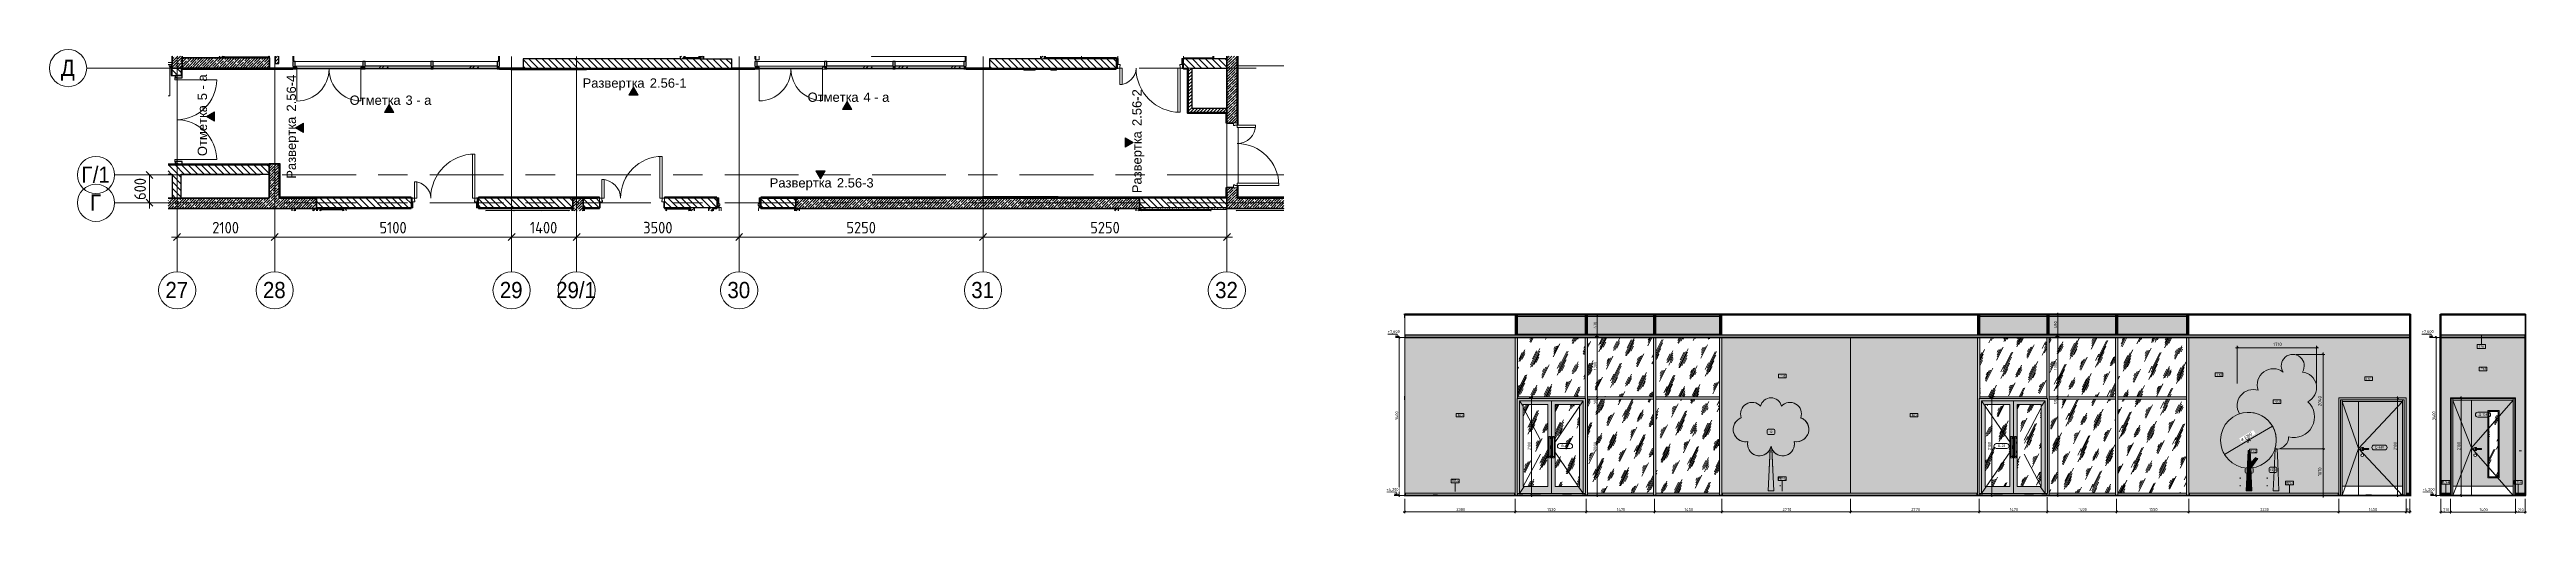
# Model space of a CAD drawing. Header units: millimetres. Extents: x 95863 to 181387, y -1987 to 13800.
# Drawn here: x 95863 to 149190, y 3812 to 13800 of the extents above; entities that cross this region are included whole.
import ezdxf

# ---------------------------------------------------------------- set-up
doc = ezdxf.new("R2010")
doc.units = ezdxf.units.MM
doc.linetypes.add('Осевая', pattern=[3175, 635, -476.25, 1587.5, -476.25])
doc.linetypes.add('Штрих', pattern=[158.75, 79.375, -79.375])
for name, color, linetype, lineweight in [('A-ANNO-DIMS', 7, 'Continuous', 9), ('A-ANNO-DIMS-100', 7, 'Continuous', 9), ('A-ANNO-DIMS-25', 7, 'Continuous', 9), ('A-CLNG-IDEN', 7, 'Continuous', 9), ('A-DETL', 7, 'Continuous', 9), ('A-DOOR', 7, 'Continuous', 9), ('A-DOOR-1', 7, 'Continuous', 13), ('A-DOOR-2', 7, 'Штрих', 9), ('A-DOOR-FRAM', 7, 'Continuous', 13), ('A-DOOR-FRAM-1', 7, 'Continuous', 9), ('A-DOOR-IDEN', 7, 'Continuous', 9), ('A-FLOR', 7, 'Continuous', 9), ('A-GENM', 7, 'Continuous', 9), ('A-GENM-IDEN', 7, 'Continuous', 9), ('A-GLAZ-CURT', 7, 'Continuous', 9), ('A-GLAZ-CURT-1', 7, 'Continuous', 25), ('A-GLAZ-CWMG', 7, 'Continuous', 9), ('A-GLAZ-CWMG-1', 7, 'Continuous', 25), ('A-GLAZ-CWMG-2', 7, 'Continuous', 30), ('A-WALL-2', 7, 'Continuous', 9), ('A-WALL-IDEN', 7, 'Continuous', 9), ('A-WALL-PATT', 7, 'Continuous', 9), ('G-ANNO-DIMS', 7, 'Continuous', 9), ('G-ANNO-DIMS-1', 7, 'Continuous', 20), ('G-ANNO-SYMB', 7, 'Continuous', 9), ('I-FURN-IDEN', 7, 'Continuous', 9), ('I-WALL', 7, 'Continuous', 9), ('Q-SPCQ', 7, 'Continuous', 9), ('S-STRS-1', 7, 'Continuous', 9), ('Ограждение', 7, 'Continuous', 9), ('Оси', 7, 'Continuous', 9), ('Оси-1', 7, 'Continuous', 20), ('Оси-2', 7, 'Осевая', 9), ('Поручни', 7, 'Continuous', 9)]:
    doc.layers.add(name, color=color, linetype=linetype, lineweight=lineweight)
for name, color, linetype, lineweight, true_color in [('A-CLNG-1', 7, 'Continuous', 9, 0x787878), ('A-CLNG-FNSH-1', 7, 'Continuous', 30, 0x3c3c3c), ('A-DOOR-GLAZ', 7, 'Continuous', 9, 0x8080ff), ('A-FLOR-1', 7, 'Continuous', 9, 0x787878), ('A-FLOR-FNSH-1', 7, 'Continuous', 30, 0x3c3c3c), ('A-WALL-1', 7, 'Continuous', 25, 0x3c3c3c), ('A-WALL-3', 7, 'Continuous', 35, 0x3c3c3c), ('A-WALL-4', 7, 'Continuous', 30, 0x3c3c3c), ('A-WALL-FNSH-1', 7, 'Continuous', 13, 0x3c3c3c), ('A-WALL-FNSH-2', 7, 'Continuous', 30, 0x3c3c3c), ('I-FURN-1', 7, 'Continuous', 9, 0xf0f0f0), ('I-FURN-3', 7, 'Continuous', 9, 0xc0c0c0), ('I-FURN-6', 7, 'Continuous', 9, 0xbec2bc), ('I-FURN-7', 7, 'Continuous', 9, 0xc5c2b6), ('I-FURN-8', 7, 'Continuous', 9, 0xc6c1b9), ('I-WALL-1', 7, 'Continuous', 9, 0x787878), ('Q-SPCQ-1', 1, 'Continuous', 9, 0xff0000)]:
    doc.layers.add(name, color=color, linetype=linetype, lineweight=lineweight, true_color=true_color)
doc.layers.add('I-FURN-2', color=7, linetype='Continuous', lineweight=9, transparency=1)
doc.layers.add('I-FURN-4', color=7, linetype='Continuous', lineweight=9, transparency=0.7)
doc.layers.add('I-FURN-5', color=7, linetype='Continuous', lineweight=9, true_color=0xd7c4aa, transparency=0.7)
doc.styles.add('Arial', font='arial.ttf', dxfattribs={"width": 0.9, "height": 350})
doc.styles.add('Arial_1', font='arial.ttf', dxfattribs={"height": 200})
doc.styles.add('Arial_2', font='arial.ttf', dxfattribs={"height": 62.5})
doc.styles.add('GOST Common', font='GOST_Common.ttf', dxfattribs={"height": 50})
doc.styles.add('GOST Common_1', font='GOST_Common.ttf', dxfattribs={"width": 0.9, "height": 50})
doc.styles.add('GOST Common_2', font='GOST_Common.ttf', dxfattribs={"width": 0.9, "height": 75})
doc.styles.add('ISOCPEUR', font='isocpeur.ttf', dxfattribs={"width": 0.9, "height": 250})
doc.styles.add('ISOCPEUR_1', font='isocpeur.ttf', dxfattribs={"width": 0.9, "height": 62.5})
doc.dimstyles.new('ADSK_Основной_3_0_окр_', dxfattribs={"dimscale": 304.8, "dimtxt": 75.428625, "dimasz": 0.115978, "dimexe": 0.123031, "dimexo": 0.246063, "dimgap": 0.04101, "dimtad": 1, "dimdec": 0, "dimrnd": 10, "dimdsep": 46, "dimtxsty": 'GOST Common_2', "dimblk1": 'OBLIQUE', "dimblk2": 'OBLIQUE', "dimsah": 1, "dimcen": 0.09, "dimdle": 0.123031, "dimazin": 0, "dimtfac": 1, "dimtdec": 4, "dimtix": 1, "dimtmove": 0, "dimatfit": 3, "dimfxl": 1, "dimtvp": 1, "dimtolj": 1, "dimtzin": 0, "dimlwd": 9, "dimlwe": 9, "dimarcsym": 2})
doc.dimstyles.new('ISO-2_5_0_9К_БОЛЬШОЙ', dxfattribs={"dimscale": 304.8, "dimtxt": 248.995294, "dimasz": 0.492126, "dimexe": 0.393701, "dimexo": 0.984252, "dimgap": 0, "dimtad": 1, "dimdec": 0, "dimrnd": 10, "dimzin": 0, "dimdsep": 46, "dimtxsty": 'ISOCPEUR', "dimblk1": 'OBLIQUE', "dimblk2": 'OBLIQUE', "dimsah": 1, "dimcen": 0.09, "dimdle": 0.393701, "dimazin": 0, "dimtfac": 1, "dimtdec": 4, "dimtix": 1, "dimtmove": 0, "dimatfit": 3, "dimfxl": 1, "dimtvp": 1, "dimtolj": 1, "dimtzin": 0, "dimarcsym": 2})
doc.dimstyles.new('ISO-2_5_0_9К_БОЛЬШОЙ_1', dxfattribs={"dimscale": 304.8, "dimtxt": 62.248823, "dimasz": 0.123031, "dimexe": 0.098425, "dimexo": 0.246063, "dimgap": 0, "dimtad": 1, "dimdec": 0, "dimrnd": 10, "dimzin": 0, "dimdsep": 46, "dimtxsty": 'ISOCPEUR_1', "dimblk1": 'OBLIQUE', "dimblk2": 'OBLIQUE', "dimsah": 1, "dimcen": 0.09, "dimdle": 0.098425, "dimazin": 0, "dimtfac": 1, "dimtdec": 4, "dimtix": 1, "dimtmove": 0, "dimatfit": 3, "dimfxl": 1, "dimtvp": 1, "dimtolj": 1, "dimtzin": 0, "dimarcsym": 2})
doc.dimstyles.new('ISO-2_5_0_9К_БОЛЬШОЙ_2', dxfattribs={"dimscale": 304.8, "dimtxt": 62.248823, "dimasz": 0.123031, "dimexe": 0.098425, "dimexo": 0.246063, "dimgap": 0, "dimtad": 1, "dimdec": 0, "dimrnd": 10, "dimzin": 0, "dimdsep": 46, "dimtxsty": 'ISOCPEUR_1', "dimblk1": 'OBLIQUE', "dimblk2": 'OBLIQUE', "dimsah": 1, "dimcen": 0.09, "dimdle": 0.098425, "dimazin": 0, "dimtfac": 1, "dimtdec": 4, "dimtix": 1, "dimtmove": 1, "dimatfit": 3, "dimfxl": 1, "dimtvp": 1, "dimtolj": 1, "dimtzin": 0, "dimarcsym": 2})
doc.dimstyles.new('Диаметр', dxfattribs={"dimscale": 304.8, "dimtxt": 63.766212, "dimasz": 0, "dimexe": 0.19685, "dimexo": 0, "dimgap": 0.123031, "dimtad": 1, "dimjust": 3, "dimdec": 3, "dimrnd": 0.001, "dimdsep": 46, "dimtxsty": 'Arial_2', "dimblk1": 'NONE', "dimblk2": 'NONE', "dimsah": 1, "dimcen": 0.09, "dimazin": 0, "dimtfac": 1, "dimtdec": 4, "dimtix": 1, "dimtmove": 0, "dimatfit": 2, "dimfxl": 1, "dimtvp": 1, "dimtfill": 1, "dimtolj": 1, "dimtzin": 0, "dimarcsym": 2})
pattern_1 = [(135, (0, 0), (-70.71068, -70.71068), [])]
pattern_2 = [(45, (0, 0), (-35.35534, 35.35534), [])]
pattern_3 = [(45, (0, 0), (-57.024626, 57.024626), []), (45, (57.025, 0), (-57.024626, 57.024626), [100.806, -20.161, 3.353, -16.808])]
pattern_4 = [(135, (0, 0), (-75.43415, -75.43415), [106.68, -17.78, 3.556, -17.78]), (135, (0, 75.39), (-75.43415, -75.43415), []), (50, (0, 0), (127.52922, -11.15758), [13.335, -146.685]), (355, (0, 0), (-24.66966, 133.74002), [10.668, -117.348]), (100.451, (10.63, -0.93), (102.85973, 122.58178), [11.333, -124.663]), (46.184, (0, 35.56), (189.75516, -29.43036), [20.002, -220.027]), (96.636, (15.81, 33.1), (166.1822, 173.1996), [17, -186.995]), (351.184, (0, 35.56), (166.18393, 173.19757), [16.002, -176.022]), (21, (17.78, 26.67), (106.130265, -71.58603), [13.335, -146.685]), (326, (17.78, 26.67), (43.26188, 128.93175), [10.668, -117.348]), (71.451, (26.62, 20.7), (149.39198, 57.34505), [11.333, -124.663]), (37.5, (0, 0), (2.162228, 59.188357), [3.353, -112.573, 3.353, -115.773, -117.792]), (37.5, (0, 0), (2.162228, 59.188357), [-235.052, 3.353, -114.44]), (7.5, (0, 0), (46.773857, 70.126152), [3.353, -64.567, 3.353, -109.906, -44.894]), (7.5, (0, 0), (46.773857, 70.126152), [-181.178, 3.353, -41.542]), (327.5, (-39.65, 0), (94.913671, -4.010093), [3.353, -41.097, 3.353, -135.331, -184.023]), (327.5, (-39.65, 0), (94.913671, -4.010093), [-183.134, 3.353, -180.67]), (317.5, (-57.43, 0), (103.69057, 17.79882), [3.353, -54.432, 3.353, -88.748, -130.683]), (317.5, (-57.43, 0), (103.69057, 17.79882), [-149.885, 3.353, -127.33])]
pattern_5 = [(0, (0, 0), (121.92, 30.48), [10.058, -81.382, 10.058, -81.382, -487.68]), (0, (0, 0), (121.92, 30.48), [-182.88, 10.058, -172.822, 10.058, -81.382, -213.36]), (0, (0, 0), (121.92, 30.48), [-457.2, 10.058, -50.902, 10.058, -142.342]), (120, (45.72, 15.24), (-87.356454, 90.345817), [10.058, -81.382, 10.058, -81.382, -487.68]), (120, (45.72, 15.24), (-87.356454, 90.345817), [-182.88, 10.058, -172.822, 10.058, -81.382, -213.36]), (120, (45.72, 15.24), (-87.356454, 90.345817), [-457.2, 10.058, -50.902, 10.058, -142.342]), (240, (60.96, 76.2), (-34.563546, -120.825817), [10.058, -81.382, 10.058, -81.382, -487.68]), (240, (60.96, 76.2), (-34.563546, -120.825817), [-182.88, 10.058, -172.822, 10.058, -81.382, -213.36]), (240, (60.96, 76.2), (-34.563546, -120.825817), [-457.2, 10.058, -50.902, 10.058, -142.342])]
pattern_6 = [(0, (26318.8804, 0), (30.48, 7.62), [2.515, -20.345, 2.515, -20.345, -121.92]), (0, (26318.8804, 0), (30.48, 7.62), [-45.72, 2.515, -43.205, 2.515, -20.345, -53.34]), (0, (26318.8804, 0), (30.48, 7.62), [-114.3, 2.515, -12.725, 2.515, -35.585]), (120, (26330.3104, 3.81), (-21.8391136, 22.5864543), [2.515, -20.345, 2.515, -20.345, -121.92]), (120, (26330.3104, 3.81), (-21.8391136, 22.5864543), [-45.72, 2.515, -43.205, 2.515, -20.345, -53.34]), (120, (26330.3104, 3.81), (-21.8391136, 22.5864543), [-114.3, 2.515, -12.725, 2.515, -35.585]), (240, (26334.1204, 19.05), (-8.6408864, -30.2064543), [2.515, -20.345, 2.515, -20.345, -121.92]), (240, (26334.1204, 19.05), (-8.6408864, -30.2064543), [-45.72, 2.515, -43.205, 2.515, -20.345, -53.34]), (240, (26334.1204, 19.05), (-8.6408864, -30.2064543), [-114.3, 2.515, -12.725, 2.515, -35.585])]
pattern_7 = [(63.435, (63.5, 31.75), (-255.5833, 766.7475), [317.5, -190.5, 317.5, -190.5, -403.903]), (63.435, (63.5, 31.75), (-255.5833, 766.7475), [-1016, 127, -276.903]), (63.435, (47.6, 47.6), (-255.5833, 766.7475), [254, -317.5, 190.5, -190.5, -467.403]), (63.435, (47.6, 47.6), (-255.5833, 766.7475), [-952.5, 222.25, -245.153]), (63.435, (47.6, 95.25), (-255.5833, 766.7475), [190.5, -381, 127, -190.5, -530.903]), (63.435, (47.6, 95.25), (-255.5833, 766.7475), [-889, 285.75, -245.153]), (63.435, (95.25, 47.6), (-255.5833, 766.7475), [190.5, -381, 158.75, -6404.653]), (63.435, (142.9, 95.25), (-255.5833, 766.7475), [95.25, -476.25, 63.5, -6499.903]), (63.435, (63.5, 174.6), (-255.5833, 766.7475), [63.5, -476.25, 63.5, -254, -562.653]), (63.435, (63.5, 174.6), (-255.5833, 766.7475), [-857.25, 158.75, -403.903]), (63.435, (349.25, 127), (-255.5833, 766.7475), [317.5, -476.25, 381, -251.503]), (63.435, (349.25, 79.4), (-255.5833, 766.7475), [444.5, -317.5, 476.25, -188.003]), (63.435, (381, 95.25), (-255.5833, 766.7475), [508, -254, 381, -276.903]), (63.435, (428.6, 142.9), (-255.5833, 766.7475), [317.5, -444.5, 254, -403.903]), (63.435, (381, 238.1), (-255.5833, 766.7475), [158.75, -635, 190.5, -435.653]), (63.435, (476.25, 190.5), (-255.5833, 766.7475), [127, -635, 127, -530.903])]

msp = doc.modelspace()

# ---------------------------------------------------------------- texts
at = {"layer": 'A-CLNG-IDEN', "insert": (148162.8675, 7428.3982), "char_height": 50, "width": 132.278437, "attachment_point": 1, "style": 'GOST Common'}
msp.add_mtext('CF6', dxfattribs=at)
at = {"layer": 'A-DOOR-IDEN', "char_height": 50, "attachment_point": 1, "style": 'GOST Common'}
for s, insert, width in [('\\fGOST Common|b0|i0|c204|p34|;Д', (148163.5309, 5968.3364), 56.118125), ('-1(', (148209.833, 5968.3364), 98.206719), ('\\fGOST Common|b0|i0|c204|p34|;л', (148290.8616, 5968.3364), 42.088594), ('\\fGOST Common|b0|i0|c204|p34|;)', (148325.5882, 5968.3364), 24.050625), ('\\fGOST Common|b0|i0|c204|p34|;В', (128413.7286, 5292.808), 50.105469), ('-22', (128455.0698, 5292.808), 132.278437), ('\\fGOST Common|b0|i0|c204|p34|;В', (137813.3195, 5292.808), 50.105469), ('-23', (137854.6607, 5292.808), 130.274219), ('\\fGOST Common|b0|i0|c204|p34|;Д', (145926.8577, 5262.3488), 56.118125), ('-6(', (145973.1598, 5262.3488), 112.23625), ('\\fGOST Common|b0|i0|c204|p34|;п', (146065.7639, 5262.3488), 44.092812), ('\\fGOST Common|b0|i0|c204|p34|;)', (146102.1441, 5262.3488), 24.050625)]:
    msp.add_mtext(s, dxfattribs=dict(at, insert=insert, width=width))
at = {"layer": 'A-GENM-IDEN', "char_height": 50, "attachment_point": 1, "style": 'GOST Common'}
for s, insert, width in [('ПЛ', (126049.4788, 4538.0758), 98.206719), ('-4', (126130.5075, 4538.0758), 94.198281), ('ПЛ', (133085.6362, 4588.6717), 98.206719), ('-4', (133166.6648, 4588.6717), 94.198281), ('ПЛ', (144011.5405, 4489.4061), 98.206719), ('-4', (144092.5691, 4489.4061), 94.198281), ('ПЛ', (147373.6065, 4507.2464), 98.206719), ('-4', (147454.6352, 4507.2464), 94.198281), ('ПЛ', (148932.6603, 4507.2464), 98.206719), ('-4', (149013.689, 4507.2464), 94.198281)]:
    msp.add_mtext(s, dxfattribs=dict(at, insert=insert, width=width))
at = {"layer": 'A-WALL-IDEN', "char_height": 50, "attachment_point": 1, "style": 'GOST Common_1'}
for s, insert, width in [('FK1', (148210.2273, 6947.6866), 111.835406), ('FK1', (133124.4008, 6793.1994), 111.835406), ('FK1', (142527.8772, 6822.9306), 111.835406), ('FK1', (145746.2492, 6736.9306), 111.835406), ('FK2', (126179.1455, 5949.5068), 124.461984), ('FK2', (135953.6455, 5949.5068), 124.461984), ('FK3', (143768.4011, 6242.1623), 122.658187), ('FK2', (143256.994, 5180.5725), 124.461984)]:
    msp.add_mtext(s, dxfattribs=dict(at, insert=insert, width=width))
at = {"layer": 'G-ANNO-SYMB', "char_height": 200, "attachment_point": 1, "rotation": 90, "style": 'Arial_1'}
for s, insert, width in [(' 5 - a', (99052.6299, 12629.6241), 785.65375), (' 2.56-4', (100967.6003, 12387.925), 1074.26125), (' 2.56-2', (119173.8073, 12076.0212), 1074.26125), ('Отметка', (99052.6299, 11505.1449), 1362.86875), ('Развертка', (100967.6003, 11018.7062), 1659.493125), ('Развертка', (119173.8073, 10706.8024), 1659.493125)]:
    msp.add_mtext(s, dxfattribs=dict(at, insert=insert, width=width))
at = {"layer": 'G-ANNO-SYMB', "char_height": 200, "attachment_point": 1, "style": 'Arial_1'}
for s, insert, width in [('Отметка', (102323.4056, 12809.4269), 1362.86875), (' 3 - a', (103447.8848, 12809.4269), 785.65375), ('Развертка', (107338.6488, 13178.5549), 1659.493125), (' 2.56-1', (108707.8676, 13178.5549), 1074.26125), ('Отметка', (112182.4014, 12874.0717), 1362.86875), (' 4 - a', (113306.8805, 12874.0717), 785.65375), ('Развертка', (111366.7783, 11029.955), 1659.493125), (' 2.56-3', (112735.997, 11029.955), 1074.26125)]:
    msp.add_mtext(s, dxfattribs=dict(at, insert=insert, width=width))
at = {"layer": 'I-FURN-IDEN', "char_height": 50, "attachment_point": 1, "style": 'GOST Common'}
for s, insert, width in [('12', (132891.7617, 5593.0557), 74.156094), ('12,4', (143155.204, 4761.1284), 146.307969), ('12,3', (143671.8666, 4776.7628), 138.291094)]:
    msp.add_mtext(s, dxfattribs=dict(at, insert=insert, width=width))
at = {"layer": 'Оси', "char_height": 350, "attachment_point": 1, "style": 'Arial'}
for s, insert, width in [('\\fArial|b0|i0|c204|p34|;\\W.9;Д', (96107.1355, 13581.0389), 367.974562), ('\\fArial|b0|i0|c204|p34|;\\W.9;Г', (96549.1855, 11281.0389), 295.822687), ('/1', (96793.2636, 11281.0389), 454.556812), ('\\fArial|b0|i0|c204|p34|;\\W.9;Г', (96736.8355, 10681.0389), 295.822687), ('27', (98357.384, 8797.0227), 606.07575), ('28', (100457.384, 8797.0227), 606.07575), ('29', (105557.384, 8797.0227), 606.07575), ('29/1', (106769.734, 8797.0227), 1060.632562), ('30', (110457.384, 8797.0227), 606.07575), ('31', (115707.384, 8797.0227), 606.07575), ('32', (120957.384, 8797.0227), 606.07575)]:
    msp.add_mtext(s, dxfattribs=dict(at, insert=insert, width=width))

# ---------------------------------------------------------------- blocks, each defined once
blk = doc.blocks.new('110_Дверь_СКБ_2Ст - Д-1_л_Лестничная клетка EIS60 2-32142534-План разверток пом_ 2_56_ Этаж 2')
at = {"layer": 'A-DOOR'}
for centre, radius, start, end in [((662.5, 110), 900, 90, 180), ((-637.5, 110), 400, 360, 90)]:
    blk.add_arc(centre, radius, start, end, dxfattribs=at)
at = {"layer": 'A-DOOR-1'}
for p, q in [((662.5, 1010), (612.5, 1010)), ((612.5, 1010), (612.5, 110)), ((662.5, 110), (662.5, 1010)), ((-637.5, 510), (-637.5, 110)), ((-587.5, 510), (-637.5, 510)), ((-637.5, 110), (-587.5, 110)), ((-587.5, 110), (-587.5, 510)), ((612.5, 110), (662.5, 110))]:
    blk.add_line(p, q, dxfattribs=at)
at = {"layer": 'A-DOOR-FRAM'}
for p, q in [((-672.5, 118), (-742.5, 118)), ((-742.5, 118), (-742.5, 110)), ((-742.5, 110), (-672.5, 110)), ((-637.5, 110), (-687.5, 110)), ((-687.5, 110), (-687.5, 30)), ((-687.5, 30), (-627.5, 30)), ((-672.5, 30), (-687.5, 30)), ((-687.5, 30), (-687.5, -110)), ((-672.5, 110), (-672.5, 118)), ((-672.5, -110), (-672.5, 30)), ((-637.5, 60), (-637.5, 110)), ((-627.5, 60), (-637.5, 60)), ((-627.5, 30), (-627.5, 60)), ((662.5, 60), (652.5, 60)), ((652.5, 60), (652.5, 30)), ((652.5, 30), (712.5, 30)), ((662.5, 110), (662.5, 60)), ((712.5, 110), (662.5, 110)), ((767.5, 118), (697.5, 118)), ((697.5, 118), (697.5, 110)), ((697.5, 110), (767.5, 110)), ((712.5, 30), (697.5, 30)), ((697.5, 30), (697.5, -110)), ((712.5, 30), (712.5, 110)), ((712.5, -110), (712.5, 30)), ((767.5, 110), (767.5, 118)), ((-672.5, -110), (-742.5, -110)), ((-742.5, -110), (-742.5, -118)), ((-742.5, -118), (-672.5, -118)), ((-687.5, -110), (-672.5, -110)), ((-672.5, -118), (-672.5, -110)), ((697.5, -110), (712.5, -110)), ((767.5, -110), (697.5, -110)), ((697.5, -110), (697.5, -118)), ((697.5, -118), (767.5, -118)), ((767.5, -118), (767.5, -110))]:
    blk.add_line(p, q, dxfattribs=at)
blk = doc.blocks.new('110_Дверь_СКБ_2Ст - Д-2а_л_ Из коридора на лестницу-32216062-План разверток пом_ 2_56_ Этаж 2')
at = {"layer": 'A-DOOR'}
for centre, radius, start, end in [((662.5, 100), 900, 90, 180), ((-637.5, 100), 400, 360, 90)]:
    blk.add_arc(centre, radius, start, end, dxfattribs=at)
at = {"layer": 'A-DOOR-1'}
for p, q in [((662.5, 1000), (612.5, 1000)), ((612.5, 1000), (612.5, 100)), ((662.5, 100), (662.5, 1000)), ((-637.5, 500), (-637.5, 100)), ((-587.5, 500), (-637.5, 500)), ((-637.5, 100), (-587.5, 100)), ((-587.5, 100), (-587.5, 500)), ((612.5, 100), (662.5, 100))]:
    blk.add_line(p, q, dxfattribs=at)
at = {"layer": 'A-DOOR-FRAM'}
for p, q in [((-672.5, 108), (-742.5, 108)), ((-742.5, 108), (-742.5, 100)), ((-742.5, 100), (-672.5, 100)), ((-637.5, 100), (-687.5, 100)), ((-687.5, 100), (-687.5, 20)), ((-687.5, 20), (-627.5, 20)), ((-672.5, 20), (-687.5, 20)), ((-687.5, 20), (-687.5, -100)), ((-672.5, 100), (-672.5, 108)), ((-672.5, -100), (-672.5, 20)), ((-637.5, 50), (-637.5, 100)), ((-627.5, 50), (-637.5, 50)), ((-627.5, 20), (-627.5, 50)), ((662.5, 50), (652.5, 50)), ((652.5, 50), (652.5, 20)), ((652.5, 20), (712.5, 20)), ((662.5, 100), (662.5, 50)), ((712.5, 100), (662.5, 100)), ((767.5, 108), (697.5, 108)), ((697.5, 108), (697.5, 100)), ((697.5, 100), (767.5, 100)), ((712.5, 20), (697.5, 20)), ((697.5, 20), (697.5, -100)), ((712.5, 20), (712.5, 100)), ((712.5, -100), (712.5, 20)), ((767.5, 100), (767.5, 108)), ((-672.5, -100), (-742.5, -100)), ((-742.5, -100), (-742.5, -108)), ((-742.5, -108), (-672.5, -108)), ((-687.5, -100), (-672.5, -100)), ((-672.5, -108), (-672.5, -100)), ((697.5, -100), (712.5, -100)), ((767.5, -100), (697.5, -100)), ((697.5, -100), (697.5, -108)), ((697.5, -108), (767.5, -108)), ((767.5, -108), (767.5, -100))]:
    blk.add_line(p, q, dxfattribs=at)
blk = doc.blocks.new('110_Дверь_СКБ_1Ст_Внутренняя1 - Д-8 950x2100h_охрана-31784688-План разверток пом_ 2_56_ Этаж 2')
at = {"layer": 'A-DOOR'}
h = blk.add_hatch(dxfattribs=at)
h.set_pattern_fill('FP_4', color=256, style=0, pattern_type=2)
h.set_pattern_definition([(135, (1826.41, 164.685), (-14.14214, -14.14214), []), (225, (1826.41, 164.685), (14.14214, -14.14214), [])])
h.paths.add_polyline_path([(487, 100), (462, 100), (462, -100), (487, -100)])
at = {"layer": 'A-DOOR-FRAM-1'}
h = blk.add_hatch(dxfattribs=at)
h.set_pattern_fill('FP_5', color=256, style=0, pattern_type=2)
h.set_pattern_definition([(45, (-296.384, 164.685), (-14.1421, 14.1421), []), (135, (-296.384, 164.685), (-14.1421, -14.1421), [])])
h.paths.add_polyline_path([(-438, 100), (-463, 100), (-463, -100), (-438, -100)])
at = {"layer": 'A-DOOR'}
blk.add_arc((437, 100), 850, 175.1475, 180, dxfattribs=at)
at = {"layer": 'A-DOOR-1'}
for p, q in [((397, 172), (397, 100)), ((397, 100), (437, 100)), ((437, 100), (437, 172))]:
    blk.add_line(p, q, dxfattribs=at)
at = {"layer": 'A-DOOR-FRAM'}
for p, q in [((-423, 108), (-493, 108)), ((-493, 108), (-493, 100)), ((-493, 100), (-423, 100)), ((-438, 100), (-463, 100)), ((-463, 100), (-463, -100)), ((-413, 100), (-438, 100)), ((-438, 100), (-438, 20)), ((-438, -100), (-438, 100)), ((-423, 100), (-438, 100)), ((-438, 100), (-438, 99)), ((-438, 99), (-423, 99)), ((-438, 20), (-403, 20)), ((-423, 20), (-438, 20)), ((-438, 20), (-438, -100)), ((-423, 100), (-423, 108)), ((-423, 99), (-423, 100)), ((-423, -100), (-423, 20)), ((-413, 60), (-413, 100)), ((-403, 60), (-413, 60)), ((-403, 20), (-403, 60)), ((437, 60), (427, 60)), ((427, 60), (427, 20)), ((427, 20), (462, 20)), ((437, 100), (437, 60)), ((462, 100), (437, 100)), ((517, 108), (447, 108)), ((447, 108), (447, 100)), ((462, 100), (447, 100)), ((447, 100), (447, 99)), ((447, 100), (517, 100)), ((447, 99), (462, 99)), ((462, 20), (447, 20)), ((447, 20), (447, -100)), ((462, 20), (462, 100)), ((487, 100), (462, 100)), ((462, 100), (462, -100)), ((462, 99), (462, 100)), ((462, -100), (462, 20)), ((487, -100), (487, 100)), ((517, 100), (517, 108)), ((-423, -100), (-493, -100)), ((-493, -100), (-493, -108)), ((-493, -108), (-423, -108)), ((-463, -100), (-438, -100)), ((-438, -100), (-423, -100)), ((-423, -108), (-423, -100)), ((447, -100), (462, -100)), ((517, -100), (447, -100)), ((447, -100), (447, -108)), ((447, -108), (517, -108)), ((462, -100), (487, -100)), ((517, -108), (517, -100))]:
    blk.add_line(p, q, dxfattribs=at)
blk = doc.blocks.new('110_Дверь_СКБ_2Ст - Д-6_л__ ДОО_Дв_1450x2100h_Дверь из раздевальной в коридор-25835678-План разверток пом_ 2_56_ Этаж 2')
at = {"layer": 'A-DOOR'}
h = blk.add_hatch(dxfattribs=at)
h.set_pattern_fill('FP_6', color=256, style=0, pattern_type=2)
h.set_pattern_definition([(135, (1576.41, 164.685), (-14.14214, -14.14214), []), (225, (1576.41, 164.685), (14.14214, -14.14214), [])])
h.paths.add_polyline_path([(737.5, -100), (737.5, 100), (712.5, 100), (712.5, -100)])
at = {"layer": 'A-DOOR-FRAM-1'}
h = blk.add_hatch(dxfattribs=at)
h.set_pattern_fill('FP_7', color=256, style=0, pattern_type=2)
h.set_pattern_definition([(45, (-546.384, 164.685), (-14.1421, 14.1421), []), (135, (-546.384, 164.685), (-14.1421, -14.1421), [])])
h.paths.add_polyline_path([(-687.5, -100), (-687.5, 100), (-712.5, 100), (-712.5, -100)])
at = {"layer": 'A-DOOR'}
for centre, radius, start, end in [((662.5, 100), 950, 90, 180), ((-637.5, 100), 350, 360, 90)]:
    blk.add_arc(centre, radius, start, end, dxfattribs=at)
at = {"layer": 'A-DOOR-1'}
for p, q in [((662.5, 1050), (612.5, 1050)), ((612.5, 1050), (612.5, 100)), ((662.5, 100), (662.5, 1050)), ((-637.5, 450), (-637.5, 100)), ((-587.5, 450), (-637.5, 450)), ((-637.5, 100), (-587.5, 100)), ((-587.5, 100), (-587.5, 450)), ((612.5, 100), (662.5, 100))]:
    blk.add_line(p, q, dxfattribs=at)
at = {"layer": 'A-DOOR-FRAM'}
for p, q in [((-672.5, 108), (-742.5, 108)), ((-742.5, 108), (-742.5, 100)), ((-742.5, 100), (-672.5, 100)), ((-687.5, 100), (-712.5, 100)), ((-712.5, 100), (-712.5, -100)), ((-637.5, 100), (-687.5, 100)), ((-687.5, 100), (-687.5, 20)), ((-687.5, -100), (-687.5, 100)), ((-687.5, 20), (-627.5, 20)), ((-672.5, 20), (-687.5, 20)), ((-687.5, 20), (-687.5, -100)), ((-672.5, 100), (-672.5, 108)), ((-672.5, -100), (-672.5, 20)), ((-637.5, 50), (-637.5, 100)), ((-627.5, 50), (-637.5, 50)), ((-627.5, 20), (-627.5, 50)), ((662.5, 50), (652.5, 50)), ((652.5, 50), (652.5, 20)), ((652.5, 20), (712.5, 20)), ((662.5, 100), (662.5, 50)), ((712.5, 100), (662.5, 100)), ((767.5, 108), (697.5, 108)), ((697.5, 108), (697.5, 100)), ((697.5, 100), (767.5, 100)), ((712.5, 20), (697.5, 20)), ((697.5, 20), (697.5, -100)), ((712.5, 20), (712.5, 100)), ((737.5, 100), (712.5, 100)), ((712.5, 100), (712.5, -100)), ((712.5, -100), (712.5, 20)), ((737.5, -100), (737.5, 100)), ((767.5, 100), (767.5, 108)), ((-672.5, -100), (-742.5, -100)), ((-742.5, -100), (-742.5, -108)), ((-742.5, -108), (-672.5, -108)), ((-712.5, -100), (-687.5, -100)), ((-687.5, -100), (-672.5, -100)), ((-672.5, -108), (-672.5, -100)), ((697.5, -100), (712.5, -100)), ((767.5, -100), (697.5, -100)), ((697.5, -100), (697.5, -108)), ((697.5, -108), (767.5, -108)), ((712.5, -100), (737.5, -100)), ((767.5, -108), (767.5, -100))]:
    blk.add_line(p, q, dxfattribs=at)
blk = doc.blocks.new('110_Дверь_СКБ_1Ст - д-18 700x2100h_Технический шкаф ЭОМ и СС-23698042-План разверток пом_ 2_56_ Этаж 2')
at = {"layer": 'A-DOOR-FRAM-1'}
h = blk.add_hatch(dxfattribs=at)
h.set_pattern_fill('FP_9', color=256, style=0, pattern_type=2)
h.set_pattern_definition([(45, (-171.384, 124.685), (-14.1421, 14.1421), []), (135, (-171.384, 124.685), (-14.1421, -14.1421), [])])
h.paths.add_polyline_path([(-313, 60), (-338, 60), (-338, -20), (-313, -20)])
at = {"layer": 'A-DOOR'}
blk.add_arc((-288, 60), 600, 86.761, 90, dxfattribs=at)
at = {"layer": 'A-DOOR-1'}
for p, q in [((-288, 660), (-288, 60)), ((-254, 660), (-288, 660)), ((-288, 60), (-254, 60))]:
    blk.add_line(p, q, dxfattribs=at)
at = {"layer": 'A-DOOR-FRAM'}
for p, q in [((-313, 60), (-338, 60)), ((-338, 60), (-338, -20)), ((-288, 60), (-313, 60)), ((-313, 60), (-313, -20)), ((-313, -20), (-313, 60)), ((-288, 20), (-288, 60)), ((-278, 20), (-288, 20)), ((-278, -20), (-278, 20)), ((-338, -20), (-313, -20)), ((-313, -20), (-278, -20))]:
    blk.add_line(p, q, dxfattribs=at)
at = {"layer": 'A-DOOR-FRAM-1'}
blk.add_line((-254, -20), (-278, -20), dxfattribs=at)
blk = doc.blocks.new('Шкаф параметрический - 1_257-25586514-План разверток пом_ 2_56_ Этаж 2')
at = {"layer": 'I-FURN-1'}
for p, q in [((0, 400), (9, 394)), ((600, 400), (0, 400)), ((0, 400), (0, 394)), ((0, 394), (0, 400)), ((0, 400), (600, 400)), ((591, 394), (600, 400)), ((600, 394), (600, 400)), ((600, 400), (600, 394))]:
    blk.add_line(p, q, dxfattribs=at)
blk = doc.blocks.new('Bed - Small Sizes - 1_118-25585773-План разверток пом_ 2_56_ Этаж 2')
at = {"layer": 'I-FURN-1'}
for p, q in [((247, 0), (-293, 0)), ((-293, 0), (247, 0)), ((247, 0), (-293, 0)), ((-293, 0), (247, 0)), ((-333, -40), (-333, -50)), ((-333, -50), (-333, -40)), ((-333, -40), (-333, -50)), ((-333, -50), (-333, -40)), ((-278, -26), (-253, -50)), ((232, -26), (-278, -26)), ((-278, -26), (-278, -50)), ((232, -26), (-278, -26)), ((-278, -26), (-278, -50)), ((232, -26), (208, -50)), ((232, -50), (232, -26)), ((232, -50), (232, -26)), ((287, -50), (287, -40)), ((287, -40), (287, -50)), ((287, -50), (287, -40)), ((287, -40), (287, -50))]:
    blk.add_line(p, q, dxfattribs=at)
for centre, start, end in [((-293, -40), 90, 180), ((-293, -40), 90, 180), ((247, -40), 360, 90), ((247, -40), 75, 90), ((-293, -40), 90, 180), ((-293, -40), 165, 180), ((-293, -40), 135, 165), ((-293, -40), 90, 135), ((247, -40), 0, 90), ((247, -40), 0, 90), ((247, -40), 60, 75), ((247, -40), 0, 60)]:
    blk.add_arc(centre, 40, start, end, dxfattribs=at)
blk = doc.blocks.new('Bed - Small Sizes - 1_118-V1-План разверток пом_ 2_56_ Этаж 2')
at = {"layer": 'I-FURN-1'}
for p, q in [((-333, -501), (-333, -1510)), ((-333, -1510), (-333, -501))]:
    blk.add_line(p, q, dxfattribs=at)
blk.add_arc((-293, -1510), 40, 180, 202.5989, dxfattribs=at)
blk.add_arc((-293, -1510), 40, 180, 202.5989, dxfattribs=at)
blk = doc.blocks.new('Bed - Small Sizes - 1_118-25586206-План разверток пом_ 2_56_ Этаж 2')
at = {"layer": 'I-FURN-1'}
for p, q in [((-333, 1510), (-333, 460)), ((-333, 460), (-333, 1510)), ((-329, 460), (-333, 460)), ((-333, 460), (-333, 40)), ((-333, 40), (-333, 460)), ((-333, 460), (-329, 460)), ((-333, 460), (-333, 40)), ((-333, 40), (-333, 460)), ((-333, 460), (-329, 460))]:
    blk.add_line(p, q, dxfattribs=at)
for centre, start, end in [((-293, 1510), 157.4011, 180), ((-293, 1510), 165, 180), ((-293, 1510), 157.4011, 165), ((-293, 40), 180, 202.5989), ((-293, 40), 180, 202.5989), ((-293, 40), 180, 202.5989), ((-293, 40), 180, 202.5989)]:
    blk.add_arc(centre, 40, start, end, dxfattribs=at)
blk = doc.blocks.new('Шкаф параметрический - 1_162-25590071-План разверток пом_ 2_56_ Этаж 2')
at = {"layer": 'I-FURN-1'}
for p, q in [((0, 0), (36, -23)), ((36, 0), (0, 0)), ((0, 0), (0, -512)), ((0, -512), (0, 0)), ((0, 0), (36, 0)), ((0, -512), (36, -489)), ((0, -512), (36, -512)), ((36, -512), (0, -512))]:
    blk.add_line(p, q, dxfattribs=at)
blk = doc.blocks.new('Стол базовый прямоугольный - 5_7-26328560-План разверток пом_ 2_56_ Этаж 2')
at = {"layer": 'I-FURN-1'}
for p, q in [((1000, 125), (-1000, 125)), ((-1000, 125), (-1000, 123)), ((1000, 123), (1000, 125))]:
    blk.add_line(p, q, dxfattribs=at)
blk = doc.blocks.new('Дерево_ декор - Дерево_ декор-30717852-План разверток пом_ 2_56_ Этаж 2')
at = {"layer": 'I-FURN-2'}
for points in [[(-654, -8), (-813, -8), (-813, -24), (-639, -24), (-639, -8), (-645, -8)], [(-308, -8), (-654, -8), (-654, -24), (-225, -24), (-225, -8), (-263, -8)], [(-497, -8), (-504, -8), (-504, -24), (-497, -24), (-497, -20)], [(208, -8), (-225, -8), (-225, -24), (225, -24), (225, -8)], [(625, -8), (225, -8), (225, -24), (654, -24), (654, -8), (645, -8)], [(497, -8), (497, -24), (504, -24), (504, -8)], [(770, -8), (639, -8), (639, -24), (813, -24), (813, -8), (796, -8)]]:
    blk.add_hatch(color=256, dxfattribs=at).paths.add_polyline_path(points)
at = {"layer": 'I-FURN-1'}
for p, q in [((-813, -8), (-813, -24)), ((-654, -8), (-813, -8)), ((-813, -8), (-654, -8)), ((-813, -24), (-783, -24)), ((-654, -24), (-813, -24)), ((-783, -24), (-654, -24)), ((-654, -8), (-654, -24)), ((-639, -8), (-654, -8)), ((-654, -8), (-225, -8)), ((-639, -8), (-654, -8)), ((-654, -8), (-639, -8)), ((-654, -24), (-639, -24)), ((-639, -24), (-654, -24)), ((-654, -24), (-639, -24)), ((-225, -24), (-654, -24)), ((-497, -8), (-639, -8)), ((-639, -24), (-639, -8)), ((-639, -24), (-554, -24)), ((-554, -24), (-497, -24)), ((-504, -8), (-504, -24)), ((-499, -8), (-504, -8)), ((-504, -8), (-504, -8)), ((-504, -8), (-497, -8)), ((-504, -24), (-504, -24)), ((-504, -24), (-499, -24)), ((-497, -24), (-504, -24)), ((-19, -8), (-498, -8)), ((-498, -24), (-375, -24)), ((-497, -8), (-497, -24)), ((-375, -24), (-273, -24)), ((-273, -24), (-219, -24)), ((-225, -8), (225, -8)), ((-225, -8), (-225, -24)), ((225, -24), (-225, -24)), ((-219, -24), (-167, -24)), ((-167, -24), (-75, -24)), ((-75, -24), (-19, -24)), ((0, -8), (-60, -8)), ((-60, -8), (-19, -8)), ((-60, -8), (-60, -24)), ((-19, -24), (-60, -24)), ((-60, -24), (0, -24)), ((-19, -8), (0, -8)), ((-19, -24), (-19, -8)), ((0, -24), (-19, -24)), ((-8, -8), (-18, -8)), ((-18, -24), (-8, -24)), ((0, -8), (-8, -8)), ((-8, -24), (0, -24)), ((8, -8), (0, -8)), ((0, -8), (0, -24)), ((60, -8), (0, -8)), ((0, -8), (19, -8)), ((0, -8), (0, -24)), ((0, -24), (8, -24)), ((19, -24), (0, -24)), ((0, -24), (60, -24)), ((15, -8), (8, -8)), ((8, -24), (18, -24)), ((18, -8), (15, -8)), ((498, -8), (19, -8)), ((19, -8), (60, -8)), ((19, -8), (19, -24)), ((19, -24), (40, -24)), ((60, -24), (19, -24)), ((40, -24), (219, -24)), ((60, -8), (60, -24)), ((219, -24), (273, -24)), ((225, -8), (654, -8)), ((225, -8), (225, -24)), ((654, -24), (225, -24)), ((273, -24), (326, -24)), ((326, -24), (419, -24)), ((419, -24), (482, -24)), ((482, -24), (498, -24)), ((639, -8), (497, -8)), ((497, -8), (504, -8)), ((497, -8), (497, -24)), ((504, -24), (497, -24)), ((497, -24), (610, -24)), ((504, -8), (499, -8)), ((499, -24), (504, -24)), ((504, -24), (504, -8)), ((504, -8), (504, -8)), ((504, -24), (504, -24)), ((610, -24), (639, -24)), ((654, -8), (639, -8)), ((654, -8), (639, -8)), ((639, -8), (654, -8)), ((639, -8), (639, -24)), ((639, -24), (813, -24)), ((654, -24), (639, -24)), ((639, -24), (654, -24)), ((654, -24), (654, -8)), ((813, -8), (654, -8)), ((654, -8), (813, -8)), ((813, -24), (654, -24)), ((813, -24), (813, -8))]:
    blk.add_line(p, q, dxfattribs=at)
blk = doc.blocks.new('Дерево_ декор 2 - Дерево_ декор 2-30725410-План разверток пом_ 2_56_ Этаж 2')
at = {"layer": 'I-FURN-2'}
for points in [[(-398, 24), (-398, 8), (-164, 8), (-164, 24), (-394, 24)], [(-352, 24), (-362, 24), (-362, 8), (-252, 8), (-252, 24), (-351, 24)], [(-194, 24), (-194, 8), (182, 8), (182, 24), (-192, 24)], [(420, 24), (152, 24), (152, 8), (577, 8), (577, 24), (469, 24)], [(780, 24), (562, 24), (562, 8), (906, 8), (906, 24), (825, 24)], [(861, 24), (844, 24), (844, 8), (871, 8), (871, 24), (863, 24)]]:
    blk.add_hatch(color=256, dxfattribs=at).paths.add_polyline_path(points)
at = {"layer": 'I-FURN-1'}
for p, q in [((-398, 24), (-398, 8)), ((-252, 24), (-398, 24)), ((-398, 24), (-195, 24)), ((-398, 8), (-252, 8)), ((-195, 8), (-398, 8)), ((-363, 24), (-363, 8)), ((-353, 24), (-363, 24)), ((-363, 24), (-352, 24)), ((-363, 8), (-353, 8)), ((-352, 8), (-363, 8)), ((-253, 24), (-353, 24)), ((-353, 8), (-253, 8)), ((-352, 24), (-252, 24)), ((-252, 8), (-352, 8)), ((-195, 24), (-253, 24)), ((-253, 8), (-195, 8)), ((-252, 8), (-252, 24)), ((-195, 24), (-195, 8)), ((-195, 24), (-164, 24)), ((-165, 24), (-195, 24)), ((-195, 8), (-165, 8)), ((-164, 8), (-195, 8)), ((-164, 24), (-194, 24)), ((-194, 24), (182, 24)), ((-194, 8), (-164, 8)), ((182, 8), (-194, 8)), ((61, 24), (-165, 24)), ((-165, 8), (61, 8)), ((-164, 24), (-164, 8)), ((0, 24), (-60, 24)), ((-60, 24), (-21, 24)), ((-60, 24), (-60, 8)), ((-21, 8), (-60, 8)), ((-60, 8), (0, 8)), ((-21, 24), (21, 24)), ((-21, 8), (-21, 24)), ((21, 8), (-21, 8)), ((38, 24), (0, 24)), ((0, 8), (38, 8)), ((21, 24), (33, 24)), ((21, 24), (21, 8)), ((33, 8), (21, 8)), ((33, 24), (147, 24)), ((33, 24), (33, 8)), ((147, 8), (33, 8)), ((60, 24), (38, 24)), ((152, 24), (38, 24)), ((38, 24), (60, 24)), ((38, 24), (38, 8)), ((60, 8), (38, 8)), ((38, 8), (152, 8)), ((38, 8), (60, 8)), ((60, 24), (60, 8)), ((150, 24), (61, 24)), ((61, 24), (61, 9)), ((61, 8), (150, 8)), ((147, 24), (152, 24)), ((147, 8), (147, 24)), ((152, 8), (147, 8)), ((181, 24), (150, 24)), ((150, 8), (181, 8)), ((182, 24), (152, 24)), ((152, 24), (181, 24)), ((152, 24), (152, 8)), ((152, 24), (165, 24)), ((165, 24), (152, 24)), ((181, 8), (152, 8)), ((152, 8), (182, 8)), ((152, 8), (165, 8)), ((165, 8), (152, 8)), ((166, 24), (182, 24)), ((182, 24), (166, 24)), ((166, 8), (182, 8)), ((182, 8), (166, 8)), ((181, 24), (577, 24)), ((457, 24), (181, 24)), ((181, 8), (461, 8)), ((577, 8), (181, 8)), ((182, 8), (182, 24)), ((182, 24), (185, 24)), ((185, 24), (182, 24)), ((182, 8), (185, 8)), ((185, 8), (182, 8)), ((185, 24), (185, 8)), ((461, 24), (457, 24)), ((461, 8), (461, 24)), ((561, 24), (461, 24)), ((461, 24), (461, 24)), ((461, 24), (461, 8)), ((461, 8), (561, 8)), ((577, 24), (561, 24)), ((561, 8), (577, 8)), ((577, 24), (562, 24)), ((562, 24), (576, 24)), ((562, 24), (562, 8)), ((576, 8), (562, 8)), ((562, 8), (577, 8)), ((576, 24), (906, 24)), ((906, 8), (576, 8)), ((577, 8), (577, 24)), ((780, 24), (577, 24)), ((577, 8), (780, 8)), ((845, 24), (781, 24)), ((781, 8), (845, 8)), ((906, 24), (844, 24)), ((844, 24), (871, 24)), ((844, 24), (844, 8)), ((871, 8), (844, 8)), ((844, 8), (906, 8)), ((865, 24), (845, 24)), ((845, 8), (848, 8)), ((848, 8), (865, 8)), ((871, 24), (865, 24)), ((865, 8), (871, 8)), ((871, 8), (871, 24)), ((871, 24), (871, 24)), ((871, 8), (871, 8)), ((906, 8), (906, 24))]:
    blk.add_line(p, q, dxfattribs=at)
blk = doc.blocks.new('Дерево_ декор 4 - Дерево_ декор 4-32360992-План разверток пом_ 2_56_ Этаж 2')
at = {"layer": 'I-FURN-1'}
for p, q in [((0, -8), (-60, -8)), ((-60, -8), (-21, -8)), ((-60, -8), (-60, -24)), ((-21, -24), (-60, -24)), ((-60, -24), (0, -24)), ((-21, -8), (21, -8)), ((-21, -24), (-21, -8)), ((21, -24), (-21, -24)), ((38, -8), (0, -8)), ((0, -24), (38, -24)), ((21, -8), (33, -8)), ((21, -8), (21, -24)), ((33, -24), (21, -24)), ((33, -8), (147, -8)), ((33, -8), (33, -24)), ((147, -24), (33, -24)), ((60, -8), (38, -8)), ((185, -8), (38, -8)), ((38, -8), (60, -8)), ((38, -8), (38, -24)), ((60, -24), (38, -24)), ((38, -24), (185, -24)), ((38, -24), (60, -24)), ((60, -8), (60, -24)), ((147, -8), (185, -8)), ((147, -24), (147, -8)), ((185, -24), (147, -24)), ((185, -8), (185, -24))]:
    blk.add_line(p, q, dxfattribs=at)
blk = doc.blocks.new('Дервево_ ствол_ декор 4 - Дервево_ ствол_ декор 4-30727129-План разверток пом_ 2_56_ Этаж 2')
at = {"layer": 'I-FURN-1'}
for p, q in [((0, -8), (-60, -8)), ((-60, -8), (-41, -8)), ((-60, -24), (-60, -8)), ((-41, -24), (-60, -24)), ((-60, -24), (0, -24)), ((-41, -8), (-19, -8)), ((-19, -24), (-41, -24)), ((-19, -8), (20, -8)), ((-19, -24), (-19, -8)), ((20, -24), (-19, -24)), ((60, -8), (0, -8)), ((0, -24), (60, -24)), ((20, -8), (33, -8)), ((20, -8), (20, -24)), ((33, -24), (20, -24)), ((33, -8), (60, -8)), ((60, -24), (33, -24)), ((60, -8), (60, -24))]:
    blk.add_line(p, q, dxfattribs=at)
blk = doc.blocks.new('Дервево_ ствол_ декор 3 - Дервево_ ствол_ декор 3-30728032-План разверток пом_ 2_56_ Этаж 2')
at = {"layer": 'I-FURN-1'}
for p, q in [((-41, 24), (-229, 24)), ((-229, 24), (-203, 24)), ((-229, 24), (-229, 8)), ((-203, 8), (-229, 8)), ((-229, 8), (-41, 8)), ((-203, 24), (-36, 24)), ((-203, 24), (-203, 8)), ((-36, 8), (-203, 8)), ((-41, 24), (-60, 24)), ((-60, 24), (-41, 24)), ((-60, 8), (-60, 24)), ((-41, 8), (-60, 8)), ((-60, 8), (-41, 8)), ((0, 24), (-41, 24)), ((-41, 24), (-41, 8)), ((-41, 8), (0, 8)), ((-36, 24), (-25, 24)), ((-36, 24), (-36, 8)), ((-25, 8), (-36, 8)), ((-25, 24), (25, 24)), ((-25, 8), (-25, 24)), ((25, 8), (-25, 8)), ((38, 24), (0, 24)), ((0, 8), (38, 8)), ((25, 24), (33, 24)), ((25, 24), (25, 8)), ((33, 8), (25, 8)), ((33, 24), (241, 24)), ((33, 24), (33, 8)), ((97, 8), (33, 8)), ((60, 24), (38, 24)), ((260, 24), (38, 24)), ((38, 24), (60, 24)), ((38, 24), (38, 8)), ((60, 8), (38, 8)), ((38, 8), (97, 8)), ((38, 8), (60, 8)), ((60, 24), (60, 8)), ((97, 8), (100, 8)), ((100, 8), (97, 8)), ((100, 8), (115, 8)), ((115, 8), (100, 8)), ((115, 8), (140, 8)), ((133, 8), (115, 8)), ((140, 8), (133, 8)), ((140, 8), (141, 8)), ((141, 8), (140, 8)), ((142, 8), (178, 8)), ((159, 8), (142, 8)), ((178, 8), (159, 8)), ((178, 8), (222, 8)), ((222, 8), (178, 8)), ((223, 8), (260, 8)), ((241, 8), (223, 8)), ((241, 24), (260, 24)), ((241, 8), (241, 24)), ((260, 8), (241, 8)), ((260, 24), (260, 8))]:
    blk.add_line(p, q, dxfattribs=at)
blk = doc.blocks.new('Мат в спортивном зале - Т19-31180416-План разверток пом_ 2_56_ Этаж 2')
at = {"layer": 'I-FURN-1'}
for p, q in [((-549, 926), (-549, 907)), ((-471, 909), (-549, 909)), ((-549, 909), (-549, 839)), ((-549, 839), (-549, 909)), ((-549, 909), (-471, 909)), ((-549, 839), (-471, 839)), ((-471, 839), (-549, 839))]:
    blk.add_line(p, q, dxfattribs=at)
blk = doc.blocks.new('Мат в спортивном зале - Т6_1-31227204-План разверток пом_ 2_56_ Этаж 2')
at = {"layer": 'I-FURN-1'}
for p, q in [((101, 926), (101, 907)), ((881, 909), (101, 909)), ((101, 909), (101, 875)), ((101, 875), (101, 909)), ((101, 909), (881, 909)), ((881, 907), (881, 926)), ((881, 875), (881, 909)), ((881, 909), (881, 875))]:
    blk.add_line(p, q, dxfattribs=at)
blk = doc.blocks.new('Мат в спортивном зале - Т6-31175905-План разверток пом_ 2_56_ Этаж 2')
at = {"layer": 'I-FURN-1'}
for p, q in [((101, 926), (101, 907)), ((881, 909), (101, 909)), ((101, 909), (101, 875)), ((101, 875), (101, 909)), ((101, 909), (881, 909)), ((881, 907), (881, 926)), ((881, 875), (881, 909)), ((881, 909), (881, 875))]:
    blk.add_line(p, q, dxfattribs=at)
blk = doc.blocks.new('Мат в спортивном зале - Т9-31176880-План разверток пом_ 2_56_ Этаж 2')
at = {"layer": 'I-FURN-1'}
for p, q in [((251, 926), (251, 907)), ((881, 909), (251, 909)), ((251, 909), (251, 875)), ((251, 875), (251, 909)), ((251, 909), (881, 909)), ((881, 907), (881, 926)), ((881, 875), (881, 909)), ((881, 909), (881, 875))]:
    blk.add_line(p, q, dxfattribs=at)
blk = doc.blocks.new('Дверь_Витражная_остекление_ - ВВ-7 остекление-32349468-План разверток пом_ 2_56_ Этаж 2')
at = {"layer": 'A-DOOR'}
for p, q in [((-860, -880), (-860, -20)), ((860, -880), (860, -20))]:
    blk.add_line(p, q, dxfattribs=at)
for centre, start, end in [((-860, -20), 270, 0), ((860, -20), 180, 270)]:
    blk.add_arc(centre, 860, start, end, dxfattribs=at)
at = {"layer": 'A-DOOR-1'}
for p, q in [((-910, 20), (-860, 20)), ((-910, -20), (-910, 20)), ((-860, 20), (-860, -20)), ((860, 20), (910, 20)), ((860, -20), (860, 20)), ((910, 20), (910, -20)), ((-860, -20), (-910, -20)), ((910, -20), (860, -20))]:
    blk.add_line(p, q, dxfattribs=at)
blk = doc.blocks.new('Прямоугольный импост - Импост структурный с накладкой - 160мм Темный-32310142-План разверток пом_ 2_56_ Этаж 2')
at = {"layer": 'A-GLAZ-CWMG-1'}
for p, q in [((-50, 0), (-50, 17)), ((-50, 17), (0, 17)), ((-40, 0), (-50, 0)), ((-40, -40), (-40, 0)), ((0, 0), (-10, 0)), ((-10, 0), (-10, -40)), ((0, 17), (0, 0)), ((-50, -140), (-50, -40)), ((-50, -40), (-40, -40)), ((0, -140), (-50, -140)), ((-10, -40), (0, -40)), ((0, -40), (0, -140))]:
    blk.add_line(p, q, dxfattribs=at)
blk = doc.blocks.new('Прямоугольный импост - Импост структурный с накладкой - 160мм Темный-32348142-План разверток пом_ 2_56_ Этаж 2')
at = {"layer": 'A-GLAZ-CWMG-1'}
for p, q in [((0, 17), (-50, 17)), ((-50, 17), (-50, 0)), ((-50, 0), (-40, 0)), ((-40, 0), (-40, -40)), ((-10, -40), (-10, 0)), ((-10, 0), (0, 0)), ((0, 0), (0, 17)), ((-40, -40), (-50, -40)), ((-50, -40), (-50, -140)), ((-50, -140), (0, -140)), ((0, -40), (-10, -40)), ((0, -140), (0, -40))]:
    blk.add_line(p, q, dxfattribs=at)
blk = doc.blocks.new('110_Дверь_СКБ_2Ст - Д-6_п__ ДОО_Дв_1450x2100h_Дверь из раздевальной в коридор-32371698-План разверток пом_ 2_56_ Этаж 2')
at = {"layer": 'A-DOOR'}
h = blk.add_hatch(dxfattribs=at)
h.set_pattern_fill('FP_11', color=256, style=0, pattern_type=2)
h.set_pattern_definition([(225, (1576.41, -164.685), (-14.14214, 14.14214), []), (135, (1576.41, -164.685), (14.14214, 14.14214), [])])
h.paths.add_polyline_path([(737.5, -100), (737.5, 100), (712.5, 100), (712.5, -100)])
at = {"layer": 'A-DOOR-FRAM-1'}
h = blk.add_hatch(dxfattribs=at)
h.set_pattern_fill('FP_12', color=256, style=0, pattern_type=2)
h.set_pattern_definition([(315, (-546.384, -164.685), (-14.1421, -14.1421), []), (225, (-546.384, -164.685), (-14.1421, 14.1421), [])])
h.paths.add_polyline_path([(-687.5, -100), (-687.5, 100), (-712.5, 100), (-712.5, -100)])
at = {"layer": 'A-DOOR'}
for centre, radius, start, end in [((-637.5, -100), 350, 270, 0), ((662.5, -100), 950, 180, 270)]:
    blk.add_arc(centre, radius, start, end, dxfattribs=at)
at = {"layer": 'A-DOOR-1'}
for p, q in [((-637.5, -100), (-587.5, -100)), ((-637.5, -450), (-637.5, -100)), ((-587.5, -450), (-637.5, -450)), ((-587.5, -100), (-587.5, -450)), ((612.5, -100), (662.5, -100)), ((612.5, -1050), (612.5, -100)), ((662.5, -100), (662.5, -1050)), ((662.5, -1050), (612.5, -1050))]:
    blk.add_line(p, q, dxfattribs=at)
at = {"layer": 'A-DOOR-FRAM'}
for p, q in [((-742.5, 108), (-672.5, 108)), ((-742.5, 100), (-742.5, 108)), ((-672.5, 100), (-742.5, 100)), ((-712.5, 100), (-687.5, 100)), ((-712.5, -100), (-712.5, 100)), ((-687.5, 100), (-687.5, -100)), ((-687.5, 100), (-672.5, 100)), ((-687.5, -20), (-687.5, 100)), ((-672.5, 108), (-672.5, 100)), ((-672.5, 100), (-672.5, -20)), ((697.5, 100), (697.5, 108)), ((697.5, 108), (767.5, 108)), ((697.5, -20), (697.5, 100)), ((697.5, 100), (712.5, 100)), ((767.5, 100), (697.5, 100)), ((712.5, -100), (712.5, 100)), ((712.5, 100), (737.5, 100)), ((712.5, 100), (712.5, -20)), ((737.5, 100), (737.5, -100)), ((767.5, 108), (767.5, 100)), ((-742.5, -100), (-672.5, -100)), ((-742.5, -108), (-742.5, -100)), ((-672.5, -108), (-742.5, -108)), ((-687.5, -100), (-712.5, -100)), ((-687.5, -20), (-627.5, -20)), ((-687.5, -100), (-687.5, -20)), ((-672.5, -20), (-687.5, -20)), ((-637.5, -100), (-687.5, -100)), ((-672.5, -100), (-672.5, -108)), ((-637.5, -50), (-637.5, -100)), ((-627.5, -50), (-637.5, -50)), ((-627.5, -20), (-627.5, -50)), ((652.5, -20), (712.5, -20)), ((652.5, -50), (652.5, -20)), ((662.5, -50), (652.5, -50)), ((662.5, -100), (662.5, -50)), ((712.5, -100), (662.5, -100)), ((712.5, -20), (697.5, -20)), ((697.5, -108), (697.5, -100)), ((697.5, -100), (767.5, -100)), ((767.5, -108), (697.5, -108)), ((712.5, -20), (712.5, -100)), ((737.5, -100), (712.5, -100)), ((767.5, -100), (767.5, -108))]:
    blk.add_line(p, q, dxfattribs=at)
blk = doc.blocks.new('Прямоугольный импост - Импост структурный с накладкой - 160мм Темный-30756008-План разверток пом_ 2_56_ Этаж 2')
at = {"layer": 'A-GLAZ-CWMG-1'}
for p, q in [((-50, 0), (-50, 17)), ((-50, 17), (0, 17)), ((-40, 0), (-50, 0)), ((-40, -40), (-40, 0)), ((0, 0), (-10, 0)), ((-10, 0), (-10, -40)), ((0, 17), (0, 0)), ((-50, -140), (-50, -40)), ((-50, -40), (-40, -40)), ((0, -140), (-50, -140)), ((-10, -40), (0, -40)), ((0, -40), (0, -140))]:
    blk.add_line(p, q, dxfattribs=at)
blk = doc.blocks.new('Дверь_Витражная_остекление_ - ВВ-22-32429667-План разверток пом_ 2_56_ Этаж 2')
at = {"layer": 'A-DOOR'}
for p, q in [((-687.5, -710), (-687.5, -20)), ((687.5, -705), (687.5, -20))]:
    blk.add_line(p, q, dxfattribs=at)
for centre, radius, start, end in [((-687.5, -20), 690, 270, 0), ((687.5, -20), 685, 180, 270)]:
    blk.add_arc(centre, radius, start, end, dxfattribs=at)
at = {"layer": 'A-DOOR-1'}
for p, q in [((-737.5, 20), (-687.5, 20)), ((-737.5, -20), (-737.5, 20)), ((-687.5, 20), (-687.5, -20)), ((687.5, 20), (737.5, 20)), ((687.5, -20), (687.5, 20)), ((737.5, 20), (737.5, -20)), ((-687.5, -20), (-737.5, -20)), ((737.5, -20), (687.5, -20))]:
    blk.add_line(p, q, dxfattribs=at)
blk = doc.blocks.new('Прямоугольный импост - Импост структурный с накладкой - 160мм Темный-30755595-План разверток пом_ 2_56_ Этаж 2')
at = {"layer": 'A-GLAZ-CWMG-1'}
for p, q in [((0, 17), (-40, 17)), ((-10, -40), (-10, 0)), ((-10, 0), (0, 0)), ((0, 0), (0, 17)), ((-40, -40), (-50, -40)), ((-50, -40), (-50, -140)), ((-50, -140), (0, -140)), ((-40, -20), (-40, -40)), ((0, -40), (-10, -40)), ((0, -140), (0, -40))]:
    blk.add_line(p, q, dxfattribs=at)
blk = doc.blocks.new('Системная панель - Стекло - 40мм-32427251-План разверток пом_ 2_56_ Этаж 2')
at = {"layer": 'A-GLAZ-CURT'}
h = blk.add_hatch(dxfattribs=at)
h.set_pattern_fill('FP_13', color=256, style=0, pattern_type=2)
h.set_pattern_definition([(45, (-104912.5, -13300), (-282.8427, 282.8427), [200, -600]), (45, (-105112.5, -13400), (-282.8427, 282.8427), [600, -200]), (45, (-104712.5, -13500), (-282.8427, 282.8427), [200, -600])])
h.paths.add_polyline_path([(-697.5, 0), (697.5, 0), (697.5, 40), (-697.5, 40)])
at = {"layer": 'A-GLAZ-CURT-1'}
for p, q in [((697.5, 40), (-697.5, 40)), ((-697.5, 40), (-697.5, 0)), ((697.5, 0), (697.5, 40)), ((-697.5, 0), (697.5, 0))]:
    blk.add_line(p, q, dxfattribs=at)
blk = doc.blocks.new('Прямоугольный импост - Импост структурный с накладкой - 160мм Темный-32427249-План разверток пом_ 2_56_ Этаж 2')
at = {"layer": 'A-GLAZ-CWMG'}
for p, q in [((105500, 13540), (104125, 13540)), ((105500, 13383), (104125, 13383))]:
    blk.add_line(p, q, dxfattribs=at)
blk = doc.blocks.new('Прямоугольный импост - Импост структурный с накладкой - 160мм Темный-32427025-План разверток пом_ 2_56_ Этаж 2')
at = {"layer": 'A-GLAZ-CWMG'}
for p, q in [((102605, 13540), (101150, 13540)), ((101150, 13420), (101150, 13440)), ((102605, 13440), (101150, 13440)), ((102565, 13400), (101190, 13400)), ((102565, 13383), (101190, 13383)), ((102605, 13440), (102605, 13420))]:
    blk.add_line(p, q, dxfattribs=at)
blk = doc.blocks.new('Системная панель - Стекло - 40мм-32427252-План разверток пом_ 2_56_ Этаж 2')
at = {"layer": 'A-GLAZ-CURT'}
h = blk.add_hatch(dxfattribs=at)
h.set_pattern_fill('FP_14', color=256, style=0, pattern_type=2)
h.set_pattern_definition([(45, (-103465, -13300), (-282.8427, 282.8427), [200, -600]), (45, (-103665, -13400), (-282.8427, 282.8427), [600, -200]), (45, (-103265, -13500), (-282.8427, 282.8427), [200, -600])])
h.paths.add_polyline_path([(-720, 0), (720, 0), (720, 40), (-720, 40)])
at = {"layer": 'A-GLAZ-CURT-1'}
for p, q in [((720, 40), (-720, 40)), ((-720, 40), (-720, 0)), ((-720, 0), (720, 0)), ((720, 0), (720, 40))]:
    blk.add_line(p, q, dxfattribs=at)
blk = doc.blocks.new('Прямоугольный импост - Импост структурный с накладкой - 160мм Темный-32427244-План разверток пом_ 2_56_ Этаж 2')
at = {"layer": 'A-GLAZ-CWMG-1'}
for p, q in [((-15, 17), (25, 17)), ((25, 0), (15, 0)), ((15, 0), (15, -40)), ((25, 17), (25, 0)), ((-25, -140), (-25, -40)), ((-25, -40), (-15, -40)), ((25, -140), (-25, -140)), ((-15, -40), (-15, -20)), ((15, -40), (25, -40)), ((25, -40), (25, -140))]:
    blk.add_line(p, q, dxfattribs=at)
blk = doc.blocks.new('Прямоугольный импост - Импост структурный с накладкой - 160мм Темный-32427250-План разверток пом_ 2_56_ Этаж 2')
at = {"layer": 'A-GLAZ-CWMG'}
for p, q in [((104075, 13540), (102655, 13540)), ((104075, 13383), (102655, 13383))]:
    blk.add_line(p, q, dxfattribs=at)
blk = doc.blocks.new('Прямоугольный импост - Импост структурный с накладкой - 160мм Темный-30755591-План разверток пом_ 2_56_ Этаж 2')
at = {"layer": 'A-GLAZ-CWMG-1'}
for p, q in [((-25, 0), (-25, 17)), ((-25, 17), (25, 17)), ((-15, 0), (-25, 0)), ((-15, -40), (-15, 0)), ((25, 0), (15, 0)), ((15, 0), (15, -40)), ((25, 17), (25, 0)), ((-25, -140), (-25, -40)), ((-25, -40), (-15, -40)), ((25, -140), (-25, -140)), ((15, -40), (25, -40)), ((25, -40), (25, -140))]:
    blk.add_line(p, q, dxfattribs=at)
blk = doc.blocks.new('Прямоугольный импост - Импост структурный с накладкой - 160мм Темный-32356295-План разверток пом_ 2_56_ Этаж 2')
at = {"layer": 'A-GLAZ-CWMG-1'}
for p, q in [((-50, 40), (-50, 140)), ((-50, 140), (0, 140)), ((-40, 40), (-50, 40)), ((-40, 20), (-40, 40)), ((-10, 40), (-10, 0)), ((0, 40), (-10, 40)), ((-10, 0), (0, 0)), ((0, 140), (0, 40)), ((0, 0), (0, -17)), ((0, -17), (-40, -17))]:
    blk.add_line(p, q, dxfattribs=at)
blk = doc.blocks.new('Системная панель - Стекло - 40мм-32428871-План разверток пом_ 2_56_ Этаж 2')
at = {"layer": 'A-GLAZ-CURT'}
h = blk.add_hatch(dxfattribs=at)
h.set_pattern_fill('FP_15', color=256, style=0, pattern_type=2)
h.set_pattern_definition([(225, (114910, 13300), (282.8427, -282.8427), [200, -600]), (225, (115110, 13400), (282.8427, -282.8427), [600, -200]), (225, (114710, 13500), (282.8427, -282.8427), [200, -600])])
h.paths.add_polyline_path([(-749, 0), (-749, -40), (749, -40), (749, 0)])
at = {"layer": 'A-GLAZ-CURT-1'}
for p, q in [((749, 0), (-749, 0)), ((-749, 0), (-749, -40)), ((749, -40), (749, 0)), ((-749, -40), (749, -40))]:
    blk.add_line(p, q, dxfattribs=at)
blk = doc.blocks.new('Прямоугольный импост - Импост структурный с накладкой - 160мм Темный-32428319-План разверток пом_ 2_56_ Этаж 2')
at = {"layer": 'A-GLAZ-CWMG-1'}
for p, q in [((0, 140), (-50, 140)), ((-50, 140), (-50, 40)), ((-50, 40), (-40, 40)), ((-40, 0), (-50, 0)), ((-50, 0), (-50, -17)), ((-40, 40), (-40, 0)), ((-10, 0), (-10, 40)), ((-10, 40), (0, 40)), ((0, 0), (-10, 0)), ((0, 40), (0, 140)), ((0, -17), (0, 0)), ((-50, -17), (0, -17))]:
    blk.add_line(p, q, dxfattribs=at)
blk = doc.blocks.new('Дверь_Витражная_остекление_ - ВВ-23-32429828-План разверток пом_ 2_56_ Этаж 2')
at = {"layer": 'A-DOOR'}
for p, q in [((-682.5, 700), (-682.5, 20)), ((682.5, 705), (682.5, 20))]:
    blk.add_line(p, q, dxfattribs=at)
for centre, radius, start, end in [((-682.5, 20), 680, 360, 90), ((682.5, 20), 685, 90, 180)]:
    blk.add_arc(centre, radius, start, end, dxfattribs=at)
at = {"layer": 'A-DOOR-1'}
for p, q in [((-682.5, 20), (-732.5, 20)), ((-732.5, 20), (-732.5, -20)), ((-682.5, -20), (-682.5, 20)), ((732.5, 20), (682.5, 20)), ((682.5, 20), (682.5, -20)), ((732.5, -20), (732.5, 20)), ((-732.5, -20), (-682.5, -20)), ((682.5, -20), (732.5, -20))]:
    blk.add_line(p, q, dxfattribs=at)
blk = doc.blocks.new('Прямоугольный импост - Импост структурный с накладкой - 160мм Темный-32428730-План разверток пом_ 2_56_ Этаж 2')
at = {"layer": 'A-GLAZ-CWMG'}
for p, q in [((111101, 13540), (112546, 13540)), ((111101, 13420), (111101, 13440)), ((111101, 13440), (112546, 13440)), ((111141, 13400), (112506, 13400)), ((111141, 13383), (112506, 13383)), ((112546, 13440), (112546, 13420))]:
    blk.add_line(p, q, dxfattribs=at)
blk = doc.blocks.new('Прямоугольный импост - Импост структурный с накладкой - 160мм Темный-32428868-План разверток пом_ 2_56_ Этаж 2')
at = {"layer": 'A-GLAZ-CWMG'}
for p, q in [((114071, 13540), (115549, 13540)), ((114071, 13383), (115549, 13383))]:
    blk.add_line(p, q, dxfattribs=at)
blk = doc.blocks.new('Системная панель - Стекло - 40мм-32428872-План разверток пом_ 2_56_ Этаж 2')
at = {"layer": 'A-GLAZ-CURT'}
h = blk.add_hatch(dxfattribs=at)
h.set_pattern_fill('FP_16', color=256, style=0, pattern_type=2)
h.set_pattern_definition([(225, (113408, 13300), (282.8427, -282.8427), [200, -600]), (225, (113608, 13400), (282.8427, -282.8427), [600, -200]), (225, (113208, 13500), (282.8427, -282.8427), [200, -600])])
h.paths.add_polyline_path([(-723, 0), (-723, -40), (722, -40), (722, 0), (-120, 0)])
at = {"layer": 'A-GLAZ-CURT-1'}
for p, q in [((722, 0), (-723, 0)), ((-723, 0), (-723, -40)), ((722, -40), (722, 0)), ((-723, -40), (722, -40))]:
    blk.add_line(p, q, dxfattribs=at)
blk = doc.blocks.new('Прямоугольный импост - Импост структурный с накладкой - 160мм Темный-32428869-План разверток пом_ 2_56_ Этаж 2')
at = {"layer": 'A-GLAZ-CWMG'}
for p, q in [((112596, 13540), (114021, 13540)), ((112596, 13383), (114021, 13383))]:
    blk.add_line(p, q, dxfattribs=at)
blk = doc.blocks.new('Прямоугольный импост - Импост структурный с накладкой - 160мм Темный-32356291-План разверток пом_ 2_56_ Этаж 2')
at = {"layer": 'A-GLAZ-CWMG-1'}
for p, q in [((-25, 40), (-25, 140)), ((-25, 140), (25, 140)), ((-15, 40), (-25, 40)), ((-25, -17), (-25, 0)), ((-25, 0), (-15, 0)), ((-15, 0), (-15, 40)), ((15, 40), (15, 20)), ((25, 40), (15, 40)), ((25, 140), (25, 40)), ((15, -17), (-25, -17))]:
    blk.add_line(p, q, dxfattribs=at)
blk = doc.blocks.new('Прямоугольный импост - Импост структурный с накладкой - 160мм Темный-30755836-План разверток пом_ 2_56_ Этаж 2')
at = {"layer": 'A-GLAZ-CWMG-1'}
for p, q in [((-25, 40), (-25, 140)), ((-25, 140), (25, 140)), ((-15, 40), (-25, 40)), ((-25, -17), (-25, 0)), ((-25, 0), (-15, 0)), ((-15, 0), (-15, 40)), ((15, 40), (15, 0)), ((25, 40), (15, 40)), ((15, 0), (25, 0)), ((25, 140), (25, 40)), ((25, 0), (25, -17)), ((25, -17), (-25, -17))]:
    blk.add_line(p, q, dxfattribs=at)
blk = doc.blocks.new('Ось сетки - D8-29747960-План разверток пом_ 2_56_ Этаж 2')
at = {"layer": 'Оси-1'}
for start, end in [(360, 180), (180, 360)]:
    blk.add_arc((0, 0), 4, start, end, dxfattribs=at)
blk = doc.blocks.new('Фасад - Марка фасада_Указатель-25386507-План разверток пом_ 2_56_ Этаж 2')
at = {"layer": 'G-ANNO-SYMB'}
blk.add_hatch(color=256, dxfattribs=at).paths.add_polyline_path([(-1, 0), (0, 1.73), (1, 0), (0, 0)])
for p, q in [((0, 1.73), (-1, 0)), ((-1, 0), (0, 0)), ((1, 0), (0, 1.73)), ((0, 0), (1, 0))]:
    blk.add_line(p, q, dxfattribs=at)
blk = doc.blocks.new('DIMBLOCK1-План разверток пом_ 2_56_ Этаж 2')
at = {"layer": 'A-ANNO-DIMS-100'}
for p, q in [((97821, 11100), (98135, 11100)), ((98015, 11100), (97821, 11100)), ((98015, 11100), (98015, 10380)), ((97821, 10500), (98135, 10500)), ((98015, 10500), (97821, 10500))]:
    blk.add_line(p, q, dxfattribs=at)
at = {"layer": 'A-ANNO-DIMS-100', "lineweight": 20}
for p, q in [((98015, 11100), (97940, 11175)), ((98015, 11100), (98090, 11025)), ((98015, 10500), (97940, 10575)), ((98015, 10500), (98090, 10425))]:
    blk.add_line(p, q, dxfattribs=at)
at = {"layer": 'A-ANNO-DIMS-100', "color": 0, "insert": (97688, 10563), "char_height": 250, "width": 568.86, "attachment_point": 1, "rotation": 90, "line_spacing_factor": 1.149209, "style": 'ISOCPEUR'}
blk.add_mtext('600', dxfattribs=at)
blk = doc.blocks.new('_Oblique')
at = {"color": 0, "linetype": 'ByBlock', "lineweight": -2}
blk.add_line((-0.5, -0.5), (0.5, 0.5), dxfattribs=at)
blk = doc.blocks.new('DIMBLOCK2-План разверток пом_ 2_56_ Этаж 2')
at = {"layer": 'A-ANNO-DIMS-100'}
for p, q in [((98490, 9763), (100710, 9763)), ((98610, 9569), (98610, 9883)), ((98610, 9763), (98610, 9569)), ((100710, 9569), (100710, 9883)), ((100710, 9763), (100710, 9569))]:
    blk.add_line(p, q, dxfattribs=at)
at = {"layer": 'A-ANNO-DIMS-100', "lineweight": 20}
for p, q in [((98610, 9763), (98535, 9688)), ((98610, 9763), (98685, 9838)), ((100710, 9763), (100635, 9688)), ((100710, 9763), (100785, 9838))]:
    blk.add_line(p, q, dxfattribs=at)
at = {"layer": 'A-ANNO-DIMS-100', "color": 0, "insert": (99366, 10090), "char_height": 250, "width": 706.76, "attachment_point": 1, "line_spacing_factor": 1.149209, "style": 'ISOCPEUR'}
blk.add_mtext('2100', dxfattribs=at)
blk = doc.blocks.new('DIMBLOCK3-План разверток пом_ 2_56_ Этаж 2')
at = {"layer": 'A-ANNO-DIMS-100', "lineweight": 20}
for p, q in [((100710, 9763), (100635, 9688)), ((100710, 9763), (100785, 9838)), ((105810, 9763), (105735, 9688)), ((105810, 9763), (105885, 9838))]:
    blk.add_line(p, q, dxfattribs=at)
at = {"layer": 'A-ANNO-DIMS-100'}
for p, q in [((100710, 9569), (100710, 9883)), ((100710, 9763), (105810, 9763)), ((100710, 9763), (100710, 9569)), ((105810, 9569), (105810, 9883)), ((105810, 9763), (105810, 9569))]:
    blk.add_line(p, q, dxfattribs=at)
at = {"layer": 'A-ANNO-DIMS-100', "color": 0, "insert": (102966, 10090), "char_height": 250, "width": 706.76, "attachment_point": 1, "line_spacing_factor": 1.149209, "style": 'ISOCPEUR'}
blk.add_mtext('5100', dxfattribs=at)
blk = doc.blocks.new('DIMBLOCK4-План разверток пом_ 2_56_ Этаж 2')
at = {"layer": 'A-ANNO-DIMS-100', "lineweight": 20}
for p, q in [((105810, 9763), (105735, 9688)), ((105810, 9763), (105885, 9838)), ((107210, 9763), (107135, 9688)), ((107210, 9763), (107285, 9838))]:
    blk.add_line(p, q, dxfattribs=at)
at = {"layer": 'A-ANNO-DIMS-100'}
for p, q in [((105810, 9569), (105810, 9883)), ((105810, 9763), (107210, 9763)), ((105810, 9763), (105810, 9569)), ((107210, 9569), (107210, 9883)), ((107210, 9763), (107210, 9569))]:
    blk.add_line(p, q, dxfattribs=at)
at = {"layer": 'A-ANNO-DIMS-100', "color": 0, "insert": (106204, 10090), "char_height": 250, "width": 735.49, "attachment_point": 1, "line_spacing_factor": 1.149209, "style": 'ISOCPEUR'}
blk.add_mtext('1400', dxfattribs=at)
blk = doc.blocks.new('DIMBLOCK5-План разверток пом_ 2_56_ Этаж 2')
at = {"layer": 'A-ANNO-DIMS-100', "lineweight": 20}
for p, q in [((107210, 9763), (107135, 9688)), ((107210, 9763), (107285, 9838)), ((110710, 9763), (110635, 9688)), ((110710, 9763), (110785, 9838))]:
    blk.add_line(p, q, dxfattribs=at)
at = {"layer": 'A-ANNO-DIMS-100'}
for p, q in [((107210, 9569), (107210, 9883)), ((107210, 9763), (110710, 9763)), ((107210, 9763), (107210, 9569)), ((110710, 9569), (110710, 9883)), ((110710, 9763), (110710, 9569))]:
    blk.add_line(p, q, dxfattribs=at)
at = {"layer": 'A-ANNO-DIMS-100', "color": 0, "insert": (108644, 10090), "char_height": 250, "width": 758.48, "attachment_point": 1, "line_spacing_factor": 1.149209, "style": 'ISOCPEUR'}
blk.add_mtext('3500', dxfattribs=at)
blk = doc.blocks.new('DIMBLOCK6-План разверток пом_ 2_56_ Этаж 2')
at = {"layer": 'A-ANNO-DIMS-100', "lineweight": 20}
for p, q in [((110710, 9763), (110635, 9688)), ((110710, 9763), (110785, 9838)), ((115960, 9763), (115885, 9688)), ((115960, 9763), (116035, 9838))]:
    blk.add_line(p, q, dxfattribs=at)
at = {"layer": 'A-ANNO-DIMS-100'}
for p, q in [((110710, 9569), (110710, 9883)), ((110710, 9763), (115960, 9763)), ((110710, 9763), (110710, 9569)), ((115960, 9569), (115960, 9883)), ((115960, 9763), (115960, 9569))]:
    blk.add_line(p, q, dxfattribs=at)
at = {"layer": 'A-ANNO-DIMS-100', "color": 0, "insert": (113019, 10090), "char_height": 250, "width": 758.48, "attachment_point": 1, "line_spacing_factor": 1.149209, "style": 'ISOCPEUR'}
blk.add_mtext('5250', dxfattribs=at)
blk = doc.blocks.new('DIMBLOCK7-План разверток пом_ 2_56_ Этаж 2')
at = {"layer": 'A-ANNO-DIMS-100', "lineweight": 20}
for p, q in [((115960, 9763), (115885, 9688)), ((115960, 9763), (116035, 9838)), ((121210, 9763), (121135, 9688)), ((121210, 9763), (121285, 9838))]:
    blk.add_line(p, q, dxfattribs=at)
at = {"layer": 'A-ANNO-DIMS-100'}
for p, q in [((115960, 9569), (115960, 9883)), ((115960, 9763), (121330, 9763)), ((115960, 9763), (115960, 9569)), ((121210, 9569), (121210, 9883)), ((121210, 9763), (121210, 9569))]:
    blk.add_line(p, q, dxfattribs=at)
at = {"layer": 'A-ANNO-DIMS-100', "color": 0, "insert": (118269, 10090), "char_height": 250, "width": 758.48, "attachment_point": 1, "line_spacing_factor": 1.149209, "style": 'ISOCPEUR'}
blk.add_mtext('5250', dxfattribs=at)
blk = doc.blocks.new('Плинтус - Плинтус светлый _сад_-32863575-Развертка 2_56-1')
at = {"layer": 'A-GENM'}
for p, q in [((98721, 4250), (98736, 4250)), ((98736, 4250), (98736, 4202))]:
    blk.add_line(p, q, dxfattribs=at)
blk = doc.blocks.new('Плинтус - Плинтус светлый _сад_-32863573-Развертка 2_56-1')
at = {"layer": 'A-GENM'}
blk.add_hatch(color=256, dxfattribs=at).paths.add_polyline_path([(101085, 4200), (101085, 4250), (98736, 4250), (98736, 4202), (99489, 4202), (99489, 4200), (101080, 4200)])
for p, q in [((98736, 4250), (101085, 4250)), ((101085, 4250), (101100, 4250)), ((101085, 4200), (101085, 4250)), ((101100, 4250), (101100, 4200))]:
    blk.add_line(p, q, dxfattribs=at)
blk = doc.blocks.new('Плинтус - Плинтус светлый _сад_-32863600-Развертка 2_56-1')
at = {"layer": 'A-GENM'}
blk.add_hatch(color=256, dxfattribs=at).paths.add_polyline_path([(110900, 4200), (111035, 4200), (111035, 4250), (105565, 4250), (105565, 4200), (110222, 4200)])
for p, q in [((105550, 4200), (105550, 4250)), ((105550, 4250), (105565, 4250)), ((105565, 4250), (111035, 4250)), ((105565, 4250), (105565, 4200)), ((111035, 4250), (111050, 4250)), ((111035, 4200), (111035, 4250)), ((111050, 4250), (111050, 4200))]:
    blk.add_line(p, q, dxfattribs=at)
blk = doc.blocks.new('Плинтус - Плинтус светлый _сад_-32863598-Развертка 2_56-1')
at = {"layer": 'A-GENM'}
blk.add_hatch(color=256, dxfattribs=at).paths.add_polyline_path([(117672, 4200), (118815, 4200), (118815, 4250), (115615, 4250), (115615, 4200), (116994, 4200)])
for p, q in [((115600, 4200), (115600, 4250)), ((115600, 4250), (115615, 4250)), ((115615, 4250), (118815, 4250)), ((115615, 4250), (115615, 4200)), ((118815, 4250), (118830, 4250)), ((118815, 4200), (118815, 4250)), ((118830, 4250), (118830, 4200))]:
    blk.add_line(p, q, dxfattribs=at)
blk = doc.blocks.new('Плинтус - Плинтус светлый _сад_-32863596-Развертка 2_56-1')
at = {"layer": 'A-GENM'}
blk.add_hatch(color=256, dxfattribs=at).paths.add_polyline_path([(120344, 4200), (120344, 4250), (120295, 4250), (120295, 4200)])
for p, q in [((120280, 4200), (120280, 4250)), ((120280, 4250), (120295, 4250)), ((120295, 4250), (120344, 4250)), ((120295, 4250), (120295, 4200))]:
    blk.add_line(p, q, dxfattribs=at)
blk = doc.blocks.new('Плинтус - Плинтус светлый _сад_-32863594-Развертка 2_56-1')
at = {"layer": 'A-GENM'}
for p, q in [((120359, 4250), (120344, 4250)), ((120344, 4250), (120344, 4200)), ((120344, 4200), (120359, 4200)), ((120359, 4200), (120359, 4250))]:
    blk.add_line(p, q, dxfattribs=at)
blk = doc.blocks.new('Дерево_ декор - Дерево_ декор-30717852-Развертка 2_56-1')
at = {"layer": 'I-FURN-4'}
blk.add_hatch(color=256, dxfattribs=at).paths.add_polyline_path([(106361, 5051), (106388, 5053), (106414, 5057), (106440, 5065), (106465, 5075), (106489, 5088), (106511, 5103), (106532, 5121), (106550, 5140), (106568, 5164), (106581, 5185), (106588, 5199), (106588, 5208), (106600, 5235), (106607, 5261), (106614, 5234), (106626, 5208), (106627, 5199), (106633, 5185), (106647, 5162), (106664, 5140), (106682, 5121), (106703, 5103), (106725, 5088), (106749, 5075), (106774, 5065), (106800, 5057), (106826, 5053), (106853, 5051), (106880, 5052), (106907, 5056), (106933, 5063), (106958, 5072), (106983, 5084), (107005, 5099), (107026, 5116), (107045, 5135), (107062, 5156), (107077, 5178), (107089, 5202), (107099, 5227), (107106, 5254), (107110, 5280), (107111, 5307), (107109, 5334), (107105, 5361), (107133, 5357), (107161, 5356), (107189, 5358), (107217, 5363), (107246, 5372), (107272, 5383), (107297, 5397), (107320, 5414), (107341, 5432), (107360, 5453), (107377, 5476), (107391, 5500), (107403, 5526), (107411, 5551), (107417, 5578), (107420, 5606), (107420, 5635), (107417, 5663), (107411, 5690), (107403, 5717), (107391, 5743), (107377, 5767), (107360, 5790), (107341, 5811), (107320, 5830), (107297, 5846), (107272, 5860), (107246, 5871), (107254, 5898), (107259, 5922), (107261, 5948), (107261, 5974), (107258, 6000), (107252, 6026), (107243, 6050), (107232, 6074), (107218, 6096), (107202, 6117), (107184, 6136), (107164, 6153), (107142, 6168), (107119, 6180), (107095, 6190), (107069, 6197), (107044, 6201), (107017, 6202), (106991, 6201), (106965, 6197), (106940, 6190), (106916, 6181), (106892, 6169), (106870, 6155), (106850, 6138), (106832, 6119), (106825, 6145), (106816, 6169), (106803, 6192), (106789, 6214), (106771, 6233), (106752, 6251), (106731, 6266), (106708, 6279), (106684, 6290), (106659, 6297), (106633, 6301), (106607, 6303), (106581, 6301), (106555, 6297), (106530, 6290), (106506, 6279), (106483, 6266), (106462, 6251), (106443, 6233), (106426, 6214), (106411, 6192), (106399, 6169), (106389, 6143), (106383, 6119), (106364, 6138), (106344, 6155), (106322, 6169), (106299, 6181), (106274, 6190), (106249, 6197), (106223, 6201), (106197, 6202), (106171, 6201), (106145, 6197), (106120, 6190), (106095, 6180), (106072, 6168), (106050, 6153), (106030, 6136), (106012, 6117), (105996, 6096), (105982, 6074), (105971, 6050), (105962, 6026), (105956, 6000), (105953, 5974), (105953, 5948), (105955, 5922), (105960, 5896), (105968, 5871), (105942, 5860), (105917, 5846), (105894, 5830), (105873, 5811), (105854, 5790), (105837, 5767), (105823, 5743), (105812, 5717), (105803, 5690), (105797, 5663), (105794, 5635), (105794, 5606), (105797, 5578), (105803, 5551), (105812, 5524), (105824, 5498), (105839, 5474), (105856, 5451), (105875, 5430), (105896, 5412), (105919, 5396), (105944, 5382), (105970, 5371), (105997, 5363), (106025, 5358), (106053, 5356), (106082, 5357), (106110, 5361), (106105, 5334), (106103, 5307), (106105, 5280), (106109, 5254), (106115, 5227), (106125, 5202), (106137, 5178), (106152, 5156), (106169, 5135), (106188, 5116), (106209, 5099), (106232, 5084), (106256, 5072), (106281, 5063), (106307, 5056), (106334, 5052)])
h = blk.add_hatch(color=256, dxfattribs=at)
h.paths.add_polyline_path([(106588, 5199), (106588, 5200), (106588, 5208)])
h.paths.add_polyline_path([(106588, 5208), (106592, 5208), (106592, 5209), (106594, 5213), (106592, 5212), (106592, 5217), (106589, 5210), (106590, 5210), (106589, 5209)])
h.paths.add_polyline_path([(106626, 5208), (106625, 5210), (106622, 5209), (106623, 5208)])
h.paths.add_polyline_path([(106607, 5261), (106600, 5234), (106601, 5234), (106601, 5235)])
h.paths.add_polyline_path([(106622, 5209), (106622, 5217), (106614, 5235), (106607, 5261), (106614, 5233), (106614, 5231)])
h.paths.add_polyline_path([(106598, 5225), (106600, 5231), (106600, 5233)])
at = {"layer": 'I-FURN-5'}
blk.add_hatch(color=256, dxfattribs=at).paths.add_polyline_path([(106547, 4300), (106667, 4300), (106627, 5199), (106622, 5209), (106613, 5235), (106607, 5261), (106601, 5234), (106592, 5208), (106588, 5199), (106547, 4307)])
h = blk.add_hatch(color=256, dxfattribs=at)
h.paths.add_polyline_path([(106627, 5199), (106626, 5208), (106623, 5208), (106626, 5200)])
h.paths.add_polyline_path([(106588, 5200), (106592, 5208), (106588, 5208)])
h.paths.add_polyline_path([(106588, 5208), (106590, 5210), (106589, 5210), (106589, 5209)])
h.paths.add_polyline_path([(106622, 5209), (106625, 5210), (106622, 5217)])
h.paths.add_polyline_path([(106592, 5212), (106594, 5213), (106598, 5225), (106600, 5233), (106600, 5231), (106601, 5234), (106600, 5234), (106592, 5217)])
at = {"layer": 'I-FURN-3'}
for p, q in [((106588, 5208), (106547, 4300)), ((106667, 4300), (106626, 5208)), ((106547, 4300), (106607, 4300)), ((106607, 4300), (106667, 4300)), ((106801, 4587), (106803, 4573)), ((106803, 4573), (106801, 4559)), ((106801, 4424), (106803, 4410)), ((106803, 4410), (106801, 4396))]:
    blk.add_line(p, q, dxfattribs=at)
for centre, radius, start, end in [((106059, 5622), 266, 110.089, 280.911), ((106198, 5957), 246, 41.4157, 200.4473), ((106607, 6074), 229, 11.4911, 168.5089), ((107016, 5957), 246, 339.5527, 138.5843), ((107155, 5622), 266, 259.089, 69.911), ((106357, 5305), 254, 167.2242, 350.0999), ((106857, 5305), 254, 189.9001, 12.7758), ((106445, 5289), 165, 330.3533, 350.0999), ((106770, 5289), 165, 189.9001, 209.6467)]:
    blk.add_arc(centre, radius, start, end, dxfattribs=at)
at = {"layer": 'I-FURN-6'}
for centre, radius, start, end in [((106059, 5622), 266, 110.089, 213.8024), ((106198, 5957), 246, 41.4157, 200.4473), ((106607, 6074), 229, 11.4911, 168.5089), ((107016, 5957), 246, 339.5527, 138.5843), ((107155, 5622), 266, 63.8102, 69.911), ((106059, 5622), 266, 213.8024, 219.9031), ((106059, 5622), 266, 219.9031, 280.911), ((106357, 5305), 254, 167.2242, 335.4188), ((106857, 5305), 254, 204.5812, 12.7758), ((107155, 5622), 266, 259.089, 356.7016), ((107155, 5622), 266, 39.4071, 63.8102), ((107155, 5622), 266, 33.3063, 39.4071), ((107155, 5622), 266, 356.7016, 33.3063)]:
    blk.add_arc(centre, radius, start, end, dxfattribs=at)
at = {"layer": 'I-FURN-7'}
for p, q in [((106588, 5199), (106588, 5208)), ((106626, 5208), (106627, 5199))]:
    blk.add_line(p, q, dxfattribs=at)
for centre, radius, start, end in [((106357, 5305), 254, 335.4188, 350.0999), ((106445, 5289), 165, 330.3533, 350.0999), ((106857, 5305), 254, 189.9001, 204.5812), ((106770, 5289), 165, 189.9001, 199.7734), ((106770, 5289), 165, 199.7734, 209.6467)]:
    blk.add_arc(centre, radius, start, end, dxfattribs=at)
at = {"layer": 'I-FURN-8'}
for p, q in [((106547, 4300), (106588, 5199)), ((106627, 5199), (106667, 4300)), ((106607, 4300), (106547, 4300)), ((106667, 4300), (106607, 4300))]:
    blk.add_line(p, q, dxfattribs=at)
blk = doc.blocks.new('Дерево_ декор 4 - Дерево_ декор 4-32360992-Развертка 2_56-1')
at = {"layer": 'I-FURN-5'}
for points in [[(116886, 4788), (116928, 4790), (116940, 4791), (117086, 4992), (117066, 5001), (117048, 5013), (116934, 4899), (116921, 5169), (116900, 5167), (116879, 5166), (116862, 4789), (116879, 4788)], [(116960, 4300), (116938, 4789), (116940, 4791), (116928, 4790), (116886, 4788), (116862, 4789), (116840, 4300), (116938, 4300)]]:
    blk.add_hatch(color=256, dxfattribs=at).paths.add_polyline_path(points)
at = {"layer": 'I-FURN-3'}
for p, q in [((116879, 5166), (116840, 4300)), ((116934, 4899), (116921, 5169)), ((117048, 5013), (116934, 4899)), ((116938, 4789), (117086, 4992)), ((116706, 4587), (116705, 4573)), ((116705, 4573), (116706, 4559)), ((116706, 4424), (116705, 4410)), ((116705, 4410), (116706, 4396)), ((116840, 4300), (116900, 4300)), ((116900, 4300), (116960, 4300)), ((116960, 4300), (116938, 4789))]:
    blk.add_line(p, q, dxfattribs=at)
for centre, radius, start, end in [((116875, 5504), 338, 270.72, 277.8572), ((117162, 5177), 200, 235.1493, 247.6496)]:
    blk.add_arc(centre, radius, start, end, dxfattribs=at)
at = {"layer": 'I-FURN-8'}
for p, q in [((116840, 4300), (116879, 5166)), ((116921, 5169), (116934, 4899)), ((116934, 4899), (117048, 5013)), ((117086, 4992), (116938, 4789)), ((116900, 4300), (116840, 4300)), ((116960, 4300), (116900, 4300)), ((116938, 4789), (116960, 4300))]:
    blk.add_line(p, q, dxfattribs=at)
for centre, radius, start, end in [((116875, 5504), 338, 270.72, 277.8572), ((117162, 5177), 200, 235.1493, 247.6496)]:
    blk.add_arc(centre, radius, start, end, dxfattribs=at)
blk = doc.blocks.new('Дервево_ ствол_ декор 4 - Дервево_ ствол_ декор 4-30727129-Развертка 2_56-1')
at = {"layer": 'I-FURN-5'}
for points in [[(117441, 4300), (117541, 4300), (117501, 5200), (117483, 5199), (117467, 5200), (117462, 5200), (117421, 4300)], [(117483, 5199), (117501, 5200), (117501, 5200), (117472, 5200), (117476, 5200)]]:
    blk.add_hatch(color=256, dxfattribs=at).paths.add_polyline_path(points)
at = {"layer": 'I-FURN-3'}
for p, q in [((117462, 5200), (117441, 4732)), ((117501, 5200), (117462, 5200)), ((117515, 4899), (117501, 5200)), ((117541, 4300), (117515, 4899)), ((117287, 4587), (117286, 4573)), ((117286, 4573), (117287, 4559)), ((117287, 4424), (117286, 4410)), ((117286, 4410), (117287, 4396)), ((117441, 4732), (117421, 4300)), ((117421, 4300), (117481, 4300)), ((117481, 4300), (117541, 4300))]:
    blk.add_line(p, q, dxfattribs=at)
at = {"layer": 'I-FURN-8'}
for p, q in [((117441, 4732), (117462, 5200)), ((117462, 5200), (117501, 5200)), ((117501, 5200), (117515, 4899)), ((117515, 4899), (117541, 4300)), ((117421, 4300), (117441, 4732)), ((117481, 4300), (117421, 4300)), ((117541, 4300), (117481, 4300))]:
    blk.add_line(p, q, dxfattribs=at)
blk = doc.blocks.new('Прямоугольный импост - Импост структурный с накладкой - 160мм Темный-32470440-Развертка 2_56-1')
at = {"layer": 'A-GLAZ-CWMG'}
blk.add_hatch(color=256, dxfattribs=at).paths.add_polyline_path([(98720, 6325), (98721, 6325), (98721, 8040), (98710, 8040), (98710, 6325)])
for p, q in [((98721, 7650), (98721, 8040)), ((98721, 6325), (98721, 7600))]:
    blk.add_line(p, q, dxfattribs=at)
blk = doc.blocks.new('Прямоугольный импост - Импост структурный с накладкой - 160мм Темный-32348142-Развертка 2_56-1')
at = {"layer": 'A-GLAZ-CWMG'}
blk.add_hatch(color=256, dxfattribs=at).paths.add_polyline_path([(98721, 4202), (98721, 6275), (98710, 6275), (98710, 4202), (98720, 4202)])
blk.add_line((98721, 4202), (98721, 6275), dxfattribs=at)
blk = doc.blocks.new('Прямоугольный импост - Импост структурный с накладкой - 160мм Темный-31920698-Развертка 2_56-1')
at = {"layer": 'A-GLAZ-CWMG-2'}
for p, q in [((98721, 6325), (98710, 6325)), ((98710, 6275), (98721, 6275)), ((98721, 6275), (98721, 6325))]:
    blk.add_line(p, q, dxfattribs=at)
blk = doc.blocks.new('Прямоугольный импост - Импост структурный с накладкой - 160мм Темный-31920696-Развертка 2_56-1')
at = {"layer": 'A-GLAZ-CWMG-2'}
for p, q in [((98721, 8090), (98710, 8090)), ((98710, 8040), (98721, 8040)), ((98721, 8040), (98721, 8090))]:
    blk.add_line(p, q, dxfattribs=at)
blk = doc.blocks.new('110_Дверь_СКБ_2Ст - Д-6_п__ ДОО_Дв_1450x2100h_Дверь из раздевальной в коридор-32371698-Развертка 2_56-1')
at = {"layer": 'A-DOOR'}
blk.add_hatch(color=256, dxfattribs=at).paths.add_polyline_path([(119026, 4400), (119255, 4400), (119255, 6225), (118905, 6225), (118905, 4400)])
h = blk.add_hatch(color=256, dxfattribs=at)
h.paths.add_polyline_path([(120205, 4400), (120205, 6225), (119255, 6225), (119255, 4400), (119703, 4400)])
h.paths.add_polyline_path([(119333, 5035), (119326, 5037), (119319, 5040), (119313, 5045), (119309, 5051), (119306, 5058), (119305, 5065), (119306, 5072), (119309, 5080), (119313, 5086), (119319, 5090), (119326, 5094), (119333, 5095), (119341, 5094), (119348, 5092), (119354, 5088), (119359, 5082), (119363, 5076), (119365, 5068), (119365, 5061), (119363, 5054), (119359, 5047), (119354, 5042), (119347, 5038), (119340, 5035)])
h.paths.add_polyline_path([(119334, 5165), (119326, 5166), (119317, 5170), (119310, 5175), (119305, 5183), (119301, 5191), (119300, 5200), (119301, 5209), (119305, 5217), (119311, 5225), (119317, 5230), (119326, 5234), (119335, 5235), (119343, 5234), (119352, 5231), (119359, 5225), (119365, 5218), (119369, 5210), (119465, 5210), (119468, 5210), (119470, 5209), (119472, 5207), (119474, 5205), (119475, 5203), (119475, 5200), (119475, 5197), (119474, 5195), (119472, 5193), (119470, 5191), (119468, 5190), (119465, 5190), (119369, 5190), (119365, 5182), (119359, 5175), (119352, 5169), (119343, 5166), (119335, 5165)])
at = {"layer": 'A-DOOR-FRAM-1'}
for points in [[(118855, 4200), (118855, 4206), (118870, 4206), (118870, 6260), (120240, 6260), (120240, 4206), (120280, 4206), (120280, 6300), (118830, 6300), (118830, 4200)], [(118870, 4206), (118905, 4206), (118905, 6260), (118870, 6260), (118870, 4400)], [(118905, 6225), (120205, 6225), (120205, 6260), (118905, 6260), (118905, 6234)], [(120205, 4206), (120240, 4206), (120240, 6260), (120205, 6260), (120205, 4400)]]:
    blk.add_hatch(color=256, dxfattribs=at).paths.add_polyline_path(points)
at = {"layer": 'A-DOOR'}
for p, q in [((119255, 6225), (118905, 6225)), ((118905, 4400), (118905, 6225)), ((120205, 6225), (119255, 6225)), ((119255, 4400), (119255, 6225)), ((119255, 6225), (119255, 4400)), ((120205, 6225), (120205, 4400)), ((119465, 5210), (119335, 5210)), ((119335, 5210), (119369, 5210)), ((119335, 5190), (119465, 5190)), ((119369, 5190), (119335, 5190)), ((119255, 4400), (118905, 4400)), ((118905, 4400), (118905, 4206)), ((119255, 4400), (120205, 4400)), ((119255, 4400), (119255, 4206)), ((119255, 4206), (119255, 4400)), ((120205, 4400), (120205, 4206))]:
    blk.add_line(p, q, dxfattribs=at)
for centre, radius, start, end in [((119335, 5200), 35, 16.6015, 180), ((119335, 5200), 35, 180, 343.3985), ((119335, 5065), 30, 351.8301, 180), ((119335, 5065), 30, 180, 351.8301), ((119335, 5200), 10, 90, 270), ((119335, 5200), 10, 90, 270), ((119465, 5200), 10, 270, 90)]:
    blk.add_arc(centre, radius, start, end, dxfattribs=at)
at = {"layer": 'A-DOOR-2'}
for p, q in [((118830, 6300), (120280, 6300)), ((118830, 4200), (118830, 6300)), ((118830, 6300), (120280, 6300)), ((118830, 4200), (118830, 6300)), ((120280, 4200), (120280, 6300)), ((120280, 4200), (120280, 6300))]:
    blk.add_line(p, q, dxfattribs=at)
at = {"layer": 'A-DOOR-FRAM-1'}
for p, q in [((118870, 4206), (118870, 6260)), ((118870, 6260), (120240, 6260)), ((118905, 6225), (118905, 6260)), ((118905, 4400), (118905, 6260)), ((120205, 6225), (118905, 6225)), ((120205, 6260), (120205, 6225)), ((120205, 4400), (120205, 6260)), ((120240, 6260), (120240, 4206))]:
    blk.add_line(p, q, dxfattribs=at)
blk = doc.blocks.new('Прямоугольный импост - Импост структурный с накладкой - 160мм Темный-32426886-Развертка 2_56-1')
at = {"layer": 'A-GLAZ-CWMG'}
blk.add_hatch(color=256, dxfattribs=at).paths.add_polyline_path([(105500, 8050), (105500, 8090), (104125, 8090), (104125, 8050), (105482, 8050)])
for p, q in [((104125, 8050), (104125, 8090)), ((104125, 8050), (105500, 8050)), ((105500, 8090), (105500, 8050))]:
    blk.add_line(p, q, dxfattribs=at)
blk = doc.blocks.new('Прямоугольный импост - Импост структурный с накладкой - 160мм Темный-30756008-Развертка 2_56-1')
at = {"layer": 'A-GLAZ-CWMG'}
blk.add_hatch(color=256, dxfattribs=at).paths.add_polyline_path([(105530, 4200), (105550, 4200), (105550, 6300), (105500, 6300), (105500, 4200), (105524, 4200)])
blk.add_line((105500, 6300), (105500, 4200), dxfattribs=at)
blk = doc.blocks.new('Прямоугольный импост - Импост структурный с накладкой - 160мм Темный-32426299-Развертка 2_56-1')
at = {"layer": 'A-GLAZ-CWMG'}
blk.add_hatch(color=256, dxfattribs=at).paths.add_polyline_path([(101100, 7650), (101150, 7650), (101150, 8090), (101100, 8090)])
blk.add_line((101150, 7650), (101150, 8090), dxfattribs=at)
blk = doc.blocks.new('Дверь_Витражная_остекление_ - ВВ-22-32429667-Развертка 2_56-1')
at = {"layer": 'A-DOOR'}
blk.add_hatch(color=256, dxfattribs=at).paths.add_polyline_path([(102565, 4240), (102615, 4240), (102615, 6285), (101140, 6285), (101140, 4240), (101190, 4240), (101190, 6235), (102565, 6235), (102565, 4390)])
h = blk.add_hatch(color=256, dxfattribs=at)
h.paths.add_polyline_path([(101190, 4240), (101880, 4240), (101880, 6235), (101190, 6235), (101190, 4674)])
h.paths.add_polyline_path([(101418, 4390), (101270, 4390), (101270, 6155), (101800, 6155), (101800, 4390)])
h.paths.add_polyline_path([(101821, 5010), (101820, 5010), (101820, 5060), (101825, 5060), (101825, 5417), (101820, 5417), (101820, 5467), (101860, 5467), (101860, 5417), (101855, 5417), (101855, 5060), (101860, 5060), (101860, 5010), (101823, 5010)])
h = blk.add_hatch(dxfattribs=at)
h.set_pattern_fill('FP_18', color=256, style=0, pattern_type=2)
h.set_pattern_definition(pattern_7)
h.paths.add_polyline_path([(101418, 4390), (101800, 4390), (101800, 6155), (101270, 6155), (101270, 4390)])
h = blk.add_hatch(color=256, dxfattribs=at)
h.paths.add_polyline_path([(101880, 4240), (102565, 4240), (102565, 6235), (101880, 6235), (101880, 4674)])
h.paths.add_polyline_path([(102096, 4390), (101960, 4390), (101960, 6155), (102485, 6155), (102485, 4390)])
h.paths.add_polyline_path([(101915, 5010), (101900, 5010), (101900, 5060), (101905, 5060), (101905, 5417), (101900, 5417), (101900, 5467), (101940, 5467), (101940, 5417), (101935, 5417), (101935, 5060), (101940, 5060), (101940, 5010), (101920, 5010)])
h = blk.add_hatch(dxfattribs=at)
h.set_pattern_fill('FP_18', color=256, style=0, pattern_type=2)
h.set_pattern_definition(pattern_7)
h.paths.add_polyline_path([(102485, 4390), (102485, 6155), (101960, 6155), (101960, 4390), (102096, 4390)])
for p, q in [((101140, 6285), (101140, 4240)), ((102615, 6285), (101140, 6285)), ((101190, 4240), (101190, 6235)), ((101880, 6235), (101190, 6235)), ((101190, 6235), (101270, 6119)), ((101880, 6235), (101880, 4240)), ((102565, 6235), (101880, 6235)), ((101880, 4240), (101880, 6235)), ((102565, 6235), (101935, 5318)), ((101960, 4390), (101960, 6155)), ((101960, 6155), (102485, 6155)), ((102485, 6155), (102485, 4390)), ((102565, 6235), (102565, 4240)), ((102615, 6285), (102615, 4240)), ((101800, 5353), (101825, 5317)), ((101820, 5467), (101820, 5440)), ((101820, 5467), (101860, 5467)), ((101860, 5440), (101820, 5440)), ((101820, 5440), (101820, 5417)), ((101820, 5417), (101825, 5417)), ((101825, 5440), (101825, 5040)), ((101855, 5040), (101855, 5440)), ((101855, 5417), (101860, 5417)), ((101860, 5440), (101860, 5467)), ((101860, 5417), (101860, 5440)), ((101940, 5467), (101900, 5467)), ((101900, 5467), (101900, 5440)), ((101940, 5440), (101900, 5440)), ((101900, 5440), (101900, 5417)), ((101900, 5417), (101905, 5417)), ((101905, 5440), (101905, 5040)), ((101935, 5040), (101935, 5440)), ((101935, 5417), (101940, 5417)), ((101940, 5440), (101940, 5467)), ((101940, 5417), (101940, 5440)), ((101825, 5158), (101800, 5122)), ((101820, 5038), (101820, 5060)), ((101820, 5060), (101825, 5060)), ((101820, 5037), (101820, 5010)), ((101820, 5037), (101860, 5037)), ((101860, 5010), (101820, 5010)), ((101855, 5040), (101825, 5040)), ((101855, 5274), (101880, 5238)), ((101880, 5238), (101855, 5201)), ((101855, 5060), (101860, 5060)), ((101860, 5060), (101860, 5038)), ((101860, 5010), (101860, 5037)), ((101905, 5274), (101880, 5238)), ((101880, 5238), (101905, 5201)), ((101900, 5038), (101900, 5060)), ((101900, 5060), (101905, 5060)), ((101900, 5037), (101940, 5037)), ((101900, 5037), (101900, 5010)), ((101940, 5010), (101900, 5010)), ((101935, 5040), (101905, 5040)), ((101935, 5157), (102565, 4240)), ((101935, 5060), (101940, 5060)), ((101940, 5060), (101940, 5038)), ((101940, 5010), (101940, 5037)), ((101294, 4390), (101190, 4240)), ((102485, 4390), (101960, 4390)), ((101190, 4240), (101140, 4240)), ((101880, 4240), (101190, 4240)), ((102565, 4240), (101880, 4240)), ((102615, 4240), (102565, 4240))]:
    blk.add_line(p, q, dxfattribs=at)
at = {"layer": 'A-DOOR-GLAZ'}
for p, q in [((101800, 6155), (101270, 6155)), ((101270, 4390), (101270, 6155)), ((101800, 6155), (101800, 4390)), ((101800, 4390), (101270, 4390))]:
    blk.add_line(p, q, dxfattribs=at)
blk = doc.blocks.new('Прямоугольный импост - Импост структурный с накладкой - 160мм Темный-32427021-Развертка 2_56-1')
at = {"layer": 'A-GLAZ-CWMG'}
blk.add_hatch(color=256, dxfattribs=at).paths.add_polyline_path([(102773, 8050), (104075, 8050), (104075, 8090), (102655, 8090), (102655, 8050)])
for p, q in [((102655, 8050), (102655, 8090)), ((102655, 8050), (104075, 8050)), ((104075, 8090), (104075, 8050))]:
    blk.add_line(p, q, dxfattribs=at)
blk = doc.blocks.new('Системная панель - Стекло - 40мм-32427246-Развертка 2_56-1')
at = {"layer": 'A-GLAZ-CURT'}
h = blk.add_hatch(dxfattribs=at)
h.set_pattern_fill('FP_18', color=256, style=0, pattern_type=2)
h.set_pattern_definition(pattern_7)
h.paths.add_polyline_path([(101418, 6325), (102605, 6325), (102605, 7600), (101150, 7600), (101150, 6325)])
blk = doc.blocks.new('Системная панель - Стекло - 40мм-32426889-Развертка 2_56-1')
at = {"layer": 'A-GLAZ-CURT'}
h = blk.add_hatch(dxfattribs=at)
h.set_pattern_fill('FP_18', color=256, style=0, pattern_type=2)
h.set_pattern_definition(pattern_7)
h.paths.add_polyline_path([(104125, 6325), (105500, 6325), (105500, 7600), (104125, 7600)])
blk = doc.blocks.new('Прямоугольный импост - Импост структурный с накладкой - 160мм Темный-32426303-Развертка 2_56-1')
at = {"layer": 'A-GLAZ-CWMG'}
blk.add_hatch(color=256, dxfattribs=at).paths.add_polyline_path([(105530, 6300), (105549.5, 6300), (105549.5, 7600), (105500, 7600), (105500, 6300), (105510, 6300)])
blk.add_line((105500, 7600), (105500, 6300), dxfattribs=at)
blk = doc.blocks.new('Прямоугольный импост - Импост структурный с накладкой - 160мм Темный-30755595-Развертка 2_56-1')
at = {"layer": 'A-GLAZ-CWMG'}
blk.add_hatch(color=256, dxfattribs=at).paths.add_polyline_path([(101120, 4200), (101150, 4200), (101150, 4240), (101140, 4240), (101140, 6285), (101150, 6285), (101150, 6300), (101100, 6300), (101100, 4200)])
for p, q in [((101150, 6285), (101150, 6300)), ((101150, 4200), (101150, 4240))]:
    blk.add_line(p, q, dxfattribs=at)
blk = doc.blocks.new('Прямоугольный импост - Импост структурный с накладкой - 160мм Темный-32426887-Развертка 2_56-1')
at = {"layer": 'A-GLAZ-CWMG'}
blk.add_hatch(color=256, dxfattribs=at).paths.add_polyline_path([(105500, 6275), (105500, 6325), (104125, 6325), (104125, 6275), (105482, 6275)])
for p, q in [((104125, 6275), (104125, 6325)), ((104125, 6325), (105500, 6325)), ((104125, 6275), (105500, 6275)), ((105500, 6325), (105500, 6275))]:
    blk.add_line(p, q, dxfattribs=at)
blk = doc.blocks.new('Прямоугольный импост - Импост структурный с накладкой - 160мм Темный-32427245-Развертка 2_56-1')
at = {"layer": 'A-GLAZ-CWMG'}
blk.add_hatch(color=256, dxfattribs=at).paths.add_polyline_path([(104115, 6300), (104125, 6300), (104125, 7600), (104075, 7600), (104075, 6300), (104085, 6300)])
for p, q in [((104075, 7600), (104075, 6300)), ((104125, 7600), (104125, 6300))]:
    blk.add_line(p, q, dxfattribs=at)
blk = doc.blocks.new('Системная панель - Стекло - 40мм-32427251-Развертка 2_56-1')
at = {"layer": 'A-GLAZ-CURT'}
h = blk.add_hatch(dxfattribs=at)
h.set_pattern_fill('FP_18', color=256, style=0, pattern_type=2)
h.set_pattern_definition(pattern_7)
h.paths.add_polyline_path([(105143, 4250), (105500, 4250), (105500, 6275), (104125, 6275), (104125, 4250), (105059, 4250)])
blk = doc.blocks.new('Системная панель - Сэндвич - 40мм-32427129-Развертка 2_56-1')
at = {"layer": 'A-GLAZ-CURT'}
blk.add_hatch(color=256, dxfattribs=at).paths.add_polyline_path([(101150, 7675), (102605, 7675), (102605, 8050), (101150, 8050)])
blk = doc.blocks.new('Системная панель - Сэндвич - 40мм-32426891-Развертка 2_56-1')
at = {"layer": 'A-GLAZ-CURT'}
blk.add_hatch(color=256, dxfattribs=at).paths.add_polyline_path([(105482, 7675), (105500, 7675), (105500, 8050), (104125, 8050), (104125, 7675), (104127, 7675)])
blk = doc.blocks.new('Прямоугольный импост - Импост структурный с накладкой - 160мм Темный-32426407-Развертка 2_56-1')
at = {"layer": 'A-GLAZ-CWMG'}
blk.add_hatch(color=256, dxfattribs=at).paths.add_polyline_path([(105510, 7650), (105549.5, 7650), (105549.5, 8090), (105500, 8090), (105500, 7650)])
blk.add_line((105500, 8090), (105500, 7650), dxfattribs=at)
blk = doc.blocks.new('Прямоугольный импост - Импост структурный с накладкой - 160мм Темный-32426408-Развертка 2_56-1')
at = {"layer": 'A-GLAZ-CWMG'}
blk.add_hatch(color=256, dxfattribs=at).paths.add_polyline_path([(101120, 6300), (101150, 6300), (101150, 7600), (101100, 7600), (101100, 6300)])
blk.add_line((101150, 6300), (101150, 7600), dxfattribs=at)
blk = doc.blocks.new('Прямоугольный импост - Импост структурный с накладкой - 160мм Темный-V2-Развертка 2_56-1')
at = {"layer": 'A-GLAZ-CWMG'}
blk.add_hatch(color=256, dxfattribs=at).paths.add_polyline_path([(104127, 7650), (105500, 7650), (105500, 7675), (104125, 7675), (104125, 7650)])
for p, q in [((104125, 7650), (104125, 7675)), ((104125, 7675), (105500, 7675)), ((105500, 7675), (105500, 7650))]:
    blk.add_line(p, q, dxfattribs=at)
blk = doc.blocks.new('Прямоугольный импост - Импост структурный с накладкой - 160мм Темный-32427024-Развертка 2_56-1')
at = {"layer": 'A-GLAZ-CWMG'}
blk.add_hatch(color=256, dxfattribs=at).paths.add_polyline_path([(101418, 7650), (102605, 7650), (102605, 7675), (101150, 7675), (101150, 7650)])
for p, q in [((101150, 7650), (101150, 7675)), ((101150, 7675), (102605, 7675)), ((102605, 7675), (102605, 7650))]:
    blk.add_line(p, q, dxfattribs=at)
blk = doc.blocks.new('Прямоугольный импост - Импост структурный с накладкой - 160мм Темный-V3-Развертка 2_56-1')
at = {"layer": 'A-GLAZ-CWMG'}
blk.add_hatch(color=256, dxfattribs=at).paths.add_polyline_path([(101930, 6285), (102605, 6285), (102605, 6325), (101150, 6325), (101150, 6285), (101880, 6285)])
for p, q in [((101150, 6285), (101150, 6325)), ((101150, 6325), (102605, 6325)), ((102605, 6325), (102605, 6285))]:
    blk.add_line(p, q, dxfattribs=at)
blk = doc.blocks.new('Прямоугольный импост - Импост структурный с накладкой - 160мм Темный-32427249-Развертка 2_56-1')
at = {"layer": 'A-GLAZ-CWMG'}
blk.add_hatch(color=256, dxfattribs=at).paths.add_polyline_path([(104805, 4200), (105500, 4200), (105500, 4250), (104125, 4250), (104125, 4200), (104762, 4200)])
for p, q in [((104125, 4200), (104125, 4250)), ((105500, 4250), (104125, 4250)), ((105500, 4250), (105500, 4200))]:
    blk.add_line(p, q, dxfattribs=at)
blk = doc.blocks.new('Прямоугольный импост - Импост структурный с накладкой - 160мм Темный-32427025-Развертка 2_56-1')
at = {"layer": 'A-GLAZ-CWMG'}
blk.add_hatch(color=256, dxfattribs=at).paths.add_polyline_path([(101264, 4200), (101449, 4200), (101449, 4202), (102311, 4202), (102311, 4200), (102540, 4200), (102540, 4202), (102605, 4202), (102605, 4240), (101150, 4240), (101150, 4200), (101175, 4200), (101175, 4202), (101264, 4202)])
for p, q in [((101150, 4200), (101150, 4240)), ((102605, 4240), (102605, 4202))]:
    blk.add_line(p, q, dxfattribs=at)
blk = doc.blocks.new('Системная панель - Стекло - 40мм-32427252-Развертка 2_56-1')
at = {"layer": 'A-GLAZ-CURT'}
h = blk.add_hatch(dxfattribs=at)
h.set_pattern_fill('FP_18', color=256, style=0, pattern_type=2)
h.set_pattern_definition(pattern_7)
h.paths.add_polyline_path([(104075, 4250), (104075, 6275), (102655, 6275), (102655, 4250), (104043, 4250)])
blk = doc.blocks.new('Системная панель - Стекло - 40мм-32427247-Развертка 2_56-1')
at = {"layer": 'A-GLAZ-CURT'}
h = blk.add_hatch(dxfattribs=at)
h.set_pattern_fill('FP_18', color=256, style=0, pattern_type=2)
h.set_pattern_definition(pattern_7)
h.paths.add_polyline_path([(102773, 6325), (104075, 6325), (104075, 7600), (102655, 7600), (102655, 6325)])
blk = doc.blocks.new('Системная панель - Сэндвич - 40мм-32427132-Развертка 2_56-1')
at = {"layer": 'A-GLAZ-CURT'}
blk.add_hatch(color=256, dxfattribs=at).paths.add_polyline_path([(102773, 7675), (104075, 7675), (104075, 8050), (102655, 8050), (102655, 7675)])
blk = doc.blocks.new('Прямоугольный импост - Импост структурный с накладкой - 160мм Темный-32426293-Развертка 2_56-1')
at = {"layer": 'A-GLAZ-CWMG'}
blk.add_hatch(color=256, dxfattribs=at).paths.add_polyline_path([(102655, 7650), (102655, 8090), (102605, 8090), (102605, 7650), (102645, 7650)])
for p, q in [((102605, 8090), (102605, 7650)), ((102655, 8090), (102655, 7650))]:
    blk.add_line(p, q, dxfattribs=at)
blk = doc.blocks.new('Прямоугольный импост - Импост структурный с накладкой - 160мм Темный-32427244-Развертка 2_56-1')
at = {"layer": 'A-GLAZ-CWMG'}
blk.add_hatch(color=256, dxfattribs=at).paths.add_polyline_path([(102645, 4200), (102655, 4200), (102655, 6300), (102605, 6300), (102605, 6285), (102615, 6285), (102615, 4240), (102605, 4240), (102605, 4202), (102633, 4202), (102633, 4200)])
for p, q in [((102605, 6300), (102605, 6285)), ((102655, 6300), (102655, 4200)), ((102605, 4240), (102605, 4202))]:
    blk.add_line(p, q, dxfattribs=at)
blk = doc.blocks.new('Прямоугольный импост - Импост структурный с накладкой - 160мм Темный-32427022-Развертка 2_56-1')
at = {"layer": 'A-GLAZ-CWMG'}
blk.add_hatch(color=256, dxfattribs=at).paths.add_polyline_path([(104075, 6275), (104075, 6325), (102655, 6325), (102655, 6275), (102773, 6275)])
for p, q in [((102655, 6275), (102655, 6325)), ((102655, 6325), (104075, 6325)), ((102655, 6275), (104075, 6275)), ((104075, 6325), (104075, 6275))]:
    blk.add_line(p, q, dxfattribs=at)
blk = doc.blocks.new('Прямоугольный импост - Импост структурный с накладкой - 160мм Темный-32427250-Развертка 2_56-1')
at = {"layer": 'A-GLAZ-CWMG'}
blk.add_hatch(color=256, dxfattribs=at).paths.add_polyline_path([(103789, 4200), (104075, 4200), (104075, 4250), (102655, 4250), (102655, 4200), (103619, 4200)])
for p, q in [((102655, 4200), (102655, 4250)), ((104075, 4250), (102655, 4250)), ((104075, 4250), (104075, 4200))]:
    blk.add_line(p, q, dxfattribs=at)
blk = doc.blocks.new('Прямоугольный импост - Импост структурный с накладкой - 160мм Темный-V4-Развертка 2_56-1')
at = {"layer": 'A-GLAZ-CWMG'}
blk.add_hatch(color=256, dxfattribs=at).paths.add_polyline_path([(102773, 7650), (104075, 7650), (104075, 7675), (102655, 7675), (102655, 7650)])
for p, q in [((102655, 7650), (102655, 7675)), ((102655, 7675), (104075, 7675)), ((104075, 7675), (104075, 7650))]:
    blk.add_line(p, q, dxfattribs=at)
blk = doc.blocks.new('Прямоугольный импост - Импост структурный с накладкой - 160мм Темный-32427026-Развертка 2_56-1')
at = {"layer": 'A-GLAZ-CWMG'}
blk.add_hatch(color=256, dxfattribs=at).paths.add_polyline_path([(101150, 8050), (102605, 8050), (102605, 8090), (101150, 8090), (101150, 8060)])
for p, q in [((101150, 8050), (101150, 8090)), ((101150, 8050), (102605, 8050)), ((102605, 8090), (102605, 8050))]:
    blk.add_line(p, q, dxfattribs=at)
blk = doc.blocks.new('Прямоугольный импост - Импост структурный с накладкой - 160мм Темный-30755591-Развертка 2_56-1')
at = {"layer": 'A-GLAZ-CWMG'}
blk.add_hatch(color=256, dxfattribs=at).paths.add_polyline_path([(104125, 4200), (104125, 6300), (104075, 6300), (104075, 4200), (104115, 4200)])
for p, q in [((104075, 6300), (104075, 4200)), ((104125, 6300), (104125, 4200))]:
    blk.add_line(p, q, dxfattribs=at)
blk = doc.blocks.new('Прямоугольный импост - Импост структурный с накладкой - 160мм Темный-32428731-Развертка 2_56-1')
at = {"layer": 'A-GLAZ-CWMG'}
blk.add_hatch(color=256, dxfattribs=at).paths.add_polyline_path([(112546, 8050), (112546, 8090), (111101, 8090), (111101, 8050), (112254, 8050)])
for p, q in [((111101, 8050), (111101, 8090)), ((112546, 8050), (111101, 8050)), ((112546, 8090), (112546, 8050))]:
    blk.add_line(p, q, dxfattribs=at)
blk = doc.blocks.new('Прямоугольный импост - Импост структурный с накладкой - 160мм Темный-32356295-Развертка 2_56-1')
at = {"layer": 'A-GLAZ-CWMG'}
blk.add_hatch(color=256, dxfattribs=at).paths.add_polyline_path([(111071, 4200), (111076, 4200), (111076, 4202), (111091, 4202), (111091, 4206), (111101, 4206), (111101, 4240), (111091, 4240), (111091, 6285), (111101, 6285), (111101, 6300), (111051, 6300), (111051, 4200)])
for p, q in [((111101, 6300), (111101, 6285)), ((111101, 4240), (111101, 4206))]:
    blk.add_line(p, q, dxfattribs=at)
blk = doc.blocks.new('Прямоугольный импост - Импост структурный с накладкой - 160мм Темный-32428214-Развертка 2_56-1')
at = {"layer": 'A-GLAZ-CWMG'}
blk.add_hatch(color=256, dxfattribs=at).paths.add_polyline_path([(115549, 7650), (115599, 7650), (115599, 8090), (115549, 8090), (115549, 7665)])
blk.add_line((115549, 7650), (115549, 8090), dxfattribs=at)
blk = doc.blocks.new('Системная панель - Стекло - 40мм-32428871-Развертка 2_56-1')
at = {"layer": 'A-GLAZ-CURT'}
h = blk.add_hatch(dxfattribs=at)
h.set_pattern_fill('FP_18', color=256, style=0, pattern_type=2)
h.set_pattern_definition(pattern_7)
h.paths.add_polyline_path([(115549, 4250), (115549, 6275), (114071, 6275), (114071, 4250), (114963, 4250)])
blk = doc.blocks.new('Прямоугольный импост - Импост структурный с накладкой - 160мм Темный-32428849-Развертка 2_56-1')
at = {"layer": 'A-GLAZ-CWMG'}
blk.add_hatch(color=256, dxfattribs=at).paths.add_polyline_path([(114021, 8050), (114021, 8090), (112596, 8090), (112596, 8050), (113947, 8050)])
for p, q in [((112596, 8050), (112596, 8090)), ((114021, 8050), (112596, 8050)), ((114021, 8090), (114021, 8050))]:
    blk.add_line(p, q, dxfattribs=at)
blk = doc.blocks.new('Системная панель - Стекло - 40мм-32428856-Развертка 2_56-1')
at = {"layer": 'A-GLAZ-CURT'}
h = blk.add_hatch(dxfattribs=at)
h.set_pattern_fill('FP_18', color=256, style=0, pattern_type=2)
h.set_pattern_definition(pattern_7)
h.paths.add_polyline_path([(114963, 6325), (115549, 6325), (115549, 7600), (114071, 7600), (114071, 6325)])
blk = doc.blocks.new('Системная панель - Стекло - 40мм-32428865-Развертка 2_56-1')
at = {"layer": 'A-GLAZ-CURT'}
h = blk.add_hatch(dxfattribs=at)
h.set_pattern_fill('FP_18', color=256, style=0, pattern_type=2)
h.set_pattern_definition(pattern_7)
h.paths.add_polyline_path([(112254, 6325), (112546, 6325), (112546, 7600), (111101, 7600), (111101, 6325)])
blk = doc.blocks.new('Прямоугольный импост - Импост структурный с накладкой - 160мм Темный-32428318-Развертка 2_56-1')
at = {"layer": 'A-GLAZ-CWMG'}
blk.add_hatch(color=256, dxfattribs=at).paths.add_polyline_path([(111060, 6300), (111101, 6300), (111101, 7600), (111051, 7600), (111051, 6300)])
blk.add_line((111101, 7600), (111101, 6300), dxfattribs=at)
blk = doc.blocks.new('Прямоугольный импост - Импост структурный с накладкой - 160мм Темный-32428319-Развертка 2_56-1')
at = {"layer": 'A-GLAZ-CWMG'}
blk.add_hatch(color=256, dxfattribs=at).paths.add_polyline_path([(115559, 4200), (115599, 4200), (115599, 6300), (115549, 6300), (115549, 4200)])
blk.add_line((115549, 4200), (115549, 6300), dxfattribs=at)
blk = doc.blocks.new('Прямоугольный импост - Импост структурный с накладкой - 160мм Темный-32428733-Развертка 2_56-1')
at = {"layer": 'A-GLAZ-CWMG'}
blk.add_hatch(color=256, dxfattribs=at).paths.add_polyline_path([(111220.5, 6285), (112545.5, 6285), (112545.5, 6325), (111100.5, 6325), (111100.5, 6285), (111141, 6285)])
for p, q in [((111100.5, 6285), (111100.5, 6325)), ((112545.5, 6325), (111100.5, 6325)), ((112545.5, 6325), (112545.5, 6285))]:
    blk.add_line(p, q, dxfattribs=at)
blk = doc.blocks.new('Дверь_Витражная_остекление_ - ВВ-23-32429828-Развертка 2_56-1')
at = {"layer": 'A-DOOR'}
blk.add_hatch(color=256, dxfattribs=at).paths.add_polyline_path([(111141, 4240), (111141, 6235), (112506, 6235), (112506, 4240), (112556, 4240), (112556, 6285), (111091, 6285), (111091, 4240), (111101, 4240)])
h = blk.add_hatch(color=256, dxfattribs=at)
h.paths.add_polyline_path([(111141, 4240), (111826, 4240), (111826, 6235), (111141, 6235), (111141, 4240)])
h.paths.add_polyline_path([(111221, 4390), (111221, 6155), (111746, 6155), (111746, 4390), (111577, 4390)])
h.paths.add_polyline_path([(111806, 5010), (111766, 5010), (111766, 5060), (111771, 5060), (111771, 5417), (111766, 5417), (111766, 5467), (111806, 5467), (111806, 5417), (111801, 5417), (111801, 5060), (111806, 5060), (111806, 5025)])
h = blk.add_hatch(dxfattribs=at)
h.set_pattern_fill('FP_18', color=256, style=0, pattern_type=2)
h.set_pattern_definition(pattern_7)
h.paths.add_polyline_path([(111577, 4390), (111746, 4390), (111746, 6155), (111221, 6155), (111221, 4390)])
h = blk.add_hatch(color=256, dxfattribs=at)
h.paths.add_polyline_path([(111826, 4240), (112506, 4240), (112506, 6235), (111826, 6235), (111826, 4674)])
h.paths.add_polyline_path([(112254, 4390), (111906, 4390), (111906, 6155), (112426, 6155), (112426, 4390)])
h.paths.add_polyline_path([(111848, 5010), (111846, 5010), (111846, 5060), (111851, 5060), (111851, 5417), (111846, 5417), (111846, 5467), (111886, 5467), (111886, 5417), (111881, 5417), (111881, 5060), (111886, 5060), (111886, 5010), (111851, 5010)])
h = blk.add_hatch(dxfattribs=at)
h.set_pattern_fill('FP_18', color=256, style=0, pattern_type=2)
h.set_pattern_definition(pattern_7)
h.paths.add_polyline_path([(112254, 4390), (112426, 4390), (112426, 6155), (111906, 6155), (111906, 4390)])
for p, q in [((111091, 4240), (111091, 6285)), ((112556, 6285), (111091, 6285)), ((111141, 4240), (111141, 6235)), ((111826, 6235), (111141, 6235)), ((111141, 6235), (111771, 5318)), ((111221, 4390), (111221, 6155)), ((111221, 6155), (111746, 6155)), ((111746, 6155), (111746, 4390)), ((112506, 6235), (111826, 6235)), ((111826, 4240), (111826, 6235)), ((111826, 6235), (111826, 4240)), ((112506, 6235), (112426, 6118)), ((112506, 6235), (112506, 4240)), ((112556, 4240), (112556, 6285)), ((111766, 5467), (111766, 5440)), ((111806, 5467), (111766, 5467)), ((111806, 5440), (111766, 5440)), ((111766, 5440), (111766, 5417)), ((111766, 5417), (111771, 5417)), ((111771, 5440), (111771, 5040)), ((111800, 5417), (111806, 5417)), ((111801, 5040), (111801, 5440)), ((111806, 5440), (111806, 5467)), ((111806, 5417), (111806, 5440)), ((111846, 5467), (111846, 5440)), ((111846, 5467), (111886, 5467)), ((111886, 5440), (111846, 5440)), ((111846, 5440), (111846, 5417)), ((111846, 5417), (111851, 5417)), ((111851, 5440), (111851, 5040)), ((111880, 5417), (111886, 5417)), ((111881, 5040), (111881, 5440)), ((111906, 5355), (111881, 5318)), ((111886, 5440), (111886, 5467)), ((111886, 5417), (111886, 5440)), ((111771, 5157), (111141, 4240)), ((111766, 5038), (111766, 5060)), ((111766, 5060), (111771, 5060)), ((111766, 5037), (111766, 5010)), ((111766, 5037), (111806, 5037)), ((111806, 5010), (111766, 5010)), ((111801, 5040), (111771, 5040)), ((111801, 5274), (111826, 5238)), ((111826, 5238), (111801, 5201)), ((111801, 5060), (111806, 5060)), ((111806, 5060), (111806, 5038)), ((111806, 5010), (111806, 5037)), ((111851, 5274), (111826, 5238)), ((111826, 5238), (111851, 5201)), ((111846, 5038), (111846, 5060)), ((111846, 5060), (111851, 5060)), ((111846, 5037), (111846, 5010)), ((111846, 5037), (111886, 5037)), ((111886, 5010), (111846, 5010)), ((111881, 5040), (111851, 5040)), ((111881, 5157), (111906, 5120)), ((111881, 5060), (111886, 5060)), ((111886, 5060), (111886, 5038)), ((111886, 5010), (111886, 5037)), ((111746, 4390), (111221, 4390)), ((112403, 4390), (112506, 4240)), ((111141, 4240), (111091, 4240)), ((111826, 4240), (111141, 4240)), ((112506, 4240), (111826, 4240)), ((112556, 4240), (112506, 4240))]:
    blk.add_line(p, q, dxfattribs=at)
at = {"layer": 'A-DOOR-GLAZ'}
for p, q in [((112426, 6155), (111906, 6155)), ((111906, 4390), (111906, 6155)), ((112426, 6155), (112426, 4390)), ((112426, 4390), (111906, 4390))]:
    blk.add_line(p, q, dxfattribs=at)
blk = doc.blocks.new('Системная панель - Сэндвич - 40мм-32428857-Развертка 2_56-1')
at = {"layer": 'A-GLAZ-CURT'}
blk.add_hatch(color=256, dxfattribs=at).paths.add_polyline_path([(114878, 7675), (115549, 7675), (115549, 8050), (114071, 8050), (114071, 7675), (114794, 7675)])
blk = doc.blocks.new('Системная панель - Сэндвич - 40мм-32428837-Развертка 2_56-1')
at = {"layer": 'A-GLAZ-CURT'}
blk.add_hatch(color=256, dxfattribs=at).paths.add_polyline_path([(111101, 7675), (112546, 7675), (112546, 8050), (111101, 8050), (111101, 7733)])
blk = doc.blocks.new('Прямоугольный импост - Импост структурный с накладкой - 160мм Темный-32428323-Развертка 2_56-1')
at = {"layer": 'A-GLAZ-CWMG'}
blk.add_hatch(color=256, dxfattribs=at).paths.add_polyline_path([(111054, 7650), (111101, 7650), (111101, 8090), (111051, 8090), (111051, 7650)])
blk.add_line((111101, 8090), (111101, 7650), dxfattribs=at)
blk = doc.blocks.new('Прямоугольный импост - Импост структурный с накладкой - 160мм Темный-32428324-Развертка 2_56-1')
at = {"layer": 'A-GLAZ-CWMG'}
blk.add_hatch(color=256, dxfattribs=at).paths.add_polyline_path([(115549, 6300), (115599, 6300), (115599, 7600), (115549, 7600), (115549, 6315)])
blk.add_line((115549, 6300), (115549, 7600), dxfattribs=at)
blk = doc.blocks.new('Прямоугольный импост - Импост структурный с накладкой - 160мм Темный-V5-Развертка 2_56-1')
at = {"layer": 'A-GLAZ-CWMG'}
blk.add_hatch(color=256, dxfattribs=at).paths.add_polyline_path([(111831, 7650), (112546, 7650), (112546, 7675), (111101, 7675), (111101, 7650), (111746, 7650)])
for p, q in [((111101, 7650), (111101, 7675)), ((112546, 7675), (111101, 7675)), ((112546, 7675), (112546, 7650))]:
    blk.add_line(p, q, dxfattribs=at)
blk = doc.blocks.new('Прямоугольный импост - Импост структурный с накладкой - 160мм Темный-32428850-Развертка 2_56-1')
at = {"layer": 'A-GLAZ-CWMG'}
blk.add_hatch(color=256, dxfattribs=at).paths.add_polyline_path([(114878, 7650), (115549, 7650), (115549, 7675), (114071, 7675), (114071, 7650), (114794, 7650)])
for p, q in [((114071, 7650), (114071, 7675)), ((115549, 7675), (114071, 7675)), ((115549, 7675), (115549, 7650))]:
    blk.add_line(p, q, dxfattribs=at)
blk = doc.blocks.new('Прямоугольный импост - Импост структурный с накладкой - 160мм Темный-V6-Развертка 2_56-1')
at = {"layer": 'A-GLAZ-CWMG'}
blk.add_hatch(color=256, dxfattribs=at).paths.add_polyline_path([(115549, 6275), (115549, 6325), (114071, 6325), (114071, 6275), (114963, 6275)])
for p, q in [((114071, 6275), (114071, 6325)), ((115549, 6325), (114071, 6325)), ((115549, 6275), (114071, 6275)), ((115549, 6325), (115549, 6275))]:
    blk.add_line(p, q, dxfattribs=at)
blk = doc.blocks.new('Прямоугольный импост - Импост структурный с накладкой - 160мм Темный-32428730-Развертка 2_56-1')
at = {"layer": 'A-GLAZ-CWMG'}
blk.add_hatch(color=256, dxfattribs=at).paths.add_polyline_path([(111826, 4206), (112546, 4206), (112546, 4240), (111101, 4240), (111101, 4206), (111808, 4206)])
for p, q in [((111101, 4206), (111101, 4240)), ((112546, 4240), (112546, 4206))]:
    blk.add_line(p, q, dxfattribs=at)
blk = doc.blocks.new('Прямоугольный импост - Импост структурный с накладкой - 160мм Темный-32428868-Развертка 2_56-1')
at = {"layer": 'A-GLAZ-CWMG'}
blk.add_hatch(color=256, dxfattribs=at).paths.add_polyline_path([(114963, 4200), (115549, 4200), (115549, 4250), (114071, 4250), (114071, 4200)])
for p, q in [((114071, 4200), (114071, 4250)), ((114071, 4250), (115549, 4250)), ((115549, 4250), (115549, 4200))]:
    blk.add_line(p, q, dxfattribs=at)
blk = doc.blocks.new('Системная панель - Стекло - 40мм-32428872-Развертка 2_56-1')
at = {"layer": 'A-GLAZ-CURT'}
h = blk.add_hatch(dxfattribs=at)
h.set_pattern_fill('FP_18', color=256, style=0, pattern_type=2)
h.set_pattern_definition(pattern_7)
h.paths.add_polyline_path([(112596, 4250), (114021, 4250), (114021, 6275), (112596, 6275), (112596, 6143)])
blk = doc.blocks.new('Системная панель - Стекло - 40мм-32428866-Развертка 2_56-1')
at = {"layer": 'A-GLAZ-CURT'}
h = blk.add_hatch(dxfattribs=at)
h.set_pattern_fill('FP_18', color=256, style=0, pattern_type=2)
h.set_pattern_definition(pattern_7)
h.paths.add_polyline_path([(113608, 6325), (114021, 6325), (114021, 7600), (112596, 7600), (112596, 6325)])
blk = doc.blocks.new('Системная панель - Сэндвич - 40мм-32428860-Развертка 2_56-1')
at = {"layer": 'A-GLAZ-CURT'}
blk.add_hatch(color=256, dxfattribs=at).paths.add_polyline_path([(113354, 7675), (114021, 7675), (114021, 8050), (112596, 8050), (112596, 7675), (113270, 7675)])
blk = doc.blocks.new('Прямоугольный импост - Импост структурный с накладкой - 160мм Темный-32428210-Развертка 2_56-1')
at = {"layer": 'A-GLAZ-CWMG'}
blk.add_hatch(color=256, dxfattribs=at).paths.add_polyline_path([(114030.5, 7650), (114070.5, 7650), (114070.5, 8090), (114020.5, 8090), (114020.5, 7650)])
for p, q in [((114020.5, 8090), (114020.5, 7650)), ((114070.5, 8090), (114070.5, 7650))]:
    blk.add_line(p, q, dxfattribs=at)
blk = doc.blocks.new('Прямоугольный импост - Импост структурный с накладкой - 160мм Темный-32428852-Развертка 2_56-1')
at = {"layer": 'A-GLAZ-CWMG'}
blk.add_hatch(color=256, dxfattribs=at).paths.add_polyline_path([(114021, 6275), (114021, 6325), (112596, 6325), (112596, 6275), (113608, 6275)])
for p, q in [((112596, 6275), (112596, 6325)), ((114021, 6325), (112596, 6325)), ((114021, 6275), (112596, 6275)), ((114021, 6325), (114021, 6275))]:
    blk.add_line(p, q, dxfattribs=at)
blk = doc.blocks.new('Прямоугольный импост - Импост структурный с накладкой - 160мм Темный-32428869-Развертка 2_56-1')
at = {"layer": 'A-GLAZ-CWMG'}
blk.add_hatch(color=256, dxfattribs=at).paths.add_polyline_path([(112595.5, 4200), (114020.5, 4200), (114020.5, 4250), (112595.5, 4250), (112595.5, 4240)])
for p, q in [((112595.5, 4200), (112595.5, 4250)), ((112595.5, 4250), (114020.5, 4250)), ((114020.5, 4250), (114020.5, 4200))]:
    blk.add_line(p, q, dxfattribs=at)
blk = doc.blocks.new('Прямоугольный импост - Импост структурный с накладкой - 160мм Темный-V7-Развертка 2_56-1')
at = {"layer": 'A-GLAZ-CWMG'}
blk.add_hatch(color=256, dxfattribs=at).paths.add_polyline_path([(112595.5, 7650), (114020.5, 7650), (114020.5, 7675), (112595.5, 7675), (112595.5, 7665)])
for p, q in [((112595.5, 7650), (112595.5, 7675)), ((114020.5, 7675), (112595.5, 7675)), ((114020.5, 7675), (114020.5, 7650))]:
    blk.add_line(p, q, dxfattribs=at)
blk = doc.blocks.new('Прямоугольный импост - Импост структурный с накладкой - 160мм Темный-32428854-Развертка 2_56-1')
at = {"layer": 'A-GLAZ-CWMG'}
blk.add_hatch(color=256, dxfattribs=at).paths.add_polyline_path([(115549, 8050), (115549, 8090), (114071, 8090), (114071, 8050), (115301, 8050)])
for p, q in [((114071, 8050), (114071, 8090)), ((115549, 8050), (114071, 8050)), ((115549, 8090), (115549, 8050))]:
    blk.add_line(p, q, dxfattribs=at)
blk = doc.blocks.new('Прямоугольный импост - Импост структурный с накладкой - 160мм Темный-32428870-Развертка 2_56-1')
at = {"layer": 'A-GLAZ-CWMG'}
blk.add_hatch(color=256, dxfattribs=at).paths.add_polyline_path([(114030.5, 6300), (114070.5, 6300), (114070.5, 7600), (114020.5, 7600), (114020.5, 6300)])
for p, q in [((114020.5, 7600), (114020.5, 6300)), ((114070.5, 7600), (114070.5, 6300))]:
    blk.add_line(p, q, dxfattribs=at)
blk = doc.blocks.new('Прямоугольный импост - Импост структурный с накладкой - 160мм Темный-32356291-Развертка 2_56-1')
at = {"layer": 'A-GLAZ-CWMG'}
blk.add_hatch(color=256, dxfattribs=at).paths.add_polyline_path([(112586, 4200), (112596, 4200), (112596, 6300), (112546, 6300), (112546, 6285), (112556, 6285), (112556, 4240), (112546, 4240), (112546, 4206), (112556, 4206), (112556, 4200)])
for p, q in [((112546, 6300), (112546, 6285)), ((112596, 6300), (112596, 4200)), ((112546, 4240), (112546, 4206))]:
    blk.add_line(p, q, dxfattribs=at)
blk = doc.blocks.new('Прямоугольный импост - Импост структурный с накладкой - 160мм Темный-32428864-Развертка 2_56-1')
at = {"layer": 'A-GLAZ-CWMG'}
blk.add_hatch(color=256, dxfattribs=at).paths.add_polyline_path([(112545.5, 6300), (112595.5, 6300), (112595.5, 7600), (112545.5, 7600), (112545.5, 6315)])
for p, q in [((112545.5, 7600), (112545.5, 6300)), ((112595.5, 7600), (112595.5, 6300))]:
    blk.add_line(p, q, dxfattribs=at)
blk = doc.blocks.new('Прямоугольный импост - Импост структурный с накладкой - 160мм Темный-30755836-Развертка 2_56-1')
at = {"layer": 'A-GLAZ-CWMG'}
blk.add_hatch(color=256, dxfattribs=at).paths.add_polyline_path([(114020.5, 4200), (114070.5, 4200), (114070.5, 6300), (114020.5, 6300), (114020.5, 4240)])
for p, q in [((114020.5, 6300), (114020.5, 4200)), ((114070.5, 6300), (114070.5, 4200))]:
    blk.add_line(p, q, dxfattribs=at)
blk = doc.blocks.new('Ограждение - Ограждение-32875912-Развертка 2_56-1')
at = {"layer": 'Ограждение'}
blk.add_hatch(color=256, dxfattribs=at).paths.add_polyline_path([(120155, 4200), (120155, 4202), (120245, 4202), (120245, 4200), (120280, 4200), (120280, 4206), (118855, 4206), (118855, 4200), (118871, 4200), (118871, 4202), (119533, 4202), (119533, 4200), (119703, 4200)])
at = {"layer": 'Поручни'}
for p, q in [((118855, 4200), (118855, 4206)), ((118855, 4206), (120280, 4206))]:
    blk.add_line(p, q, dxfattribs=at)
blk = doc.blocks.new('Ограждение - Ограждение-32875993-Развертка 2_56-1')
at = {"layer": 'Ограждение'}
blk.add_hatch(color=256, dxfattribs=at).paths.add_polyline_path([(112441, 4200), (112441, 4202), (112533, 4202), (112533, 4200), (112556, 4200), (112556, 4206), (111091, 4206), (111091, 4202), (111165, 4202), (111165, 4200), (111394, 4200), (111394, 4202), (112257, 4202), (112257, 4200), (112426, 4200)])
at = {"layer": 'Поручни'}
for p, q in [((111091, 4202), (111091, 4206)), ((111091, 4206), (112556, 4206)), ((112556, 4206), (112556, 4200))]:
    blk.add_line(p, q, dxfattribs=at)
blk = doc.blocks.new('110_Дверь_СКБ_2Ст - Д-1_л_Лестничная клетка EIS60 2-32142534-Развертка 2_56-2')
at = {"layer": 'A-DOOR'}
blk.add_hatch(color=256, dxfattribs=at).paths.add_polyline_path([(-12175, 4400), (-11775, 4400), (-11775, 6250), (-12175, 6250), (-12175, 4683)])
h = blk.add_hatch(color=256, dxfattribs=at)
h.paths.add_polyline_path([(-11038, 4400), (-10875, 4400), (-10875, 6250), (-11775, 6250), (-11775, 4400), (-11048, 4400)])
h.paths.add_polyline_path([(-11200, 4600), (-11400, 4600), (-11400, 6010), (-11200, 6010), (-11200, 4683)])
h.paths.add_polyline_path([(-11697, 5035), (-11704, 5037), (-11711, 5040), (-11717, 5045), (-11721, 5051), (-11724, 5058), (-11725, 5065), (-11724, 5072), (-11721, 5080), (-11717, 5086), (-11711, 5090), (-11704, 5094), (-11697, 5095), (-11689, 5094), (-11682, 5092), (-11676, 5088), (-11671, 5082), (-11667, 5076), (-11665, 5068), (-11665, 5061), (-11667, 5054), (-11671, 5047), (-11676, 5042), (-11683, 5038), (-11690, 5035)])
h.paths.add_polyline_path([(-11696, 5165), (-11704, 5166), (-11713, 5170), (-11720, 5175), (-11725, 5183), (-11729, 5191), (-11730, 5200), (-11729, 5209), (-11725, 5217), (-11720, 5225), (-11713, 5230), (-11704, 5234), (-11695, 5235), (-11687, 5234), (-11678, 5231), (-11671, 5225), (-11665, 5218), (-11661, 5210), (-11565, 5210), (-11562, 5210), (-11560, 5209), (-11558, 5207), (-11556, 5205), (-11555, 5203), (-11555, 5200), (-11555, 5197), (-11556, 5195), (-11558, 5193), (-11560, 5191), (-11562, 5190), (-11565, 5190), (-11661, 5190), (-11665, 5182), (-11671, 5175), (-11678, 5169), (-11687, 5166), (-11695, 5165)])
h = blk.add_hatch(dxfattribs=at)
h.set_pattern_fill('FP_19', color=256, style=0, pattern_type=2)
h.set_pattern_definition([(63.435, (-11510.27, 31.75), (-255.583, 766.75), [317.5, -190.5, 317.5, -190.5, -403.903]), (63.435, (-11510.27, 31.75), (-255.583, 766.75), [-1016, 127, -276.9]), (63.435, (-11526.15, 47.6), (-255.583, 766.75), [254, -317.5, 190.5, -190.5, -467.403]), (63.435, (-11526.15, 47.6), (-255.583, 766.75), [-952.5, 222.25, -245.15]), (63.435, (-11526.15, 95.25), (-255.583, 766.75), [190.5, -381, 127, -190.5, -530.903]), (63.435, (-11526.15, 95.25), (-255.583, 766.75), [-889, 285.75, -245.15]), (63.435, (-11478.5, 47.6), (-255.583, 766.75), [190.5, -381, 158.75, -6404.65]), (63.435, (-11430.9, 95.25), (-255.583, 766.75), [95.25, -476.25, 63.5, -6499.9]), (63.435, (-11510.27, 174.6), (-255.583, 766.75), [63.5, -476.25, 63.5, -254, -562.653]), (63.435, (-11510.27, 174.6), (-255.583, 766.75), [-857.25, 158.75, -403.9]), (63.435, (-11224.5, 127), (-255.583, 766.75), [317.5, -476.25, 381, -251.503]), (63.435, (-11224.5, 79.4), (-255.583, 766.75), [444.5, -317.5, 476.25, -188.003]), (63.435, (-11192.77, 95.25), (-255.583, 766.75), [508, -254, 381, -276.903]), (63.435, (-11145.15, 142.9), (-255.583, 766.75), [317.5, -444.5, 254, -403.903]), (63.435, (-11192.77, 238.1), (-255.583, 766.75), [158.75, -635, 190.5, -435.653]), (63.435, (-11097.5, 190.5), (-255.583, 766.75), [127, -635, 127, -530.903])])
h.paths.add_polyline_path([(-11400, 4600), (-11200, 4600), (-11200, 6010), (-11400, 6010), (-11400, 4683)])
at = {"layer": 'A-DOOR-FRAM-1'}
for points in [[(-12225, 4200), (-12211, 4200), (-12211, 4202), (-12210, 4202), (-12210, 6285), (-10840, 6285), (-10840, 4202), (-10825, 4202), (-10825, 6300), (-12225, 6300), (-12225, 4250)], [(-12208, 4202), (-12175, 4202), (-12175, 6285), (-12210, 6285), (-12210, 4202)], [(-11775, 6250), (-10875, 6250), (-10875, 6285), (-12175, 6285), (-12175, 6250)], [(-10840, 4202), (-10840, 6285), (-10875, 6285), (-10875, 4202)]]:
    blk.add_hatch(color=256, dxfattribs=at).paths.add_polyline_path(points)
at = {"layer": 'A-DOOR'}
for p, q in [((-11775, 4400), (-11775, 6250)), ((-11775, 4400), (-11775, 6250)), ((-11420, 6030), (-11180, 6030)), ((-11420, 6030), (-11420, 4580)), ((-11400, 4600), (-11400, 6010)), ((-11400, 6010), (-11200, 6010)), ((-11200, 5879), (-11400, 5651)), ((-11200, 6010), (-11200, 4600)), ((-11180, 6030), (-11180, 4580)), ((-11565, 5210), (-11695, 5210)), ((-11695, 5210), (-11661, 5210)), ((-11695, 5190), (-11565, 5190)), ((-11661, 5190), (-11695, 5190)), ((-11775, 4400), (-12175, 4400)), ((-11775, 4400), (-10875, 4400)), ((-11775, 4202), (-11775, 4400)), ((-11775, 4202), (-11775, 4400)), ((-11420, 4580), (-11180, 4580)), ((-11400, 4798), (-11226, 4600)), ((-11200, 4600), (-11400, 4600))]:
    blk.add_line(p, q, dxfattribs=at)
for centre, radius, start, end in [((-11695, 5200), 35, 16.6015, 180), ((-11695, 5200), 35, 180, 343.3985), ((-11695, 5065), 30, 351.8301, 180), ((-11695, 5065), 30, 180, 351.8301), ((-11695, 5200), 10, 90, 270), ((-11695, 5200), 10, 90, 270), ((-11565, 5200), 10, 270, 90)]:
    blk.add_arc(centre, radius, start, end, dxfattribs=at)
at = {"layer": 'A-DOOR-FRAM-1'}
for p, q in [((-12210, 4202), (-12210, 6285)), ((-12210, 6285), (-10840, 6285)), ((-12175, 6250), (-12175, 6285)), ((-12175, 6285), (-12175, 4202)), ((-12175, 6250), (-10875, 6250)), ((-10875, 6285), (-10875, 6250)), ((-10875, 6285), (-10875, 4202)), ((-10840, 6285), (-10840, 4202))]:
    blk.add_line(p, q, dxfattribs=at)
blk = doc.blocks.new('Плинтус - Плинтус светлый _сад_-32863591-Развертка 2_56-2')
at = {"layer": 'A-GENM'}
for p, q in [((-12414, 4250), (-12429, 4250)), ((-12429, 4250), (-12429, 4200)), ((-12429, 4200), (-12414, 4200)), ((-12414, 4200), (-12414, 4250))]:
    blk.add_line(p, q, dxfattribs=at)
blk = doc.blocks.new('Плинтус - Плинтус светлый _сад_-32863589-Развертка 2_56-2')
at = {"layer": 'A-GENM'}
blk.add_hatch(color=256, dxfattribs=at).paths.add_polyline_path([(-12240, 4200), (-12240, 4250), (-12414, 4250), (-12414, 4200)])
for p, q in [((-12414, 4250), (-12240, 4250)), ((-12240, 4250), (-12225, 4250)), ((-12240, 4200), (-12240, 4250)), ((-12225, 4250), (-12225, 4200))]:
    blk.add_line(p, q, dxfattribs=at)
blk = doc.blocks.new('Плинтус - Плинтус светлый _сад_-V8-Развертка 2_56-2')
at = {"layer": 'A-GENM'}
blk.add_hatch(color=256, dxfattribs=at).paths.add_polyline_path([(-10636, 4200), (-10636, 4250), (-10810, 4250), (-10810, 4200), (-10716, 4200)])
for p, q in [((-10825, 4202), (-10825, 4250)), ((-10825, 4250), (-10810, 4250)), ((-10810, 4250), (-10636, 4250)), ((-10810, 4250), (-10810, 4200))]:
    blk.add_line(p, q, dxfattribs=at)
blk = doc.blocks.new('Плинтус - Плинтус светлый _сад_-32863587-Развертка 2_56-2')
at = {"layer": 'A-GENM'}
for p, q in [((-10621, 4250), (-10636, 4250)), ((-10636, 4250), (-10636, 4200)), ((-10636, 4200), (-10621, 4200)), ((-10621, 4200), (-10621, 4250))]:
    blk.add_line(p, q, dxfattribs=at)
blk = doc.blocks.new('Дистанционный пожарный извещатель - Монтируемые на перекрытии-30348713-Развертка 2_56-2')
at = {"layer": 'Q-SPCQ'}
for p, q in [((-10709, 5162), (-10745, 5162)), ((-10745, 5162), (-10709, 5162)), ((-10709, 5162), (-10699, 5162)), ((-10709, 5162), (-10699, 5162))]:
    blk.add_line(p, q, dxfattribs=at)
blk = doc.blocks.new('Высотные отметки - Стрелка_Верх-17668718-Развертка 2_56-1')
at = {"layer": 'G-ANNO-DIMS'}
for p, q in [((98559, 7675), (98359, 7675)), ((98597, 7600), (98522, 7600)), ((98559, 7600), (98559, 7675))]:
    blk.add_line(p, q, dxfattribs=at)
at = {"layer": 'G-ANNO-DIMS-1'}
for q in [(98524, 7635), (98594, 7635)]:
    blk.add_line((98559, 7600), q, dxfattribs=at)
blk = doc.blocks.new('DIMBLOCK8-Развертка 2_56-1')
at = {"layer": 'A-ANNO-DIMS-25', "lineweight": 20}
for p, q in [((146599, 3846), (146580, 3827)), ((146599, 3846), (146618, 3865)), ((146679, 3846), (146660, 3827)), ((146679, 3846), (146698, 3865))]:
    blk.add_line(p, q, dxfattribs=at)
at = {"layer": 'A-ANNO-DIMS-25'}
for p, q in [((146599, 4125), (146599, 3816)), ((146599, 3846), (146599, 4110)), ((146709, 3846), (146599, 3846)), ((146679, 4125), (146679, 3816)), ((146679, 3846), (146679, 4110))]:
    blk.add_line(p, q, dxfattribs=at)
at = {"layer": 'A-ANNO-DIMS-25', "color": 0, "insert": (146599, 3928), "char_height": 62.5, "width": 94.81, "attachment_point": 1, "line_spacing_factor": 1.149209, "style": 'ISOCPEUR_1'}
blk.add_mtext('80', dxfattribs=at)
blk = doc.blocks.new('DIMBLOCK9-Развертка 2_56-1')
at = {"layer": 'A-ANNO-DIMS-25', "lineweight": 20}
for p, q in [((145149, 3846), (145130, 3827)), ((145149, 3846), (145168, 3865)), ((146599, 3846), (146580, 3827)), ((146599, 3846), (146618, 3865))]:
    blk.add_line(p, q, dxfattribs=at)
at = {"layer": 'A-ANNO-DIMS-25'}
for p, q in [((145149, 4125), (145149, 3816)), ((145149, 3846), (145149, 4110)), ((146599, 3846), (145149, 3846)), ((146599, 4125), (146599, 3816)), ((146599, 3846), (146599, 4110))]:
    blk.add_line(p, q, dxfattribs=at)
at = {"layer": 'A-ANNO-DIMS-25', "color": 0, "insert": (145797, 3928), "char_height": 62.5, "width": 183.87, "attachment_point": 1, "line_spacing_factor": 1.149209, "style": 'ISOCPEUR_1'}
blk.add_mtext('1450', dxfattribs=at)
blk = doc.blocks.new('DIMBLOCK10-Развертка 2_56-1')
at = {"layer": 'A-ANNO-DIMS-25', "lineweight": 20}
for p, q in [((141919, 3846), (141900, 3827)), ((141919, 3846), (141938, 3865)), ((145149, 3846), (145130, 3827)), ((145149, 3846), (145168, 3865))]:
    blk.add_line(p, q, dxfattribs=at)
at = {"layer": 'A-ANNO-DIMS-25'}
for p, q in [((141919, 4125), (141919, 3816)), ((141919, 3846), (141919, 4110)), ((145149, 3846), (141919, 3846)), ((145149, 4125), (145149, 3816)), ((145149, 3846), (145149, 4110))]:
    blk.add_line(p, q, dxfattribs=at)
at = {"layer": 'A-ANNO-DIMS-25', "color": 0, "insert": (143455, 3928), "char_height": 62.5, "width": 189.62, "attachment_point": 1, "line_spacing_factor": 1.149209, "style": 'ISOCPEUR_1'}
blk.add_mtext('3230', dxfattribs=at)
blk = doc.blocks.new('DIMBLOCK11-Развертка 2_56-1')
at = {"layer": 'A-ANNO-DIMS-25', "lineweight": 20}
for p, q in [((140364, 3846), (140346, 3827)), ((140364, 3846), (140383, 3865)), ((141919, 3846), (141900, 3827)), ((141919, 3846), (141938, 3865))]:
    blk.add_line(p, q, dxfattribs=at)
at = {"layer": 'A-ANNO-DIMS-25'}
for p, q in [((140364, 4125), (140364, 3816)), ((140364, 3846), (140364, 4110)), ((141919, 3846), (140364, 3846)), ((141919, 4125), (141919, 3816)), ((141919, 3846), (141919, 4110))]:
    blk.add_line(p, q, dxfattribs=at)
at = {"layer": 'A-ANNO-DIMS-25', "color": 0, "insert": (141068, 3928), "char_height": 62.5, "width": 176.69, "attachment_point": 1, "line_spacing_factor": 1.149209, "style": 'ISOCPEUR_1'}
blk.add_mtext('1550', dxfattribs=at)
blk = doc.blocks.new('DIMBLOCK12-Развертка 2_56-1')
at = {"layer": 'A-ANNO-DIMS-25', "lineweight": 20}
for p, q in [((138874, 3846), (138856, 3827)), ((138874, 3846), (138893, 3865)), ((140364, 3846), (140346, 3827)), ((140364, 3846), (140383, 3865))]:
    blk.add_line(p, q, dxfattribs=at)
at = {"layer": 'A-ANNO-DIMS-25'}
for p, q in [((138874, 4165), (138874, 3816)), ((138874, 3846), (138874, 4110)), ((140364, 3846), (138874, 3846)), ((140364, 4125), (140364, 3816)), ((140364, 3846), (140364, 4110))]:
    blk.add_line(p, q, dxfattribs=at)
at = {"layer": 'A-ANNO-DIMS-25', "color": 0, "insert": (139543, 3928), "char_height": 62.5, "width": 183.87, "attachment_point": 1, "line_spacing_factor": 1.149209, "style": 'ISOCPEUR_1'}
blk.add_mtext('1490', dxfattribs=at)
blk = doc.blocks.new('DIMBLOCK13-Развертка 2_56-1')
at = {"layer": 'A-ANNO-DIMS-25', "lineweight": 20}
for p, q in [((137409, 3846), (137391, 3827)), ((137409, 3846), (137428, 3865)), ((138874, 3846), (138856, 3827)), ((138874, 3846), (138893, 3865))]:
    blk.add_line(p, q, dxfattribs=at)
at = {"layer": 'A-ANNO-DIMS-25'}
for p, q in [((137409, 4125), (137409, 3816)), ((137409, 3846), (137409, 4110)), ((138874, 3846), (137409, 3846)), ((138874, 4165), (138874, 3816)), ((138874, 3846), (138874, 4110))]:
    blk.add_line(p, q, dxfattribs=at)
at = {"layer": 'A-ANNO-DIMS-25', "color": 0, "insert": (138065, 3928), "char_height": 62.5, "width": 183.87, "attachment_point": 1, "line_spacing_factor": 1.149209, "style": 'ISOCPEUR_1'}
blk.add_mtext('1470', dxfattribs=at)
blk = doc.blocks.new('DIMBLOCK14-Развертка 2_56-1')
at = {"layer": 'A-ANNO-DIMS-25', "lineweight": 20}
for p, q in [((134639, 3846), (134620, 3827)), ((134639, 3846), (134658, 3865)), ((137409, 3846), (137391, 3827)), ((137409, 3846), (137428, 3865))]:
    blk.add_line(p, q, dxfattribs=at)
at = {"layer": 'A-ANNO-DIMS-25'}
for p, q in [((134639, 4125), (134639, 3816)), ((134639, 3846), (134639, 4110)), ((137409, 3846), (134639, 3846)), ((137409, 4125), (137409, 3816)), ((137409, 3846), (137409, 4110))]:
    blk.add_line(p, q, dxfattribs=at)
at = {"layer": 'A-ANNO-DIMS-25', "color": 0, "insert": (135945, 3928), "char_height": 62.5, "width": 189.62, "attachment_point": 1, "line_spacing_factor": 1.149209, "style": 'ISOCPEUR_1'}
blk.add_mtext('2770', dxfattribs=at)
blk = doc.blocks.new('DIMBLOCK15-Развертка 2_56-1')
at = {"layer": 'A-ANNO-DIMS-25', "lineweight": 20}
for p, q in [((131869, 3846), (131850, 3827)), ((131869, 3846), (131888, 3865)), ((134639, 3846), (134620, 3827)), ((134639, 3846), (134658, 3865))]:
    blk.add_line(p, q, dxfattribs=at)
at = {"layer": 'A-ANNO-DIMS-25'}
for p, q in [((131869, 4125), (131869, 3816)), ((131869, 3846), (131869, 4110)), ((134639, 3846), (131869, 3846)), ((134639, 4125), (134639, 3816)), ((134639, 3846), (134639, 4110))]:
    blk.add_line(p, q, dxfattribs=at)
at = {"layer": 'A-ANNO-DIMS-25', "color": 0, "insert": (133175, 3928), "char_height": 62.5, "width": 189.62, "attachment_point": 1, "line_spacing_factor": 1.149209, "style": 'ISOCPEUR_1'}
blk.add_mtext('2770', dxfattribs=at)
blk = doc.blocks.new('DIMBLOCK16-Развертка 2_56-1')
at = {"layer": 'A-ANNO-DIMS-25', "lineweight": 20}
for p, q in [((130419, 3846), (130400, 3827)), ((130419, 3846), (130438, 3865)), ((131869, 3846), (131850, 3827)), ((131869, 3846), (131888, 3865))]:
    blk.add_line(p, q, dxfattribs=at)
at = {"layer": 'A-ANNO-DIMS-25'}
for p, q in [((130419, 4125), (130419, 3816)), ((130419, 3846), (130419, 4110)), ((131869, 3846), (130419, 3846)), ((131869, 4125), (131869, 3816)), ((131869, 3846), (131869, 4110))]:
    blk.add_line(p, q, dxfattribs=at)
at = {"layer": 'A-ANNO-DIMS-25', "color": 0, "insert": (131067, 3928), "char_height": 62.5, "width": 183.87, "attachment_point": 1, "line_spacing_factor": 1.149209, "style": 'ISOCPEUR_1'}
blk.add_mtext('1450', dxfattribs=at)
blk = doc.blocks.new('DIMBLOCK17-Развертка 2_56-1')
at = {"layer": 'A-ANNO-DIMS-25', "lineweight": 20}
for p, q in [((128949, 3846), (128930, 3827)), ((128949, 3846), (128968, 3865)), ((130419, 3846), (130400, 3827)), ((130419, 3846), (130438, 3865))]:
    blk.add_line(p, q, dxfattribs=at)
at = {"layer": 'A-ANNO-DIMS-25'}
for p, q in [((128949, 4125), (128949, 3816)), ((128949, 3846), (128949, 4110)), ((130419, 3846), (128949, 3846)), ((130419, 4125), (130419, 3816)), ((130419, 3846), (130419, 4110))]:
    blk.add_line(p, q, dxfattribs=at)
at = {"layer": 'A-ANNO-DIMS-25', "color": 0, "insert": (129607, 3928), "char_height": 62.5, "width": 183.87, "attachment_point": 1, "line_spacing_factor": 1.149209, "style": 'ISOCPEUR_1'}
blk.add_mtext('1470', dxfattribs=at)
blk = doc.blocks.new('DIMBLOCK18-Развертка 2_56-1')
at = {"layer": 'A-ANNO-DIMS-25', "lineweight": 20}
for p, q in [((127419, 3846), (127400, 3827)), ((127419, 3846), (127438, 3865)), ((128949, 3846), (128930, 3827)), ((128949, 3846), (128968, 3865))]:
    blk.add_line(p, q, dxfattribs=at)
at = {"layer": 'A-ANNO-DIMS-25'}
for p, q in [((127419, 4125), (127419, 3816)), ((127419, 3846), (127419, 4110)), ((128949, 3846), (127419, 3846)), ((128949, 4125), (128949, 3816)), ((128949, 3846), (128949, 4110))]:
    blk.add_line(p, q, dxfattribs=at)
at = {"layer": 'A-ANNO-DIMS-25', "color": 0, "insert": (128110, 3928), "char_height": 62.5, "width": 176.69, "attachment_point": 1, "line_spacing_factor": 1.149209, "style": 'ISOCPEUR_1'}
blk.add_mtext('1530', dxfattribs=at)
blk = doc.blocks.new('DIMBLOCK19-Развертка 2_56-1')
at = {"layer": 'A-ANNO-DIMS-25'}
for p, q in [((127419, 3846), (125009, 3846)), ((125039, 4125), (125039, 3816)), ((125039, 3846), (125039, 4110)), ((127419, 4125), (127419, 3816)), ((127419, 3846), (127419, 4110))]:
    blk.add_line(p, q, dxfattribs=at)
at = {"layer": 'A-ANNO-DIMS-25', "lineweight": 20}
for p, q in [((125039, 3846), (125020, 3827)), ((125039, 3846), (125058, 3865)), ((127419, 3846), (127400, 3827)), ((127419, 3846), (127438, 3865))]:
    blk.add_line(p, q, dxfattribs=at)
at = {"layer": 'A-ANNO-DIMS-25', "color": 0, "insert": (126150, 3928), "char_height": 62.5, "width": 189.62, "attachment_point": 1, "line_spacing_factor": 1.149209, "style": 'ISOCPEUR_1'}
blk.add_mtext('2380', dxfattribs=at)
blk = doc.blocks.new('Mark Reiling - Mark Reiling-26174330-Развертка 2_56-1')
at = {"layer": 'A-GENM-IDEN'}
for p, q in [((99722, 4553), (99722, 4474)), ((99722, 4553), (99896, 4553)), ((99896, 4553), (99722, 4553)), ((99722, 4553), (99722, 4474)), ((99722, 4474), (99896, 4474)), ((99722, 4474), (99896, 4474)), ((99896, 4474), (99896, 4553)), ((99896, 4474), (99896, 4553))]:
    blk.add_line(p, q, dxfattribs=at)
blk = doc.blocks.new('М_стена_0001 - Типоразмер_без рамки-25382661-Развертка 2_56-1')
at = {"layer": 'A-WALL-IDEN'}
for p, q in [((119554, 6751), (119391, 6751)), ((119391, 6751), (119391, 6676)), ((119391, 6676), (119554, 6676)), ((119554, 6676), (119554, 6751))]:
    blk.add_line(p, q, dxfattribs=at)
blk = doc.blocks.new('Марка_Мебель - В прямоуг_Balcon_Марка-25523697-Развертка 2_56-1')
at = {"layer": 'I-FURN-IDEN'}
for p, q in [((116817, 4769), (116817, 4700)), ((116839, 4791), (116962, 4791)), ((116839, 4677), (116962, 4677)), ((116984, 4769), (116984, 4700))]:
    blk.add_line(p, q, dxfattribs=at)
for centre, radius, start, end in [((116839, 4769), 22.5, 90, 180), ((116839, 4700), 22.3, 180, 270), ((116962, 4769), 22.5, 0, 90), ((116962, 4700), 22.5, 270, 0)]:
    blk.add_arc(centre, radius, start, end, dxfattribs=at)
blk = doc.blocks.new('DIMBLOCK20-Развертка 2_56-1')
at = {"layer": 'A-ANNO-DIMS-25'}
for p, q in [((143204, 5388), (142688, 5082)), ((143259, 5374), (143150, 5402)), ((143218, 5443), (143190, 5333)), ((143204, 5388), (143720, 5694))]:
    blk.add_line(p, q, dxfattribs=at)
for start, end in [(24.9555, 36.4147), (204.9555, 216.4147)]:
    blk.add_arc((143204, 5388), 600, start, end, dxfattribs=at)
at = {"layer": 'A-ANNO-DIMS-25', "color": 0, "insert": (143028, 5421), "char_height": 62.5, "width": 323.74, "attachment_point": 1, "rotation": 30.6851, "line_spacing_factor": 0.941778, "style": 'Arial_2', "bg_fill": 3, "box_fill_scale": 1.25, "bg_fill_color": 256, "bg_fill_true_color": 13158600, "bg_fill_transparency": 0}
blk.add_mtext('ø 1200', dxfattribs=at)
blk = doc.blocks.new('_None')
blk = doc.blocks.new('DIMBLOCK21-Развертка 2_56-1')
at = {"layer": 'A-ANNO-DIMS-25'}
for p, q in [((144234, 7237), (144851, 7237)), ((144814, 7237), (144234, 7237)), ((144814, 7274), (144814, 5200)), ((143895, 5200), (144851, 5200)), ((144814, 5200), (143895, 5200))]:
    blk.add_line(p, q, dxfattribs=at)
at = {"layer": 'A-ANNO-DIMS-25', "lineweight": 30}
for p, q in [((144814, 7237), (144796, 7255)), ((144814, 7237), (144831, 7219)), ((144814, 5200), (144796, 5218)), ((144814, 5200), (144831, 5182))]:
    blk.add_line(p, q, dxfattribs=at)
at = {"layer": 'A-ANNO-DIMS-25', "color": 0, "insert": (144703, 6121), "char_height": 75, "width": 234.72, "attachment_point": 1, "rotation": 90, "line_spacing_factor": 1.022761, "style": 'GOST Common_2'}
blk.add_mtext('2040', dxfattribs=at)
blk = doc.blocks.new('DIMBLOCK22-Развертка 2_56-1')
at = {"layer": 'A-ANNO-DIMS-25'}
for p, q in [((143895, 5200), (144851, 5200)), ((144814, 5200), (143895, 5200)), ((144814, 5200), (144814, 4158)), ((144764, 4195), (144851, 4195)), ((144814, 4195), (144764, 4195))]:
    blk.add_line(p, q, dxfattribs=at)
at = {"layer": 'A-ANNO-DIMS-25', "lineweight": 30}
for p, q in [((144814, 5200), (144796, 5218)), ((144814, 5200), (144831, 5182)), ((144814, 4195), (144796, 4213)), ((144814, 4195), (144831, 4177))]:
    blk.add_line(p, q, dxfattribs=at)
at = {"layer": 'A-ANNO-DIMS-25', "color": 0, "insert": (144703, 4617), "char_height": 75, "width": 193.3, "attachment_point": 1, "rotation": 90, "line_spacing_factor": 1.022761, "style": 'GOST Common_2'}
blk.add_mtext('1010', dxfattribs=at)
blk = doc.blocks.new('DIMBLOCK23-Развертка 2_56-1')
at = {"layer": 'A-ANNO-DIMS-25'}
for p, q in [((142926, 7380), (144710, 7380)), ((142963, 6609), (142963, 7418)), ((142963, 7380), (142963, 6609)), ((144672, 6609), (144672, 7418)), ((144672, 7380), (144672, 6609))]:
    blk.add_line(p, q, dxfattribs=at)
at = {"layer": 'A-ANNO-DIMS-25', "lineweight": 30}
for p, q in [((142963, 7380), (142946, 7363)), ((142963, 7380), (142981, 7398)), ((144672, 7380), (144655, 7363)), ((144672, 7380), (144690, 7398))]:
    blk.add_line(p, q, dxfattribs=at)
at = {"layer": 'A-ANNO-DIMS-25', "color": 0, "insert": (143737, 7491), "char_height": 75, "width": 193.3, "attachment_point": 1, "line_spacing_factor": 1.022761, "style": 'GOST Common_2'}
blk.add_mtext('1710', dxfattribs=at)
blk = doc.blocks.new('DIMBLOCK24-Развертка 2_56-1')
at = {"layer": 'A-ANNO-DIMS-25'}
for p, q in [((146366, 6300), (146444, 6300)), ((146414, 6300), (146366, 6300)), ((146414, 6330), (146414, 4170)), ((146366, 4200), (146444, 4200)), ((146414, 4200), (146366, 4200))]:
    blk.add_line(p, q, dxfattribs=at)
at = {"layer": 'A-ANNO-DIMS-25', "lineweight": 20}
for p, q in [((146414, 6300), (146396, 6319)), ((146414, 6300), (146433, 6281)), ((146414, 4200), (146396, 4219)), ((146414, 4200), (146433, 4181))]:
    blk.add_line(p, q, dxfattribs=at)
at = {"layer": 'A-ANNO-DIMS-25', "color": 0, "insert": (146333, 5176), "char_height": 62.5, "width": 176.69, "attachment_point": 1, "rotation": 90, "line_spacing_factor": 1.149209, "style": 'ISOCPEUR_1'}
blk.add_mtext('2100', dxfattribs=at)
blk = doc.blocks.new('М_двери - Типоразмер_рамка-25223575-Развертка 2_56-1')
at = {"layer": 'A-DOOR-IDEN'}
for p, q in [((119819, 5284), (119594, 5284)), ((119594, 5180), (119819, 5180))]:
    blk.add_line(p, q, dxfattribs=at)
for centre, start, end in [((119594, 5232), 90, 270), ((119819, 5232), 270, 90)]:
    blk.add_arc(centre, 52, start, end, dxfattribs=at)
blk = doc.blocks.new('DIMBLOCK25-Развертка 2_56-1')
at = {"layer": 'A-ANNO-DIMS-25'}
for p, q in [((127721, 6300), (127800, 6300)), ((127770, 6300), (127721, 6300)), ((127770, 6330), (127770, 4170)), ((127721, 4200), (127800, 4200)), ((127770, 4200), (127721, 4200))]:
    blk.add_line(p, q, dxfattribs=at)
at = {"layer": 'A-ANNO-DIMS-25', "lineweight": 20}
for p, q in [((127770, 6300), (127751, 6319)), ((127770, 6300), (127789, 6281)), ((127770, 4200), (127751, 4219)), ((127770, 4200), (127789, 4181))]:
    blk.add_line(p, q, dxfattribs=at)
at = {"layer": 'A-ANNO-DIMS-25', "color": 0, "insert": (127688, 5176), "char_height": 62.5, "width": 176.69, "attachment_point": 1, "rotation": 90, "line_spacing_factor": 1.149209, "style": 'ISOCPEUR_1'}
blk.add_mtext('2100', dxfattribs=at)
blk = doc.blocks.new('DIMBLOCK26-Развертка 2_56-1')
at = {"layer": 'A-ANNO-DIMS-25'}
for p, q in [((129137, 8090), (129215, 8090)), ((129185, 8090), (129137, 8090)), ((129185, 8120), (129185, 7625)), ((129137, 7625), (129215, 7625)), ((129185, 7625), (129137, 7625))]:
    blk.add_line(p, q, dxfattribs=at)
at = {"layer": 'A-ANNO-DIMS-25', "lineweight": 20}
for p, q in [((129185, 8090), (129166, 8109)), ((129185, 8090), (129204, 8071)), ((129185, 7625), (129166, 7644)), ((129185, 7625), (129204, 7606))]:
    blk.add_line(p, q, dxfattribs=at)
at = {"layer": 'A-ANNO-DIMS-25', "color": 0, "insert": (129104, 7795), "char_height": 62.5, "width": 149.4, "attachment_point": 1, "rotation": 90, "line_spacing_factor": 1.149209, "style": 'ISOCPEUR_1'}
blk.add_mtext('470', dxfattribs=at)
blk = doc.blocks.new('DIMBLOCK27-Развертка 2_56-1')
at = {"layer": 'A-ANNO-DIMS-25'}
for p, q in [((129137, 7625), (129215, 7625)), ((129185, 7625), (129137, 7625)), ((129185, 7625), (129185, 6325)), ((129137, 6325), (129215, 6325)), ((129185, 6325), (129137, 6325))]:
    blk.add_line(p, q, dxfattribs=at)
at = {"layer": 'A-ANNO-DIMS-25', "lineweight": 20}
for p, q in [((129185, 7625), (129166, 7644)), ((129185, 7625), (129204, 7606)), ((129185, 6325), (129166, 6344)), ((129185, 6325), (129204, 6306))]:
    blk.add_line(p, q, dxfattribs=at)
at = {"layer": 'A-ANNO-DIMS-25', "color": 0, "insert": (129104, 6901), "char_height": 62.5, "width": 176.69, "attachment_point": 1, "rotation": 90, "line_spacing_factor": 1.149209, "style": 'ISOCPEUR_1'}
blk.add_mtext('1300', dxfattribs=at)
blk = doc.blocks.new('DIMBLOCK28-Развертка 2_56-1')
at = {"layer": 'A-ANNO-DIMS-25'}
for p, q in [((129137, 6325), (129215, 6325)), ((129185, 6325), (129137, 6325)), ((129137, 6275), (129215, 6275)), ((129185, 6275), (129137, 6275)), ((129185, 6325), (129185, 6275)), ((129185, 6270), (129185, 6300)), ((129185, 6166), (129185, 6270))]:
    blk.add_line(p, q, dxfattribs=at)
at = {"layer": 'A-ANNO-DIMS-25', "lineweight": 20}
for p, q in [((129185, 6325), (129166, 6344)), ((129185, 6275), (129166, 6294)), ((129185, 6325), (129204, 6306)), ((129185, 6275), (129204, 6256))]:
    blk.add_line(p, q, dxfattribs=at)
at = {"layer": 'A-ANNO-DIMS-25', "color": 0, "insert": (129104, 6166), "char_height": 62.5, "width": 94.81, "attachment_point": 1, "rotation": 90, "line_spacing_factor": 1.149209, "style": 'ISOCPEUR_1'}
blk.add_mtext('50', dxfattribs=at)
blk = doc.blocks.new('DIMBLOCK29-Развертка 2_56-1')
at = {"layer": 'A-ANNO-DIMS-25'}
for p, q in [((129137, 6275), (129215, 6275)), ((129185, 6275), (129137, 6275)), ((129185, 6275), (129185, 4170)), ((129137, 4200), (129215, 4200)), ((129185, 4200), (129137, 4200))]:
    blk.add_line(p, q, dxfattribs=at)
at = {"layer": 'A-ANNO-DIMS-25', "lineweight": 20}
for p, q in [((129185, 6275), (129166, 6294)), ((129185, 6275), (129204, 6256)), ((129185, 4200), (129166, 4219)), ((129185, 4200), (129204, 4181))]:
    blk.add_line(p, q, dxfattribs=at)
at = {"layer": 'A-ANNO-DIMS-25', "color": 0, "insert": (129104, 5158), "char_height": 62.5, "width": 189.62, "attachment_point": 1, "rotation": 90, "line_spacing_factor": 1.149209, "style": 'ISOCPEUR_1'}
blk.add_mtext('2080', dxfattribs=at)
blk = doc.blocks.new('DIMBLOCK30-Развертка 2_56-1')
at = {"layer": 'A-ANNO-DIMS-25'}
for p, q in [((137630, 6300), (137708, 6300)), ((137678, 6300), (137630, 6300)), ((137678, 6330), (137678, 4170)), ((137630, 4200), (137708, 4200)), ((137678, 4200), (137630, 4200))]:
    blk.add_line(p, q, dxfattribs=at)
at = {"layer": 'A-ANNO-DIMS-25', "lineweight": 20}
for p, q in [((137678, 6300), (137660, 6319)), ((137678, 6300), (137697, 6281)), ((137678, 4200), (137660, 4219)), ((137678, 4200), (137697, 4181))]:
    blk.add_line(p, q, dxfattribs=at)
at = {"layer": 'A-ANNO-DIMS-25', "color": 0, "insert": (137597, 5176), "char_height": 62.5, "width": 176.69, "attachment_point": 1, "rotation": 90, "line_spacing_factor": 1.149209, "style": 'ISOCPEUR_1'}
blk.add_mtext('2100', dxfattribs=at)
blk = doc.blocks.new('DIMBLOCK31-Развертка 2_56-1')
at = {"layer": 'A-ANNO-DIMS-25'}
for p, q in [((139051, 8100), (139130, 8100)), ((139100, 8100), (139051, 8100)), ((139100, 8130), (139100, 7625)), ((139051, 7625), (139130, 7625)), ((139100, 7625), (139051, 7625))]:
    blk.add_line(p, q, dxfattribs=at)
at = {"layer": 'A-ANNO-DIMS-25', "lineweight": 20}
for p, q in [((139100, 8100), (139081, 8119)), ((139100, 8100), (139118, 8081)), ((139100, 7625), (139081, 7644)), ((139100, 7625), (139118, 7606))]:
    blk.add_line(p, q, dxfattribs=at)
at = {"layer": 'A-ANNO-DIMS-25', "color": 0, "insert": (139018, 7800), "char_height": 62.5, "width": 149.4, "attachment_point": 1, "rotation": 90, "line_spacing_factor": 1.149209, "style": 'ISOCPEUR_1'}
blk.add_mtext('480', dxfattribs=at)
blk = doc.blocks.new('DIMBLOCK32-Развертка 2_56-1')
at = {"layer": 'A-ANNO-DIMS-25'}
for p, q in [((139051, 7625), (139130, 7625)), ((139100, 7625), (139051, 7625)), ((139100, 7625), (139100, 6325)), ((139051, 6325), (139130, 6325)), ((139100, 6325), (139051, 6325))]:
    blk.add_line(p, q, dxfattribs=at)
at = {"layer": 'A-ANNO-DIMS-25', "lineweight": 20}
for p, q in [((139100, 7625), (139081, 7644)), ((139100, 7625), (139118, 7606)), ((139100, 6325), (139081, 6344)), ((139100, 6325), (139118, 6306))]:
    blk.add_line(p, q, dxfattribs=at)
at = {"layer": 'A-ANNO-DIMS-25', "color": 0, "insert": (139018, 6901), "char_height": 62.5, "width": 176.69, "attachment_point": 1, "rotation": 90, "line_spacing_factor": 1.149209, "style": 'ISOCPEUR_1'}
blk.add_mtext('1300', dxfattribs=at)
blk = doc.blocks.new('DIMBLOCK33-Развертка 2_56-1')
at = {"layer": 'A-ANNO-DIMS-25'}
for p, q in [((139051, 6325), (139130, 6325)), ((139100, 6325), (139051, 6325)), ((139051, 6275), (139130, 6275)), ((139100, 6275), (139051, 6275)), ((139100, 6325), (139100, 6275)), ((139100, 6269), (139100, 6300)), ((139100, 6165), (139100, 6269))]:
    blk.add_line(p, q, dxfattribs=at)
at = {"layer": 'A-ANNO-DIMS-25', "lineweight": 20}
for p, q in [((139100, 6325), (139081, 6344)), ((139100, 6275), (139081, 6294)), ((139100, 6325), (139118, 6306)), ((139100, 6275), (139118, 6256))]:
    blk.add_line(p, q, dxfattribs=at)
at = {"layer": 'A-ANNO-DIMS-25', "color": 0, "insert": (139018, 6165), "char_height": 62.5, "width": 94.81, "attachment_point": 1, "rotation": 90, "line_spacing_factor": 1.149209, "style": 'ISOCPEUR_1'}
blk.add_mtext('50', dxfattribs=at)
blk = doc.blocks.new('DIMBLOCK34-Развертка 2_56-1')
at = {"layer": 'A-ANNO-DIMS-25'}
for p, q in [((139051, 6275), (139130, 6275)), ((139100, 6275), (139051, 6275)), ((139100, 6275), (139100, 4170)), ((139051, 4200), (139130, 4200)), ((139100, 4200), (139051, 4200))]:
    blk.add_line(p, q, dxfattribs=at)
at = {"layer": 'A-ANNO-DIMS-25', "lineweight": 20}
for p, q in [((139100, 6275), (139081, 6294)), ((139100, 6275), (139118, 6256)), ((139100, 4200), (139081, 4219)), ((139100, 4200), (139118, 4181))]:
    blk.add_line(p, q, dxfattribs=at)
at = {"layer": 'A-ANNO-DIMS-25', "color": 0, "insert": (139018, 5158), "char_height": 62.5, "width": 189.62, "attachment_point": 1, "rotation": 90, "line_spacing_factor": 1.149209, "style": 'ISOCPEUR_1'}
blk.add_mtext('2080', dxfattribs=at)
blk = doc.blocks.new('DIMBLOCK35-Развертка 2_56-1')
at = {"layer": 'A-ANNO-DIMS-25'}
for p, q in [((124965, 7600), (124888, 7600)), ((124918, 7630), (124918, 4170)), ((124918, 7600), (124954, 7600)), ((124869, 4200), (124948, 4200)), ((124918, 4200), (124954, 4200))]:
    blk.add_line(p, q, dxfattribs=at)
at = {"layer": 'A-ANNO-DIMS-25', "lineweight": 20}
for p, q in [((124918, 7600), (124899, 7619)), ((124918, 7600), (124936, 7581)), ((124918, 4200), (124899, 4219)), ((124918, 4200), (124936, 4181))]:
    blk.add_line(p, q, dxfattribs=at)
at = {"layer": 'A-ANNO-DIMS-25', "color": 0, "insert": (124836, 5818), "char_height": 62.5, "width": 196.8, "attachment_point": 1, "rotation": 90, "line_spacing_factor": 1.149209, "style": 'ISOCPEUR_1'}
blk.add_mtext('3400', dxfattribs=at)
blk = doc.blocks.new('Высотные отметки - Стрелка_Верх-17668718-Развертка 2_56-2')
at = {"layer": 'G-ANNO-DIMS'}
for p, q in [((-12642, 7675), (-12842, 7675)), ((-12604, 7600), (-12679, 7600)), ((-12642, 7600), (-12642, 7675))]:
    blk.add_line(p, q, dxfattribs=at)
at = {"layer": 'G-ANNO-DIMS-1'}
for q in [(-12678, 7635), (-12607, 7635)]:
    blk.add_line((-12642, 7600), q, dxfattribs=at)
blk = doc.blocks.new('DIMBLOCK36-Развертка 2_56-2')
at = {"layer": 'A-ANNO-DIMS-25'}
for p, q in [((147320, 3842), (147555, 3842)), ((147350, 4125), (147350, 3812)), ((147350, 3842), (147350, 4120)), ((147555, 4125), (147555, 3812)), ((147555, 3842), (147555, 4120))]:
    blk.add_line(p, q, dxfattribs=at)
at = {"layer": 'A-ANNO-DIMS-25', "lineweight": 20}
for p, q in [((147350, 3842), (147332, 3823)), ((147350, 3842), (147369, 3860)), ((147555, 3842), (147537, 3823)), ((147555, 3842), (147574, 3860))]:
    blk.add_line(p, q, dxfattribs=at)
at = {"layer": 'A-ANNO-DIMS-25', "color": 0, "insert": (147399, 3923), "char_height": 62.5, "width": 129.29, "attachment_point": 1, "line_spacing_factor": 1.149209, "style": 'ISOCPEUR_1'}
blk.add_mtext('210', dxfattribs=at)
blk = doc.blocks.new('DIMBLOCK37-Развертка 2_56-2')
at = {"layer": 'A-ANNO-DIMS-25', "lineweight": 20}
for p, q in [((147555, 3842), (147537, 3823)), ((147555, 3842), (147574, 3860)), ((148955, 3842), (148937, 3823)), ((148955, 3842), (148974, 3860))]:
    blk.add_line(p, q, dxfattribs=at)
at = {"layer": 'A-ANNO-DIMS-25'}
for p, q in [((147555, 4125), (147555, 3812)), ((147555, 3842), (147555, 4120)), ((147555, 3842), (148955, 3842)), ((148955, 4125), (148955, 3812)), ((148955, 3842), (148955, 4120))]:
    blk.add_line(p, q, dxfattribs=at)
at = {"layer": 'A-ANNO-DIMS-25', "color": 0, "insert": (148179, 3923), "char_height": 62.5, "width": 183.87, "attachment_point": 1, "line_spacing_factor": 1.149209, "style": 'ISOCPEUR_1'}
blk.add_mtext('1400', dxfattribs=at)
blk = doc.blocks.new('DIMBLOCK38-Развертка 2_56-2')
at = {"layer": 'A-ANNO-DIMS-25', "lineweight": 20}
for p, q in [((148955, 3842), (148937, 3823)), ((148955, 3842), (148974, 3860)), ((149160, 3842), (149142, 3823)), ((149160, 3842), (149179, 3860))]:
    blk.add_line(p, q, dxfattribs=at)
at = {"layer": 'A-ANNO-DIMS-25'}
for p, q in [((148955, 4125), (148955, 3812)), ((148955, 3842), (148955, 4120)), ((148955, 3842), (149190, 3842)), ((149160, 4125), (149160, 3812)), ((149160, 3842), (149160, 4120))]:
    blk.add_line(p, q, dxfattribs=at)
at = {"layer": 'A-ANNO-DIMS-25', "color": 0, "insert": (149004, 3923), "char_height": 62.5, "width": 129.29, "attachment_point": 1, "line_spacing_factor": 1.149209, "style": 'ISOCPEUR_1'}
blk.add_mtext('210', dxfattribs=at)
blk = doc.blocks.new('М_стена_0001 - Типоразмер_без рамки-25382661-Развертка 2_56-2')
at = {"layer": 'A-WALL-IDEN'}
for p, q in [((-11444, 6961), (-11607, 6961)), ((-11607, 6961), (-11607, 6886)), ((-11444, 6886), (-11444, 6961)), ((-11607, 6886), (-11444, 6886))]:
    blk.add_line(p, q, dxfattribs=at)
blk = doc.blocks.new('М_двери - Типоразмер_рамка-25223575-Развертка 2_56-2')
at = {"layer": 'A-DOOR-IDEN'}
for p, q in [((-11413, 5990), (-11638, 5990)), ((-11638, 5886), (-11413, 5886))]:
    blk.add_line(p, q, dxfattribs=at)
for centre, start, end in [((-11638, 5938), 90, 270), ((-11413, 5938), 270, 90)]:
    blk.add_arc(centre, 52, start, end, dxfattribs=at)
blk = doc.blocks.new('М_потолков - Марка_ Имя типа-25382930-Развертка 2_56-2')
at = {"layer": 'A-CLNG-IDEN'}
for p, q in [((-11470, 7451), (-11652, 7451)), ((-11652, 7451), (-11652, 7361)), ((-11652, 7361), (-11470, 7361)), ((-11470, 7361), (-11470, 7451))]:
    blk.add_line(p, q, dxfattribs=at)
blk = doc.blocks.new('Mark Reiling - Mark Reiling-26174330-Развертка 2_56-2')
at = {"layer": 'A-GENM-IDEN'}
for p, q in [((-12415, 4522), (-12415, 4443)), ((-12415, 4522), (-12241, 4522)), ((-12241, 4522), (-12415, 4522)), ((-12415, 4522), (-12415, 4443)), ((-12415, 4443), (-12241, 4443)), ((-12415, 4443), (-12241, 4443)), ((-12241, 4443), (-12241, 4522)), ((-12241, 4443), (-12241, 4522))]:
    blk.add_line(p, q, dxfattribs=at)
blk = doc.blocks.new('DIMBLOCK39-Развертка 2_56-2')
at = {"layer": 'A-ANNO-DIMS-25'}
for p, q in [((147735, 6300), (147814, 6300)), ((147784, 6300), (147735, 6300)), ((147784, 6330), (147784, 4170)), ((147735, 4200), (147814, 4200)), ((147784, 4200), (147735, 4200))]:
    blk.add_line(p, q, dxfattribs=at)
at = {"layer": 'A-ANNO-DIMS-25', "lineweight": 20}
for p, q in [((147784, 6300), (147765, 6319)), ((147784, 6300), (147803, 6281)), ((147784, 4200), (147765, 4219)), ((147784, 4200), (147803, 4181))]:
    blk.add_line(p, q, dxfattribs=at)
at = {"layer": 'A-ANNO-DIMS-25', "color": 0, "insert": (147702, 5176), "char_height": 62.5, "width": 176.69, "attachment_point": 1, "rotation": 90, "line_spacing_factor": 1.149209, "style": 'ISOCPEUR_1'}
blk.add_mtext('2100', dxfattribs=at)
blk = doc.blocks.new('DIMBLOCK40-Развертка 2_56-2')
at = {"layer": 'A-ANNO-DIMS-25'}
for p, q in [((147276, 7600), (147215, 7600)), ((147245, 4170), (147245, 7630)), ((147245, 7600), (147255, 7600)), ((147276, 4200), (147215, 4200)), ((147245, 4200), (147255, 4200))]:
    blk.add_line(p, q, dxfattribs=at)
at = {"layer": 'A-ANNO-DIMS-25', "lineweight": 20}
for p, q in [((147245, 7600), (147226, 7619)), ((147245, 7600), (147263, 7581)), ((147245, 4200), (147226, 4219)), ((147245, 4200), (147263, 4181))]:
    blk.add_line(p, q, dxfattribs=at)
at = {"layer": 'A-ANNO-DIMS-25', "color": 0, "insert": (147163, 5818), "char_height": 62.5, "width": 196.8, "attachment_point": 1, "rotation": 90, "line_spacing_factor": 1.149209, "style": 'ISOCPEUR_1'}
blk.add_mtext('3400', dxfattribs=at)

# ---------------------------------------------------------------- dimensions: what is measured, and where the dimension line sits
at = {"layer": 'A-ANNO-DIMS'}
for base, p1, p2, dimstyle, override, picture, middle in [((98014.7918, 10500), (98120.8578, 11100), (98120.8578, 10500), 'ISO-2_5_0_9К_БОЛЬШОЙ', {"dimpost": '<>', "dimfxl": 600}, 'DIMBLOCK1-План разверток пом_ 2_56_ Этаж 2', (97889.7918, 10800)), ((129185.181, 7625), (129211.6975, 8090), (129211.6975, 7625), 'ISO-2_5_0_9К_БОЛЬШОЙ_1', {"dimpost": '<>', "dimfxl": 465}, 'DIMBLOCK26-Развертка 2_56-1', (129153.931, 7857.5)), ((139099.6387, 7625), (139126.1552, 8100), (139126.1552, 7625), 'ISO-2_5_0_9К_БОЛЬШОЙ_1', {"dimpost": '<>', "dimfxl": 475}, 'DIMBLOCK31-Развертка 2_56-1', (139068.3887, 7862.5)), ((129185.181, 6325), (129211.6975, 7625), (129211.6975, 6325), 'ISO-2_5_0_9К_БОЛЬШОЙ_1', {"dimpost": '<>', "dimfxl": 1300}, 'DIMBLOCK27-Развертка 2_56-1', (129153.931, 6975)), ((139099.6387, 6325), (139126.1552, 7625), (139126.1552, 6325), 'ISO-2_5_0_9К_БОЛЬШОЙ_1', {"dimpost": '<>', "dimfxl": 1300}, 'DIMBLOCK32-Развертка 2_56-1', (139068.3887, 6975)), ((127769.9444, 4200), (127796.4609, 6300), (127796.4609, 4200), 'ISO-2_5_0_9К_БОЛЬШОЙ_1', {"dimpost": '<>', "dimfxl": 2100}, 'DIMBLOCK25-Развертка 2_56-1', (127738.6944, 5250)), ((129185.181, 4200), (129211.6975, 6275), (129211.6975, 4200), 'ISO-2_5_0_9К_БОЛЬШОЙ_1', {"dimpost": '<>', "dimfxl": 2075}, 'DIMBLOCK29-Развертка 2_56-1', (129153.931, 5237.5)), ((137678.4195, 4200), (137704.936, 6300), (137704.936, 4200), 'ISO-2_5_0_9К_БОЛЬШОЙ_1', {"dimpost": '<>', "dimfxl": 2100}, 'DIMBLOCK30-Развертка 2_56-1', (137647.1695, 5250)), ((139099.6387, 4200), (139126.1552, 6275), (139126.1552, 4200), 'ISO-2_5_0_9К_БОЛЬШОЙ_1', {"dimpost": '<>', "dimfxl": 2075}, 'DIMBLOCK34-Развертка 2_56-1', (139068.3887, 5237.5)), ((146414.4969, 4200), (146441.0134, 6300), (146441.0134, 4200), 'ISO-2_5_0_9К_БОЛЬШОЙ_1', {"dimpost": '<>', "dimfxl": 2100}, 'DIMBLOCK24-Развертка 2_56-1', (146383.2469, 5250)), ((147783.8454, 4200), (147810.3619, 6300), (147810.3619, 4200), 'ISO-2_5_0_9К_БОЛЬШОЙ_1', {"dimpost": '<>', "dimfxl": 2100}, 'DIMBLOCK39-Развертка 2_56-2', (147752.5954, 5250))]:
    dim = msp.add_linear_dim(base=base, p1=p1, p2=p2, angle=90, dimstyle=dimstyle, override=override, dxfattribs=at)
    dim.commit()
    dim.dimension.update_dxf_attribs({"geometry": picture, "text_midpoint": middle})
for base, p1, p2, dimstyle, override, picture, middle in [((100710, 9763.1147), (98610, 9869.1807), (100710, 9869.1807), 'ISO-2_5_0_9К_БОЛЬШОЙ', {"dimpost": '<>', "dimfxl": 2100}, 'DIMBLOCK2-План разверток пом_ 2_56_ Этаж 2', (99660, 9888.1147)), ((105810, 9763.1147), (100710, 9869.1807), (105810, 9869.1807), 'ISO-2_5_0_9К_БОЛЬШОЙ', {"dimpost": '<>', "dimfxl": 5100}, 'DIMBLOCK3-План разверток пом_ 2_56_ Этаж 2', (103260, 9888.1147)), ((107210, 9763.1147), (105810, 9869.1807), (107210, 9869.1807), 'ISO-2_5_0_9К_БОЛЬШОЙ', {"dimpost": '<>', "dimfxl": 1400}, 'DIMBLOCK4-План разверток пом_ 2_56_ Этаж 2', (106510, 9888.1147)), ((110710, 9763.1147), (107210, 9869.1807), (110710, 9869.1807), 'ISO-2_5_0_9К_БОЛЬШОЙ', {"dimpost": '<>', "dimfxl": 3500}, 'DIMBLOCK5-План разверток пом_ 2_56_ Этаж 2', (108960, 9888.1147)), ((115960, 9763.1147), (110710, 9869.1807), (115960, 9869.1807), 'ISO-2_5_0_9К_БОЛЬШОЙ', {"dimpost": '<>', "dimfxl": 5250}, 'DIMBLOCK6-План разверток пом_ 2_56_ Этаж 2', (113335, 9888.1147)), ((121210, 9763.1147), (115960, 9869.1807), (121210, 9869.1807), 'ISO-2_5_0_9К_БОЛЬШОЙ', {"dimpost": '<>', "dimfxl": 5250}, 'DIMBLOCK7-План разверток пом_ 2_56_ Этаж 2', (118585, 9888.1147)), ((144672.4447, 7380.2684), (142963.2198, 6533.6838), (144672.4447, 6533.6838), 'ADSK_Основной_3_0_окр_', {"dimpost": '<>', "dimfxl": 1709.224874}, 'DIMBLOCK23-Развертка 2_56-1', (143817.8322, 7430.2684)), ((125038.8804, 3846.1797), (127418.8804, 4200), (125038.8804, 4200), 'ISO-2_5_0_9К_БОЛЬШОЙ_1', {"dimpost": '<>', "dimfxl": 2380}, 'DIMBLOCK19-Развертка 2_56-1', (126228.8804, 3877.4297)), ((127418.8804, 3846.1797), (128948.8804, 4200), (127418.8804, 4200), 'ISO-2_5_0_9К_БОЛЬШОЙ_1', {"dimpost": '<>', "dimfxl": 1530}, 'DIMBLOCK18-Развертка 2_56-1', (128183.8804, 3877.4297)), ((128948.8804, 3846.1797), (130418.8804, 4200), (128948.8804, 4200), 'ISO-2_5_0_9К_БОЛЬШОЙ_1', {"dimpost": '<>', "dimfxl": 1470}, 'DIMBLOCK17-Развертка 2_56-1', (129683.8804, 3877.4297)), ((130418.8804, 3846.1797), (131868.8804, 4200), (130418.8804, 4200), 'ISO-2_5_0_9К_БОЛЬШОЙ_1', {"dimpost": '<>', "dimfxl": 1450}, 'DIMBLOCK16-Развертка 2_56-1', (131143.8804, 3877.4297)), ((131868.8804, 3846.1797), (134638.8804, 4200), (131868.8804, 4200), 'ISO-2_5_0_9К_БОЛЬШОЙ_1', {"dimpost": '<>', "dimfxl": 2770}, 'DIMBLOCK15-Развертка 2_56-1', (133253.8804, 3877.4297)), ((134638.8803910303, 3846.1796555471), (137409.3803910311, 4200), (134638.8803910303, 4200), 'ISO-2_5_0_9К_БОЛЬШОЙ_1', {"dimpost": '<>', "dimfxl": 2770.5}, 'DIMBLOCK14-Развертка 2_56-1', (136024.1303910307, 3877.4296555471)), ((137409.3804, 3846.1797), (138874.3804, 4240), (137409.3804, 4200), 'ISO-2_5_0_9К_БОЛЬШОЙ_1', {"dimpost": '<>', "dimfxl": 1465.545973}, 'DIMBLOCK13-Развертка 2_56-1', (138141.8804, 3877.4297)), ((138874.3804, 3846.1797), (140364.3804, 4200), (138874.3804, 4240), 'ISO-2_5_0_9К_БОЛЬШОЙ_1', {"dimpost": '<>', "dimfxl": 1490.536816}, 'DIMBLOCK12-Развертка 2_56-1', (139619.3804, 3877.4297)), ((140364.38039, 3846.17966), (141918.88036, 4200), (140364.38039, 4200), 'ISO-2_5_0_9К_БОЛЬШОЙ_1', {"dimpost": '<>', "dimfxl": 1554.499966}, 'DIMBLOCK11-Развертка 2_56-1', (141141.63037, 3877.42966)), ((141918.8804, 3846.1797), (145148.8804, 4200), (141918.8804, 4200), 'ISO-2_5_0_9К_БОЛЬШОЙ_1', {"dimpost": '<>', "dimfxl": 3230.000034}, 'DIMBLOCK10-Развертка 2_56-1', (143533.8804, 3877.4297)), ((145148.8804, 3846.1797), (146598.8804, 4200), (145148.8804, 4200), 'ISO-2_5_0_9К_БОЛЬШОЙ_1', {"dimpost": '<>', "dimfxl": 1450}, 'DIMBLOCK9-Развертка 2_56-1', (145873.8804, 3877.4297)), ((146598.8804, 3846.1797), (146678.8804, 4200), (146598.8804, 4200), 'ISO-2_5_0_9К_БОЛЬШОЙ_1', {"dimpost": '<>', "dimfxl": 80}, 'DIMBLOCK8-Развертка 2_56-1', (146638.8804, 3877.4297)), ((147555.2872, 3841.5743), (147350.2872, 4200), (147555.2872, 4200), 'ISO-2_5_0_9К_БОЛЬШОЙ_1', {"dimpost": '<>', "dimfxl": 205}, 'DIMBLOCK36-Развертка 2_56-2', (147452.7872, 3872.8243)), ((148955.2872, 3841.5743), (147555.2872, 4200), (148955.2872, 4200), 'ISO-2_5_0_9К_БОЛЬШОЙ_1', {"dimpost": '<>', "dimfxl": 1400}, 'DIMBLOCK37-Развертка 2_56-2', (148255.2872, 3872.8243)), ((149160.2872, 3841.5743), (148955.2872, 4200), (149160.2872, 4200), 'ISO-2_5_0_9К_БОЛЬШОЙ_1', {"dimpost": '<>', "dimfxl": 205}, 'DIMBLOCK38-Развертка 2_56-2', (149057.7872, 3872.8243))]:
    dim = msp.add_linear_dim(base=base, p1=p1, p2=p2, dimstyle=dimstyle, override=override, dxfattribs=at)
    dim.commit()
    dim.dimension.update_dxf_attribs({"geometry": picture, "text_midpoint": middle})
for base, p1, p2, picture, middle in [((129185.181, 6275), (129211.6975, 6325), (129211.6975, 6275), 'DIMBLOCK28-Развертка 2_56-1', (129145.1941, 6213.2094)), ((139099.6387, 6275), (139126.1552, 6325), (139126.1552, 6275), 'DIMBLOCK33-Развертка 2_56-1', (139059.6518, 6212.347))]:
    dim = msp.add_linear_dim(base=base, p1=p1, p2=p2, angle=90, dimstyle='ISO-2_5_0_9К_БОЛЬШОЙ_2', override={"dimpost": '<>', "dimfxl": 50}, dxfattribs=at)
    dim.commit()
    dim.dimension.update_dxf_attribs({"geometry": picture, "text_midpoint": middle, "dimtype": 160, "text_rotation": 90})

# ---------------------------------------------------------------- hatches: boundary and pattern name
at = {"layer": 'A-CLNG-1'}
for points in [[(146360.8259, 8090), (146678.8804, 8090), (146678.8804, 8100), (125038.8804, 8100), (125038.8804, 8090), (146022.2171, 8090)], [(148255.0187, 8090), (149160.2872, 8090), (149160.2872, 8100), (147350.2872, 8100), (147350.2872, 8090), (148023.6946, 8090)], [(141878.3804, 7600), (146677.8804, 7600), (146677.8804, 7650), (125039.8804, 7650), (125039.8804, 7600), (141281.6939, 7600)], [(148255.0187, 7600), (149159.2872, 7600), (149159.2872, 7650), (147351.2872, 7650), (147351.2872, 7600), (147961.7158, 7600)]]:
    msp.add_hatch(color=256, dxfattribs=at).paths.add_polyline_path(points)
at = {"layer": 'A-FLOR'}
for points in [[(125030.807, 4200), (125650.0166, 4200), (125650.0166, 4202), (125028.4713, 4202), (125028.4713, 4200)], [(125777.5075, 4200), (125807.551, 4200), (125807.551, 4202), (125747.5549, 4202), (125747.5549, 4200)], [(128022.2949, 4200), (128198.8804, 4200), (128198.8804, 4202), (127961.5244, 4202), (127961.5244, 4200)], [(128278.8804, 4200), (128436.2364, 4200), (128436.2364, 4202), (128198.8804, 4202), (128198.8804, 4200), (128272.7076, 4200)], [(138111.33, 4200), (138144.3804, 4200), (138144.3804, 4202), (137907.0244, 4202), (137907.0244, 4200), (138070.5532, 4200)], [(138177.4269, 4200), (138381.7364, 4200), (138381.7364, 4202), (138144.3804, 4202), (138144.3804, 4200), (138165.7137, 4200)], [(145344.9995, 4200), (145549.1813, 4200), (145549.1813, 4202), (145189.7911, 4202), (145189.7911, 4200), (145327.4249, 4200)], [(145603.2627, 4200), (145733.9287, 4200), (145733.9287, 4202), (145549.1813, 4202), (145549.1813, 4200), (145573.8804, 4200)], [(148905.2872, 4200), (148958.4758, 4200), (148958.4758, 4202), (147569.2087, 4202), (147569.2087, 4200), (148717.6667, 4200)]]:
    msp.add_hatch(color=256, dxfattribs=at).paths.add_polyline_path(points)
at = {"layer": 'A-FLOR-1'}
msp.add_hatch(color=256, dxfattribs=at).paths.add_polyline_path([(131868.3804, 4184.9793), (146699.4347, 4184.9793), (146699.4347, 4195), (125028.4713, 4195), (125028.4713, 4184.9793), (131848.8804, 4184.9793)])
h = msp.add_hatch(color=256, dxfattribs=at)
h.paths.add_polyline_path([(127767.5049, 4200), (127961.5244, 4200), (127961.5244, 4202), (127767.5049, 4202)])
h.paths.add_polyline_path([(127493.9209, 4200), (127583.2609, 4200), (127583.2609, 4202), (127493.9209, 4202)])
h.paths.add_polyline_path([(128630.2559, 4200), (128630.2559, 4202), (128436.2364, 4202), (128436.2364, 4200)])
h.paths.add_polyline_path([(128859.1241, 4200), (128951.4907, 4200), (128951.4907, 4202), (128859.1241, 4202)])
h.paths.add_polyline_path([(125650.0166, 4200), (125747.5549, 4200), (125747.5549, 4202), (125650.0166, 4202)])
h = msp.add_hatch(color=256, dxfattribs=at)
h.paths.add_polyline_path([(138575.7559, 4200), (138575.7559, 4202), (138381.7364, 4202), (138381.7364, 4200), (138572.8234, 4200)])
h.paths.add_polyline_path([(137409.3804, 4200), (137484.0909, 4200), (137484.0909, 4202), (137394.7509, 4202), (137394.7509, 4200)])
h.paths.add_polyline_path([(138759.6241, 4200), (138851.9907, 4200), (138851.9907, 4202), (138759.6241, 4202)])
h.paths.add_polyline_path([(137713.0049, 4200), (137907.0244, 4200), (137907.0244, 4202), (137713.0049, 4202)])
h = msp.add_hatch(color=256, dxfattribs=at)
h.paths.add_polyline_path([(146473.8804, 4200), (146563.8804, 4200), (146563.8804, 4202), (146473.8804, 4202)])
h.paths.add_polyline_path([(145851.9234, 4200), (145851.9234, 4202), (145733.9287, 4202), (145733.9287, 4200)])
at = {"layer": 'A-WALL-PATT'}
for points in [[(127418.8804, 4250), (127418.8804, 7600), (125039.8804, 7600), (125039.8804, 4250), (127403.8804, 4250)], [(137368.8804, 4250), (137368.8804, 7600), (134638.8804, 7600), (134638.8804, 4250), (137353.8804, 4250)], [(149155.4063, 4250), (149159.2872, 4250), (149159.2872, 7600), (147351.2872, 7600), (147351.2872, 4250), (147555.2872, 4250), (147555.2872, 6300), (148955.2872, 6300), (148955.2872, 4250), (149154.4301, 4250)], [(143819.8463, 5199.6182), (143830.4659, 5200), (143857.611, 5203.7735), (143884.587, 5210.4966), (143910.6991, 5220.0393), (143935.6535, 5232.2942), (143959.1694, 5247.1235), (143980.9822, 5264.3602), (144000.8465, 5283.8105), (144018.5388, 5305.2555), (144033.86, 5328.4539), (144046.6377, 5353.1447), (144056.7282, 5379.0501), (144064.4459, 5408.5444), (144068.4247, 5433.3282), (144069.8992, 5461.0902), (144105.8947, 5453.1135), (144142.4289, 5448.1581), (144179.2486, 5446.2585), (144216.0988, 5447.4278), (144252.724, 5451.6579), (144288.8706, 5458.9196), (144324.2879, 5469.1623), (144358.7306, 5482.3153), (144391.9601, 5498.2873), (144423.746, 5516.9678), (144453.8681, 5538.2271), (144482.1177, 5561.9181), (144508.2991, 5587.8765), (144532.2307, 5615.9225), (144553.7468, 5645.8618), (144572.6983, 5677.4868), (144588.9539, 5710.5785), (144602.4009, 5744.9075), (144612.9461, 5780.2359), (144620.5165, 5816.319), (144625.0596, 5852.9068), (144626.544, 5889.7456), (144624.9593, 5926.5803), (144620.3165, 5963.1555), (144612.6478, 5999.2178), (144602.0064, 6034.5174), (144588.4659, 6068.8097), (144572.1202, 6101.8569), (144553.0826, 6133.4302), (144531.485, 6163.3107), (144507.477, 6191.2914), (144481.2251, 6217.1784), (144508.8078, 6231.9646), (144534.8953, 6249.2529), (144559.2611, 6268.8933), (144581.694, 6290.7155), (144601.9993, 6314.5301), (144620.0008, 6340.1306), (144635.5425, 6367.2948), (144648.4894, 6395.7872), (144658.7293, 6425.3606), (144666.1734, 6455.7584), (144670.757, 6486.7169), (144672.4404, 6517.9676), (144671.2091, 6549.2394), (144667.0736, 6580.261), (144660.0699, 6610.7632), (144650.2586, 6640.4816), (144637.7251, 6669.1582), (144622.5778, 6696.5444), (144604.9484, 6722.4025), (144584.9896, 6746.5082), (144562.8746, 6768.6525), (144538.7953, 6788.6432), (144512.9606, 6806.3069), (144485.5945, 6821.4904), (144456.9345, 6834.0619), (144427.2292, 6843.9125), (144396.7362, 6850.9566), (144365.7201, 6855.1331), (144379.596, 6879.3515), (144390.6518, 6904.9804), (144398.7462, 6931.6928), (144403.7761, 6959.1477), (144405.6772, 6986.9947), (144404.4253, 7014.8785), (144400.0363, 7042.4431), (144392.5663, 7069.3368), (144382.1106, 7095.2163), (144367.5556, 7121.5355), (144352.8122, 7142.6288), (144334.3435, 7163.5567), (144313.6321, 7182.268), (144290.9424, 7198.5238), (144266.5641, 7212.1166), (144240.8081, 7222.8731), (144214.0033, 7230.6558), (144186.4916, 7235.3656), (144158.6243, 7236.9422), (144130.7571, 7235.3656), (144103.2454, 7230.6558), (144076.4406, 7222.8731), (144050.6846, 7212.1166), (144026.3063, 7198.5238), (144003.6166, 7182.268), (143982.9052, 7163.5567), (143964.4365, 7142.6288), (143948.4461, 7119.7514), (143935.1381, 7095.2163), (143924.6824, 7069.3368), (143917.2124, 7042.4431), (143912.8234, 7014.8785), (143911.5715, 6986.9947), (143913.4726, 6959.1477), (143918.5025, 6931.6928), (143926.5969, 6904.9804), (143937.6527, 6879.3515), (143951.5285, 6855.1331), (143925.4808, 6873.4596), (143897.8578, 6889.3125), (143868.8937, 6902.5575), (143838.8342, 6913.0823), (143807.9341, 6920.7976), (143776.4553, 6925.6382), (143744.6647, 6927.5628), (143712.8319, 6926.5553), (143681.2267, 6922.624), (143650.117, 6915.8025), (143619.7666, 6906.1485), (143590.4329, 6893.7438), (143562.3644, 6878.6936), (143535.7992, 6861.1256), (143510.9625, 6841.1886), (143488.0649, 6819.0517), (143467.3004, 6794.9025), (143448.8452, 6768.9458), (143432.8556, 6741.4017), (143419.4673, 6712.5037), (143408.7937, 6682.4967), (143400.9253, 6651.6351), (143395.9289, 6620.1807), (143393.8468, 6588.4001), (143394.6966, 6556.5626), (143398.4712, 6524.9383), (143405.1385, 6493.7952), (143414.6421, 6463.3974), (143383.5724, 6471.7815), (143351.858, 6477.2419), (143319.7733, 6479.7312), (143287.5962, 6479.2279), (143255.6051, 6475.7365), (143224.077, 6469.287), (143193.2847, 6459.9353), (143163.4947, 6447.7624), (143134.965, 6432.8737), (143107.9425, 6415.398), (143082.661, 6395.4865), (143059.3394, 6373.3116), (143038.1796, 6349.0654), (143019.3647, 6322.9575), (143003.0576, 6295.2141), (142989.3994, 6266.0752), (142978.5084, 6235.7931), (142970.4788, 6204.6299), (142965.3801, 6172.8553), (142963.2565, 6140.7444), (142964.1263, 6108.5751), (142967.982, 6076.6259), (142974.7903, 6045.1733), (142984.4921, 6014.4895), (142997.5105, 5983.8954), (143012.2164, 5956.482), (143024.2978, 5960.1075), (143038.1796, 5964.5126), (143043.5142, 5965.8742), (143051.9669, 5968.4108), (143073.6509, 5973.3135), (143076.9069, 5974.3972), (143078.7323, 5974.4624), (143092.4468, 5977.5632), (143133.4626, 5983.8954), (143174.818, 5987.3771), (143216.3152, 5987.9916), (143257.7555, 5985.7361), (143298.9409, 5980.6213), (143339.6741, 5972.6716), (143379.7603, 5961.9251), (143419.0078, 5948.4333), (143457.2287, 5932.2606), (143494.2401, 5913.4845), (143529.8651, 5892.1948), (143563.9332, 5868.4933), (143596.2813, 5842.4934), (143626.7547, 5814.3196), (143655.2076, 5784.1066), (143681.5038, 5751.999), (143705.5176, 5718.1504), (143727.1341, 5682.7227), (143746.2498, 5645.8855), (143762.7733, 5607.815), (143776.6255, 5568.6932), (143787.7402, 5528.7075), (143790.1008, 5517.1774), (143790.7342, 5515.6482), (143790.7342, 5514.0835), (143796.0642, 5488.0492), (143801.5576, 5446.9126), (143804.1941, 5405.4948), (143803.9612, 5363.9937), (143800.86, 5322.608), (143794.9053, 5281.5357), (143790.7342, 5262.265), (143790.7342, 5260.5699), (143788.3196, 5251.1095), (143786.1256, 5240.9733), (143782.854, 5229.6957), (143780.1419, 5219.0695), (143777.257, 5210.402), (143774.5629, 5201.1149), (143790.7342, 5200), (143819.8315, 5199.9456)], [(143181.3311, 4788.9346), (143198.2804, 5165.5849), (143219.3073, 5166.5045), (143240.2362, 5168.7311), (143252.3913, 4898.6165), (143366.5388, 5012.764), (143385.0868, 5001.297), (143404.773, 4991.9176), (143258.7027, 4790.8691), (143289.835, 4794.2162), (143331.9852, 4801.8209), (143373.4856, 4812.4133), (143414.1246, 4825.9392), (143453.6951, 4842.3298), (143491.9955, 4861.5016), (143528.8306, 4883.3569), (143564.0127, 4907.7843), (143597.3625, 4934.6593), (143628.7101, 4963.845), (143657.8958, 4995.1926), (143684.7708, 5028.5424), (143709.1982, 5063.7246), (143731.0535, 5100.5596), (143750.2253, 5138.86), (143766.6159, 5178.4305), (143780.8291, 5221.762), (143790.7342, 5260.5699), (143790.7342, 5262.265), (143792.5715, 5270.7537), (143796.4946, 5292.4976), (143799.3784, 5312.3884), (143802.1728, 5340.1275), (143803.242, 5354.3949), (143804.0773, 5384.6792), (143803.9612, 5401.6837), (143802.948, 5425.071), (143801.5576, 5443.5603), (143799.6643, 5461.0902), (143796.0642, 5486.1061), (143790.7342, 5515.6482), (143790.1008, 5517.1774), (143787.7402, 5527.3785), (143783.5921, 5543.6305), (143776.6255, 5567.7134), (143771.1911, 5584.0413), (143762.7733, 5607.0644), (143751.9015, 5632.8638), (143746.2498, 5645.3), (143729.0317, 5679.066), (143707.309, 5715.2145), (143683.1007, 5749.7482), (143655.2076, 5783.9129), (143626.6194, 5814.3196), (143596.2027, 5842.4934), (143563.927, 5868.4933), (143527.8975, 5893.3706), (143493.0786, 5914.0738), (143453.3822, 5933.8882), (143416.4938, 5949.2975), (143376.5365, 5962.7894), (143335.7304, 5973.4413), (143297.4874, 5980.6213), (143294.2771, 5981.2005), (143257.7202, 5985.4546), (143252.381, 5986.0286), (143224.077, 5987.4079), (143207.8421, 5987.8662), (143183.9515, 5987.3771), (143163.4947, 5986.4238), (143136.6689, 5983.8954), (143121.198, 5982.0019), (143106.3624, 5979.7115), (143076.9069, 5974.3972), (143073.6509, 5973.3135), (143064.9799, 5971.353), (143035.4065, 5963.8048), (142994.7676, 5950.2789), (142955.1971, 5933.8882), (142916.8967, 5914.7164), (142880.0616, 5892.8612), (142844.8795, 5868.4338), (142811.5296, 5841.5588), (142780.182, 5812.3731), (142750.9963, 5781.0255), (142724.1213, 5747.6756), (142699.694, 5712.4935), (142677.8387, 5675.6584), (142658.6669, 5637.358), (142642.2762, 5597.7875), (142628.7503, 5557.1486), (142618.158, 5515.6482), (142610.5532, 5473.4979), (142605.9748, 5430.9126), (142604.4461, 5388.109), (142605.9748, 5345.3055), (142610.5532, 5302.7201), (142618.158, 5260.5699), (142628.7503, 5219.0695), (142642.2762, 5178.4305), (142658.6669, 5138.86), (142677.8387, 5100.5596), (142699.694, 5063.7246), (142724.1213, 5028.5424), (142750.9963, 4995.1926), (142780.182, 4963.845), (142811.5296, 4934.6593), (142844.8795, 4907.7843), (142880.0616, 4883.3569), (142916.8967, 4861.5016), (142955.1971, 4842.3298), (142994.7676, 4825.9392), (143035.4065, 4812.4133), (143076.9069, 4801.8209), (143119.0572, 4794.2162), (143161.6426, 4789.6378), (143180.2486, 4788.9733)]]:
    msp.add_hatch(color=256, dxfattribs=at).paths.add_polyline_path(points)
h = msp.add_hatch(color=256, dxfattribs=at)
h.paths.add_polyline_path([(131868.8804, 4250), (134638.8804, 4250), (134638.8804, 7600), (131868.8804, 7600), (131868.8804, 4307.3358)])
h.paths.add_polyline_path([(132926.0117, 4300), (132866.0117, 4300), (132906.4768, 5199.2249), (132899.6939, 5184.7709), (132885.6993, 5161.6954), (132869.3334, 5140.2366), (132850.7812, 5120.6369), (132830.2527, 5103.1182), (132807.9799, 5087.8786), (132784.2146, 5075.0903), (132759.2258, 5064.8979), (132733.2959, 5057.4169), (132706.7181, 5052.7317), (132679.7932, 5050.8953), (132652.8254, 5051.9286), (132626.1199, 5055.8197), (132599.9786, 5062.5248), (132574.6971, 5071.968), (132550.5614, 5084.0424), (132527.8443, 5098.6117), (132506.8029, 5115.5109), (132487.675, 5134.549), (132470.6769, 5155.5107), (132456.0009, 5178.1589), (132443.813, 5202.2375), (132434.2509, 5227.4743), (132427.4229, 5253.5837), (132423.4061, 5280.2707), (132422.2459, 5307.2332), (132423.9555, 5334.1666), (132428.5156, 5360.766), (132400.5149, 5356.9003), (132372.2619, 5356.0322), (132344.0767, 5358.1717), (132316.2786, 5363.2946), (132289.1823, 5371.3428), (132261.0269, 5383.3593), (132236.3623, 5397.1754), (132213.3049, 5413.5376), (132192.1156, 5432.262), (132173.0347, 5453.1388), (132156.2782, 5475.9352), (132142.0358, 5500.4009), (132130.4691, 5526.276), (132122.3137, 5550.5786), (132116.2201, 5578.1803), (132113.0943, 5606.2732), (132112.972, 5634.5392), (132115.8544, 5662.6581), (132121.7088, 5690.3115), (132130.4691, 5717.186), (132142.0358, 5742.9774), (132156.2782, 5767.3933), (132173.0347, 5790.1574), (132192.1156, 5811.0116), (132213.3049, 5829.7199), (132236.3623, 5846.0703), (132261.0269, 5859.8776), (132287.0192, 5870.9854), (132278.7923, 5897.9704), (132274.0601, 5921.7128), (132271.7042, 5947.8224), (132272.1438, 5974.0343), (132275.3739, 6000.0502), (132281.3576, 6025.5738), (132290.0268, 6050.3145), (132301.2829, 6073.9907), (132314.9976, 6096.3327), (132331.0148, 6117.0862), (132349.1522, 6136.0148), (132369.2032, 6152.9032), (132390.9396, 6167.5589), (132414.1138, 6179.8151), (132438.462, 6189.5323), (132463.707, 6196.5998), (132489.5613, 6200.9372), (132515.7306, 6202.4951), (132541.9169, 6201.2557), (132567.8221, 6197.2331), (132593.1512, 6190.4732), (132617.6158, 6181.0529), (132640.9374, 6169.0795), (132662.8504, 6154.6893), (132683.1054, 6138.0461), (132701.4717, 6119.3394), (132708.1349, 6144.6259), (132717.6358, 6168.9886), (132729.8507, 6192.11), (132744.6205, 6213.6892), (132761.7527, 6233.4449), (132781.0244, 6251.12), (132802.1844, 6266.4842), (132824.9572, 6279.3374), (132849.0462, 6289.5122), (132874.1376, 6296.8761), (132899.9046, 6301.3332), (132926.0117, 6302.8253), (132952.1188, 6301.3332), (132977.8858, 6296.8761), (133002.9772, 6289.5122), (133027.0662, 6279.3374), (133049.839, 6266.4842), (133070.999, 6251.12), (133090.2707, 6233.4449), (133107.403, 6213.6892), (133122.1727, 6192.11), (133134.3876, 6168.9886), (133144.4004, 6142.6834), (133150.5517, 6119.3394), (133168.918, 6138.0461), (133189.173, 6154.6893), (133211.086, 6169.0795), (133234.4076, 6181.0529), (133258.8722, 6190.4732), (133284.2013, 6197.2331), (133310.1065, 6201.2557), (133336.2928, 6202.4951), (133362.4621, 6200.9372), (133388.3164, 6196.5998), (133413.5614, 6189.5323), (133437.9096, 6179.8151), (133461.0838, 6167.5589), (133482.8202, 6152.9032), (133502.8712, 6136.0148), (133521.0086, 6117.0862), (133537.0258, 6096.3327), (133550.7405, 6073.9907), (133561.9966, 6050.3145), (133570.6658, 6025.5738), (133576.6495, 6000.0502), (133579.8796, 5974.0343), (133580.3192, 5947.8224), (133577.9633, 5921.7128), (133572.8389, 5896.0029), (133565.0042, 5870.9854), (133590.9965, 5859.8776), (133615.6611, 5846.0703), (133638.7185, 5829.7199), (133659.9078, 5811.0116), (133678.9887, 5790.1574), (133695.7452, 5767.3933), (133709.9876, 5742.9774), (133721.5544, 5717.186), (133730.3146, 5690.3115), (133736.1691, 5662.6581), (133739.0514, 5634.5392), (133738.9291, 5606.2732), (133735.8033, 5578.1803), (133729.7097, 5550.5786), (133720.7171, 5523.7809), (133708.9274, 5498.0907), (133694.4742, 5473.799), (133677.5212, 5451.1809), (133658.2604, 5430.4926), (133636.91, 5411.9685), (133613.7119, 5395.8184), (133588.9286, 5382.2251), (133562.8411, 5371.3428), (133535.7448, 5363.2946), (133507.9467, 5358.1717), (133479.7615, 5356.0322), (133451.5085, 5356.9003), (133423.5078, 5360.766), (133428.0679, 5334.1666), (133429.7775, 5307.2332), (133428.6173, 5280.2707), (133424.6005, 5253.5837), (133417.7725, 5227.4743), (133408.2104, 5202.2375), (133396.0225, 5178.1589), (133381.3465, 5155.5107), (133364.3485, 5134.549), (133345.2205, 5115.5109), (133324.1791, 5098.6117), (133301.462, 5084.0424), (133277.3263, 5071.968), (133252.0448, 5062.5248), (133225.9035, 5055.8197), (133199.198, 5051.9286), (133172.2302, 5050.8953), (133145.3053, 5052.7317), (133118.7275, 5057.4169), (133092.7976, 5064.8979), (133067.8088, 5075.0903), (133044.0435, 5087.8786), (133021.7707, 5103.1182), (133001.2422, 5120.6369), (132982.69, 5140.2366), (132965.0288, 5163.8314), (132952.3295, 5184.7709), (132945.5466, 5199.2249), (132985.7782, 4300), (132945.1634, 4300)])
h = msp.add_hatch(color=256, dxfattribs=at)
h.paths.add_polyline_path([(145148.8804, 4250), (145148.8804, 6300), (146598.8804, 6300), (146598.8804, 4250), (146677.8804, 4250), (146677.8804, 7600), (141918.8804, 7600), (141918.8804, 4250), (145133.8804, 4250)])
h.paths.add_polyline_path([(143159.3291, 4300), (143181.3311, 4788.9346), (143159.3291, 4789.8865), (143119.0572, 4794.2162), (143076.9069, 4801.8209), (143035.4065, 4812.4133), (142994.7676, 4825.9392), (142955.1971, 4842.3298), (142916.8967, 4861.5016), (142880.0616, 4883.3569), (142844.8795, 4907.7843), (142811.5296, 4934.6593), (142780.182, 4963.845), (142750.9963, 4995.1926), (142724.1213, 5028.5424), (142699.694, 5063.7246), (142677.8387, 5100.5596), (142658.6669, 5138.86), (142642.2762, 5178.4305), (142628.7503, 5219.0695), (142618.158, 5260.5699), (142610.5532, 5302.7201), (142605.9748, 5345.3055), (142604.4461, 5388.109), (142605.9748, 5430.9126), (142610.5532, 5473.4979), (142618.158, 5515.6482), (142628.7503, 5557.1486), (142642.2762, 5597.7875), (142658.6669, 5637.358), (142677.8387, 5675.6584), (142699.694, 5712.4935), (142724.1213, 5747.6756), (142750.9963, 5781.0255), (142780.182, 5812.3731), (142811.5296, 5841.5588), (142844.8795, 5868.4338), (142880.0616, 5892.8612), (142916.8967, 5914.7164), (142955.1971, 5933.8882), (142994.7676, 5950.2789), (143019.3647, 5958.6271), (143012.2164, 5956.482), (142995.9331, 5987.3771), (142984.4921, 6014.4895), (142974.7379, 6045.4154), (142967.982, 6076.6259), (142964.1263, 6108.5751), (142963.3847, 6142.6834), (142965.3801, 6172.8553), (142970.4788, 6204.6299), (142978.5084, 6235.7931), (142989.3994, 6266.0752), (143003.0576, 6295.2141), (143019.3647, 6322.9575), (143038.1796, 6349.0654), (143059.3394, 6373.3116), (143082.661, 6395.4865), (143107.9425, 6415.398), (143134.965, 6432.8737), (143163.4947, 6447.7624), (143193.2847, 6459.9353), (143224.077, 6469.287), (143257.7555, 6475.9712), (143287.5962, 6479.2279), (143319.7733, 6479.7312), (143351.858, 6477.2419), (143383.5724, 6471.7815), (143414.6421, 6463.3974), (143405.1385, 6493.7952), (143398.4712, 6524.9383), (143394.6966, 6556.5626), (143393.8468, 6588.4001), (143395.9289, 6620.1807), (143400.9253, 6651.6351), (143408.7937, 6682.4967), (143419.4673, 6712.5037), (143432.8556, 6741.4017), (143448.8452, 6768.9458), (143467.3004, 6794.9025), (143488.0649, 6819.0517), (143510.9625, 6841.1886), (143535.7992, 6861.1256), (143562.3644, 6878.6936), (143590.4329, 6893.7438), (143619.7666, 6906.1485), (143651.9555, 6916.2056), (143681.2267, 6922.624), (143712.8319, 6926.5553), (143744.6647, 6927.5628), (143776.4553, 6925.6382), (143807.9341, 6920.7976), (143838.8342, 6913.0823), (143868.8937, 6902.5575), (143897.8578, 6889.3125), (143926.5969, 6872.6742), (143951.5285, 6855.1331), (143937.6527, 6879.3515), (143926.5969, 6904.9804), (143918.5025, 6931.6928), (143913.4726, 6959.1477), (143911.5715, 6986.9947), (143912.8234, 7014.8785), (143917.2124, 7042.4431), (143924.6824, 7069.3368), (143935.1381, 7095.2163), (143949.6931, 7121.5355), (143964.4365, 7142.6288), (143982.9052, 7163.5567), (144003.6166, 7182.268), (144026.3063, 7198.5238), (144050.6846, 7212.1166), (144076.4406, 7222.8731), (144103.2454, 7230.6558), (144130.7571, 7235.3656), (144158.6243, 7236.9422), (144186.4916, 7235.3656), (144214.0033, 7230.6558), (144240.8081, 7222.8731), (144266.5641, 7212.1166), (144290.9424, 7198.5238), (144313.6321, 7182.268), (144334.3435, 7163.5567), (144352.8122, 7142.6288), (144368.8026, 7119.7514), (144382.1106, 7095.2163), (144392.5663, 7069.3368), (144400.0363, 7042.4431), (144404.4253, 7014.8785), (144405.6772, 6986.9947), (144403.7761, 6959.1477), (144398.7462, 6931.6928), (144390.6518, 6904.9804), (144379.596, 6879.3515), (144365.7201, 6855.1331), (144396.7362, 6850.9566), (144427.2292, 6843.9125), (144456.9345, 6834.0619), (144485.5945, 6821.4904), (144512.9606, 6806.3069), (144538.7953, 6788.6432), (144562.8746, 6768.6525), (144584.9896, 6746.5082), (144604.9484, 6722.4025), (144622.5778, 6696.5444), (144637.7251, 6669.1582), (144650.2586, 6640.4816), (144660.0699, 6610.7632), (144667.0736, 6580.261), (144671.2091, 6549.2394), (144672.4404, 6517.9676), (144670.757, 6486.7169), (144666.1734, 6455.7584), (144658.7293, 6425.3606), (144648.4894, 6395.7872), (144635.5425, 6367.2948), (144620.0008, 6340.1306), (144601.9993, 6314.5301), (144581.694, 6290.7155), (144559.2611, 6268.8933), (144534.8953, 6249.2529), (144507.477, 6231.2512), (144481.2251, 6217.1784), (144507.477, 6191.2914), (144531.485, 6163.3107), (144553.0826, 6133.4302), (144572.1202, 6101.8569), (144588.4659, 6068.8097), (144602.0064, 6034.5174), (144612.6478, 5999.2178), (144620.3165, 5963.1555), (144624.9593, 5926.5803), (144626.544, 5889.7456), (144624.9593, 5852.0985), (144620.3165, 5815.3656), (144612.6478, 5779.2365), (144602.0064, 5743.9002), (144588.4659, 5709.585), (144572.1202, 5676.522), (144553.7468, 5645.8618), (144532.2307, 5615.9225), (144508.2991, 5587.8765), (144482.1177, 5561.9181), (144453.8681, 5538.2271), (144423.746, 5516.9678), (144391.9601, 5498.2873), (144358.7306, 5482.3153), (144324.2879, 5469.1623), (144288.8706, 5458.9196), (144252.724, 5451.6579), (144216.0988, 5447.4278), (144179.2486, 5446.2585), (144142.4289, 5448.1581), (144105.8947, 5453.1135), (144069.8992, 5461.0902), (144068.4247, 5433.3282), (144063.9136, 5405.4948), (144056.7282, 5379.0501), (144046.6377, 5353.1447), (144033.86, 5328.4539), (144018.5388, 5305.2555), (144000.8465, 5283.8105), (143980.9822, 5264.3602), (143959.1694, 5247.1235), (143935.6535, 5232.2942), (143910.6991, 5220.0393), (143884.587, 5210.4966), (143857.611, 5203.7735), (143830.0746, 5199.9456), (143819.8463, 5199.6182), (143860.3291, 4300), (143740.3291, 4300), (143780.8291, 5200), (143786.1256, 5200.2562), (143774.5629, 5201.1149), (143777.257, 5210.402), (143766.6159, 5178.4305), (143750.2253, 5138.86), (143731.0535, 5100.5596), (143709.1982, 5063.7246), (143684.7708, 5028.5424), (143657.8958, 4995.1926), (143628.7101, 4963.845), (143597.3625, 4934.6593), (143564.0127, 4907.7843), (143528.8306, 4883.3569), (143491.9955, 4861.5016), (143453.6951, 4842.3298), (143414.1246, 4825.9392), (143373.4856, 4812.4133), (143331.9852, 4801.8209), (143289.835, 4794.2162), (143258.7027, 4790.8691), (143257.3253, 4788.9733), (143279.3291, 4300), (143219.3291, 4300)])
h.paths.add_polyline_path([(143782.854, 5229.6957), (143786.1256, 5240.9733), (143788.3196, 5251.1095), (143785.7325, 5240.9733)])
h.paths.add_polyline_path([(143792.5715, 5270.7537), (143794.9053, 5281.5357), (143796.4946, 5292.4976), (143794.5168, 5281.5357)])
h.paths.add_polyline_path([(143799.3784, 5312.3884), (143800.86, 5322.608), (143800.86, 5326.1698), (143800.4771, 5322.608)])
h.paths.add_polyline_path([(143803.242, 5354.3949), (143803.9612, 5363.9937), (143803.9612, 5374.5344), (143803.5848, 5363.9937)])
h.paths.add_polyline_path([(143804.144, 5396.566), (143804, 5408.5444), (143803.7162, 5408.5444), (143803.9612, 5401.6837)])
h.paths.add_polyline_path([(143802.0807, 5438.694), (143801.5576, 5446.9126), (143799.7085, 5460.759), (143801.5576, 5443.5603)])
h.paths.add_polyline_path([(143797.0628, 5480.5712), (143796.0642, 5488.0492), (143793.1118, 5502.4701), (143796.0642, 5486.1061)])
h.paths.add_polyline_path([(143789.1153, 5521.9911), (143787.7402, 5528.7075), (143783.5921, 5543.6305), (143787.7402, 5527.3785)])
h.paths.add_polyline_path([(143778.2778, 5562.7493), (143776.6255, 5568.6932), (143771.1911, 5584.0413), (143776.6255, 5567.7134)])
h.paths.add_polyline_path([(143764.604, 5602.6448), (143762.7733, 5607.815), (143762.3857, 5608.0001), (143762.7733, 5607.0644)])
h.paths.add_polyline_path([(143748.1615, 5641.4809), (143746.2498, 5645.8855), (143746.2498, 5645.3)])
h.paths.add_polyline_path([(143729.0317, 5679.066), (143727.1341, 5682.7227), (143727.1341, 5682.2642)])
h.paths.add_polyline_path([(143707.309, 5715.2145), (143705.5176, 5718.1504), (143705.5176, 5717.7946)])
h.paths.add_polyline_path([(143683.1007, 5749.7482), (143681.5038, 5751.999), (143681.5038, 5751.7297)])
h.paths.add_polyline_path([(143656.5263, 5782.4965), (143655.2076, 5784.1066), (143655.2076, 5783.9129)])
h.paths.add_polyline_path([(143627.7169, 5813.2978), (143626.7547, 5814.3196), (143626.7547, 5814.1937)])
h.paths.add_polyline_path([(143596.8148, 5842.0001), (143596.2813, 5842.4934), (143596.2813, 5842.4301)])
h.paths.add_polyline_path([(143563.9725, 5868.4617), (143563.9332, 5868.4933), (143563.9332, 5868.489)])
h.paths.add_polyline_path([(143043.5142, 5965.8742), (143064.9799, 5971.353), (143051.9669, 5968.4108)])
h.paths.add_polyline_path([(143084.5151, 5975.7698), (143106.3624, 5979.7115), (143092.4468, 5977.5632)])
h.paths.add_polyline_path([(143316.7268, 5977.1501), (143298.9409, 5980.6213), (143298.9409, 5980.359), (143313.3467, 5977.7599)])
h.paths.add_polyline_path([(143126.1084, 5982.76), (143144.0423, 5984.7861), (143133.4626, 5983.8954)])
h.paths.add_polyline_path([(143274.8601, 5983.6119), (143255.6051, 5985.8531), (143257.8151, 5985.4444)])
h.paths.add_polyline_path([(143168.0887, 5986.8105), (143190.4218, 5987.6082), (143174.818, 5987.3771)])
h.paths.add_polyline_path([(143232.6938, 5987.1002), (143216.3152, 5987.9916), (143210.2489, 5987.9018), (143224.9406, 5987.3771)])
at = {"layer": 'I-WALL'}
h = msp.add_hatch(dxfattribs=at)
h.set_pattern_fill('FP_10', color=256, style=0, pattern_type=2)
h.set_pattern_definition(pattern_5)
h.paths.add_polyline_path([(98500, 13239.9998), (98500, 13390), (98480, 13390), (98480, 13239.9998)])
h = msp.add_hatch(dxfattribs=at)
h.set_pattern_fill('FP_3', color=256, style=0, pattern_type=2)
h.set_pattern_definition(pattern_3)
h.paths.add_polyline_path([(98720, 13400), (98720, 13655.7135), (98500, 13655.7135), (98500, 13400)])
h = msp.add_hatch(dxfattribs=at)
h.set_pattern_fill('FP_1', color=256, style=0, pattern_type=2)
h.set_pattern_definition(pattern_1)
h.paths.add_polyline_path([(98700, 11320), (98700, 11339.9998), (98500, 11339.9998), (98500, 11320)])
h.paths.add_polyline_path([(98500, 13239.9998), (98700, 13239.9998), (98700, 13400), (98500, 13400), (98500, 13390)])
h = msp.add_hatch(dxfattribs=at)
h.set_pattern_fill('FP_10', color=256, style=0, pattern_type=2)
h.set_pattern_definition(pattern_5)
h.paths.add_polyline_path([(98720, 13239.9998), (98720, 13400), (98700, 13400), (98700, 13239.9998)])
h = msp.add_hatch(dxfattribs=at)
h.set_pattern_fill('FP_3', color=256, style=0, pattern_type=2)
h.set_pattern_definition(pattern_3)
h.paths.add_polyline_path([(100600, 13400), (100600, 13620), (98720, 13620), (98720, 13400), (100580, 13400)])
h = msp.add_hatch(dxfattribs=at)
h.set_pattern_fill('FP_10', color=256, style=0, pattern_type=2)
h.set_pattern_definition(pattern_5)
h.paths.add_polyline_path([(101100, 13380), (101100, 13400), (98720, 13400), (98720, 13380), (99917.4213, 13380)])
h = msp.add_hatch(dxfattribs=at)
h.set_pattern_fill('FP_8', color=256, style=0, pattern_type=2)
h.set_pattern_definition(pattern_4)
h.paths.add_polyline_path([(99600, 13620), (99600, 13655.7135), (99520, 13655.7135), (99520, 13620)])
h = msp.add_hatch(dxfattribs=at)
h.set_pattern_fill('FP_10', color=256, style=0, pattern_type=2)
h.set_pattern_definition(pattern_5)
h.paths.add_polyline_path([(99620, 13620), (99619.2858, 13655.7135), (99600, 13655.7135), (99600, 13620)])
h = msp.add_hatch(dxfattribs=at)
h.set_pattern_fill('FP_10', color=256, style=0, pattern_type=2)
h.set_pattern_definition(pattern_5)
h.paths.add_polyline_path([(100580, 13620), (100580, 13640), (99620, 13640), (99620, 13620), (100447.4557, 13620)])
h = msp.add_hatch(dxfattribs=at)
h.set_pattern_fill('FP_10', color=256, style=0, pattern_type=2)
h.set_pattern_definition(pattern_5)
h.paths.add_polyline_path([(100600, 13620), (100600, 13655.7135), (100580, 13655.7135), (100580, 13620)])
h = msp.add_hatch(dxfattribs=at)
h.set_pattern_fill('FP_2', color=256, style=0, pattern_type=2)
h.set_pattern_definition(pattern_2)
h.paths.add_polyline_path([(100720, 13500), (100800, 13500), (100800, 13655.7135), (100720, 13655.7135)])
h = msp.add_hatch(dxfattribs=at)
h.set_pattern_fill('FP_10', color=256, style=0, pattern_type=2)
h.set_pattern_definition(pattern_5)
h.paths.add_polyline_path([(101120, 13557), (101120, 13655.7135), (101100, 13655.7135), (101100, 13557)])
h = msp.add_hatch(dxfattribs=at)
h.set_pattern_fill('FP_10', color=256, style=0, pattern_type=2)
h.set_pattern_definition(pattern_5)
h.paths.add_polyline_path([(105550, 13557), (105550, 13655.7135), (105530, 13655.7135), (105530, 13557)])
h = msp.add_hatch(dxfattribs=at)
h.set_pattern_fill('FP_10', color=256, style=0, pattern_type=2)
h.set_pattern_definition(pattern_5)
h.paths.add_polyline_path([(110425.6003, 13380), (111050.5, 13380), (111050.5, 13400), (105549.5, 13400), (105549.5, 13380), (107423.2635, 13380)])
h = msp.add_hatch(dxfattribs=at)
h.set_pattern_fill('FP_1', color=256, style=0, pattern_type=2)
h.set_pattern_definition(pattern_1)
h.paths.add_polyline_path([(110550, 13400), (110550, 13600), (106060, 13600), (106060, 13400), (110425.6003, 13400)])
h = msp.add_hatch(dxfattribs=at)
h.set_pattern_fill('FP_2', color=256, style=0, pattern_type=2)
h.set_pattern_definition(pattern_2)
h.paths.add_polyline_path([(109520, 13600), (109520, 13655.7135), (109440, 13655.7135), (109440, 13600)])
h = msp.add_hatch(dxfattribs=at)
h.set_pattern_fill('FP_10', color=256, style=0, pattern_type=2)
h.set_pattern_definition(pattern_5)
h.paths.add_polyline_path([(109540, 13600), (109540, 13655.7135), (109520, 13655.7135), (109520, 13600)])
h = msp.add_hatch(dxfattribs=at)
h.set_pattern_fill('FP_10', color=256, style=0, pattern_type=2)
h.set_pattern_definition(pattern_5)
h.paths.add_polyline_path([(109540, 13600), (109850, 13600), (109850, 13620), (109540, 13620)])
h = msp.add_hatch(dxfattribs=at)
h.set_pattern_fill('FP_10', color=256, style=0, pattern_type=2)
h.set_pattern_definition(pattern_5)
h.paths.add_polyline_path([(109870, 13600), (109870, 13655.7135), (109850, 13655.7135), (109850, 13600)])
h = msp.add_hatch(dxfattribs=at)
h.set_pattern_fill('FP_8', color=256, style=0, pattern_type=2)
h.set_pattern_definition(pattern_4)
h.paths.add_polyline_path([(109950, 13600), (109950, 13655.7135), (109870, 13655.7135), (109870, 13600)])
h = msp.add_hatch(dxfattribs=at)
h.set_pattern_fill('FP_10', color=256, style=0, pattern_type=2)
h.set_pattern_definition(pattern_5)
h.paths.add_polyline_path([(111070, 13600), (111070, 13655.7135), (111050, 13655.7135), (111050, 13600)])
h = msp.add_hatch(dxfattribs=at)
h.set_pattern_fill('FP_10', color=256, style=0, pattern_type=2)
h.set_pattern_definition(pattern_5)
h.paths.add_polyline_path([(115600, 13557), (115600, 13655.7135), (115580, 13655.7135), (115580, 13557)])
h = msp.add_hatch(dxfattribs=at)
h.set_pattern_fill('FP_10', color=256, style=0, pattern_type=2)
h.set_pattern_definition(pattern_5)
h.paths.add_polyline_path([(120359, 13380), (120360, 13380), (120360, 13400), (120310, 13400), (120310, 13392), (120280, 13392), (120280, 13380), (120310, 13380)])
h.paths.add_polyline_path([(118830, 13380), (118830, 13392), (118800, 13392), (118800, 13400), (115599.5, 13400), (115599.5, 13380), (118800, 13380)])
h = msp.add_hatch(dxfattribs=at)
h.set_pattern_fill('FP_1', color=256, style=0, pattern_type=2)
h.set_pattern_definition(pattern_1)
h.paths.add_polyline_path([(121210, 13400), (121210, 13600), (120280, 13600), (120280, 13400), (120933.7793, 13400)])
h.paths.add_polyline_path([(118800, 13400), (118830, 13400), (118830, 13600), (116100.4487, 13600), (116100.4487, 13400), (116430.274, 13400)])
h = msp.add_hatch(dxfattribs=at)
h.set_pattern_fill('FP_2', color=256, style=0, pattern_type=2)
h.set_pattern_definition(pattern_2)
h.paths.add_polyline_path([(117280.4487, 13600), (117280.4487, 13655.7135), (117200.4487, 13655.7135), (117200.4487, 13600)])
h = msp.add_hatch(dxfattribs=at)
h.set_pattern_fill('FP_10', color=256, style=0, pattern_type=2)
h.set_pattern_definition(pattern_5)
h.paths.add_polyline_path([(117300.4487, 13600), (117300.4487, 13655.7135), (117280.4487, 13655.7135), (117280.4487, 13600)])
h = msp.add_hatch(dxfattribs=at)
h.set_pattern_fill('FP_10', color=256, style=0, pattern_type=2)
h.set_pattern_definition(pattern_5)
h.paths.add_polyline_path([(120930, 13600), (120930, 13620), (120280, 13620), (120280, 13608), (120310, 13608), (120310, 13600)])
h.paths.add_polyline_path([(118800, 13600), (118800, 13608), (118830, 13608), (118830, 13620), (117300.4487, 13620), (117300.4487, 13600)])
h = msp.add_hatch(dxfattribs=at)
h.set_pattern_fill('FP_10', color=256, style=0, pattern_type=2)
h.set_pattern_definition(pattern_5)
h.paths.add_polyline_path([(120380, 12430), (120380, 13400), (120360, 13400), (120360, 12430)])
h = msp.add_hatch(dxfattribs=at)
h.set_pattern_fill('FP_2', color=256, style=0, pattern_type=2)
h.set_pattern_definition(pattern_2)
h.paths.add_polyline_path([(120460, 12450), (120460, 13400), (120380, 13400), (120380, 12450)])
h = msp.add_hatch(dxfattribs=at)
h.set_pattern_fill('FP_10', color=256, style=0, pattern_type=2)
h.set_pattern_definition(pattern_5)
h.paths.add_polyline_path([(120930, 13620), (120930, 13655.7135), (120910, 13655.7135), (120910, 13620)])
h = msp.add_hatch(dxfattribs=at)
h.set_pattern_fill('FP_3', color=256, style=0, pattern_type=2)
h.set_pattern_definition(pattern_3)
h.paths.add_polyline_path([(121210, 10600), (121430, 10600), (121430, 10825), (121210, 10825), (121210, 10770)])
h.paths.add_polyline_path([(121380, 12225), (121430, 12225), (121430, 13655.7135), (121210, 13655.7135), (121210, 12225), (121350, 12225)])
h = msp.add_hatch(dxfattribs=at)
h.set_pattern_fill('FP_10', color=256, style=0, pattern_type=2)
h.set_pattern_definition(pattern_5)
h.paths.add_polyline_path([(121450, 10600), (121450, 10825), (121438, 10825), (121438, 10770), (121430, 10770), (121430, 10600)])
h.paths.add_polyline_path([(121438, 12225), (121450, 12225), (121450, 13655.7135), (121430, 13655.7135), (121430.2555, 12280), (121438, 12280), (121438, 12233)])
h = msp.add_hatch(dxfattribs=at)
h.set_pattern_fill('FP_10', color=256, style=0, pattern_type=2)
h.set_pattern_definition(pattern_5)
h.paths.add_polyline_path([(121190, 12430), (121210, 12430), (121210, 12450), (120380, 12450), (120380, 12430), (121189, 12430)])
h = msp.add_hatch(dxfattribs=at)
h.set_pattern_fill('FP_2', color=256, style=0, pattern_type=2)
h.set_pattern_definition(pattern_2)
h.paths.add_polyline_path([(120460, 12450), (121210, 12450), (121210, 12530), (120460, 12530)])
h = msp.add_hatch(dxfattribs=at)
h.set_pattern_fill('FP_10', color=256, style=0, pattern_type=2)
h.set_pattern_definition(pattern_5)
h.paths.add_polyline_path([(121210, 10600), (121210, 10770), (121202, 10770), (121202, 10825), (121190, 10825), (121190, 10600)])
h.paths.add_polyline_path([(121202, 12225), (121202, 12280), (121210, 12280), (121210, 12430), (121190, 12430), (121190, 12225)])
h = msp.add_hatch(dxfattribs=at)
h.set_pattern_fill('FP_10', color=256, style=0, pattern_type=2)
h.set_pattern_definition(pattern_5)
h.paths.add_polyline_path([(100588.9999, 11319.9998), (100588.9999, 11339.9998), (98416.2529, 11339.9998), (98416.2529, 11319.9998)])
h = msp.add_hatch(dxfattribs=at)
h.set_pattern_fill('FP_1', color=256, style=0, pattern_type=2)
h.set_pattern_definition(pattern_1)
h.paths.add_polyline_path([(100588.9999, 11120), (100588.9999, 11320), (98416.2529, 11320), (98416.2529, 11120), (98700, 11120)])
h = msp.add_hatch(dxfattribs=at)
h.set_pattern_fill('FP_3', color=256, style=0, pattern_type=2)
h.set_pattern_definition(pattern_3)
h.paths.add_polyline_path([(100588.9999, 10600), (100808.9999, 10600), (100808.9999, 11339.9998), (100588.9999, 11339.9998), (100588.9999, 11319.9998)])
h = msp.add_hatch(dxfattribs=at)
h.set_pattern_fill('FP_10', color=256, style=0, pattern_type=2)
h.set_pattern_definition(pattern_5)
h.paths.add_polyline_path([(100828.9999, 10620), (100828.9999, 11339.9998), (100808.9999, 11339.9998), (100808.9999, 10620)])
h = msp.add_hatch(dxfattribs=at)
h.set_pattern_fill('FP_1', color=256, style=0, pattern_type=2)
h.set_pattern_definition(pattern_1)
h.paths.add_polyline_path([(98700, 10600), (98700, 11120), (98500, 11120), (98500, 10600)])
h = msp.add_hatch(dxfattribs=at)
h.set_pattern_fill('FP_3', color=256, style=0, pattern_type=2)
h.set_pattern_definition(pattern_3)
h.paths.add_polyline_path([(101418.5898, 10380), (101610, 10380), (101610, 10600), (98416.2529, 10600), (98416.2529, 10380)])
h = msp.add_hatch(dxfattribs=at)
h.set_pattern_fill('FP_10', color=256, style=0, pattern_type=2)
h.set_pattern_definition(pattern_5)
h.paths.add_polyline_path([(120933.7793, 10600), (121190, 10600), (121189, 10620), (111180, 10620), (111180, 10608), (111210, 10608), (111210, 10600), (119432.6109, 10600)])
h.paths.add_polyline_path([(110200, 10600), (110200, 10608), (110230, 10608), (110230, 10620), (109104.9999, 10620), (109104.9999, 10608), (109159.9999, 10608), (109159.9999, 10600)])
h.paths.add_polyline_path([(107130, 10600), (107649.9999, 10600), (107649.9999, 10608), (107704.9999, 10608), (107704.9999, 10620), (105095, 10620), (105095, 10608), (105125, 10608), (105125, 10600)])
h.paths.add_polyline_path([(102919.7582, 10600), (103615, 10600), (103615, 10608), (103645, 10608), (103645, 10620), (100808.9999, 10620), (100808.9999, 10600), (101610, 10600)])
h = msp.add_hatch(dxfattribs=at)
h.set_pattern_fill('FP_2', color=256, style=0, pattern_type=2)
h.set_pattern_definition(pattern_2)
h.paths.add_polyline_path([(101160.0001, 10328.2569), (101160.0001, 10380), (101080.0001, 10380), (101080.0001, 10328.2569)])
h = msp.add_hatch(dxfattribs=at)
h.set_pattern_fill('FP_2', color=256, style=0, pattern_type=2)
h.set_pattern_definition(pattern_2)
h.paths.add_polyline_path([(101610, 10328.2569), (101610, 10380), (101530, 10380), (101530, 10328.2569)])
h = msp.add_hatch(dxfattribs=at)
h.set_pattern_fill('FP_1', color=256, style=0, pattern_type=2)
h.set_pattern_definition(pattern_1)
h.paths.add_polyline_path([(107110, 10400), (107130, 10400), (107130, 10600), (105095, 10600), (105095, 10400), (105125, 10400)])
h.paths.add_polyline_path([(103615, 10400), (103645, 10400), (103645, 10600), (101610, 10600), (101610, 10400), (102919.7582, 10400)])
h = msp.add_hatch(dxfattribs=at)
h.set_pattern_fill('FP_10', color=256, style=0, pattern_type=2)
h.set_pattern_definition(pattern_5)
h.paths.add_polyline_path([(107110, 10380), (107110, 10400), (105125, 10400), (105125, 10392), (105095, 10392), (105095, 10380), (105125, 10380)])
h.paths.add_polyline_path([(102919.7582, 10380), (103645, 10380), (103645, 10392), (103615, 10392), (103615, 10400), (101610, 10400), (101610, 10380), (101630, 10380)])
h = msp.add_hatch(dxfattribs=at)
h.set_pattern_fill('FP_10', color=256, style=0, pattern_type=2)
h.set_pattern_definition(pattern_5)
h.paths.add_polyline_path([(101630, 10328.2569), (101630, 10380), (101610, 10380), (101610, 10328.2569)])
h = msp.add_hatch(dxfattribs=at)
h.set_pattern_fill('FP_10', color=256, style=0, pattern_type=2)
h.set_pattern_definition(pattern_5)
h.paths.add_polyline_path([(107130, 10328.2569), (107130, 10400), (107110, 10400), (107110.0992, 10328.2569)])
h = msp.add_hatch(dxfattribs=at)
h.set_pattern_fill('FP_3', color=256, style=0, pattern_type=2)
h.set_pattern_definition(pattern_3)
h.paths.add_polyline_path([(107350, 10328.2569), (107350, 10600), (107130, 10600), (107130, 10328.2569), (107348.5735, 10328.2569)])
h = msp.add_hatch(dxfattribs=at)
h.set_pattern_fill('FP_1', color=256, style=0, pattern_type=2)
h.set_pattern_definition(pattern_1)
h.paths.add_polyline_path([(120933.7793, 10400), (121210, 10400), (121210, 10600), (119330, 10600), (119330, 10400), (119432.6109, 10400)])
h.paths.add_polyline_path([(111210, 10400), (111929.9999, 10400), (111929.9999, 10600), (111180, 10600), (111180, 10400)])
h.paths.add_polyline_path([(110050, 10400), (110230, 10400), (110230, 10600), (109104.9999, 10600), (109104.9999, 10400), (109749.9999, 10400)])
h.paths.add_polyline_path([(107704.9999, 10400), (107704.9999, 10600), (107350, 10600), (107350, 10400), (107649.9999, 10400)])
h = msp.add_hatch(dxfattribs=at)
h.set_pattern_fill('FP_10', color=256, style=0, pattern_type=2)
h.set_pattern_definition(pattern_5)
h.paths.add_polyline_path([(109649.9999, 10380), (109649.9999, 10400), (109159.9999, 10400), (109159.9999, 10392), (109104.9999, 10392), (109104.9999, 10380), (109159.9999, 10380)])
h.paths.add_polyline_path([(107649.9999, 10380), (107704.9999, 10380), (107704.9999, 10392), (107649.9999, 10392), (107649.9999, 10400), (107350, 10400), (107350, 10380), (107423.2635, 10380)])
h = msp.add_hatch(dxfattribs=at)
h.set_pattern_fill('FP_10', color=256, style=0, pattern_type=2)
h.set_pattern_definition(pattern_5)
h.paths.add_polyline_path([(107369.8728, 10328.2569), (107370, 10328.2569), (107370, 10380), (107350, 10380), (107350, 10328.2569)])
h = msp.add_hatch(dxfattribs=at)
h.set_pattern_fill('FP_10', color=256, style=0, pattern_type=2)
h.set_pattern_definition(pattern_5)
h.paths.add_polyline_path([(109650.1942, 10328.2569), (109669.9999, 10328.2569), (109669.9999, 10400), (109649.9999, 10400), (109649.9999, 10328.2569)])
h = msp.add_hatch(dxfattribs=at)
h.set_pattern_fill('FP_2', color=256, style=0, pattern_type=2)
h.set_pattern_definition(pattern_2)
h.paths.add_polyline_path([(109749.9999, 10328.2569), (109749.9999, 10400), (109669.9999, 10400), (109671.0942, 10328.2569)])
h = msp.add_hatch(dxfattribs=at)
h.set_pattern_fill('FP_2', color=256, style=0, pattern_type=2)
h.set_pattern_definition(pattern_2)
h.paths.add_polyline_path([(110130, 10328.2569), (110130, 10400), (110050, 10400), (110050, 10328.2569), (110051.5596, 10328.2569)])
h = msp.add_hatch(dxfattribs=at)
h.set_pattern_fill('FP_10', color=256, style=0, pattern_type=2)
h.set_pattern_definition(pattern_5)
h.paths.add_polyline_path([(111929.9999, 10380), (111929.9999, 10400), (111210, 10399.1781), (111210, 10392), (111180, 10392), (111180, 10380), (111909.9999, 10380)])
h.paths.add_polyline_path([(110230, 10380), (110230, 10392), (110200, 10392.5), (110200, 10400), (110130, 10400), (110130, 10380), (110200, 10380)])
h = msp.add_hatch(dxfattribs=at)
h.set_pattern_fill('FP_10', color=256, style=0, pattern_type=2)
h.set_pattern_definition(pattern_5)
h.paths.add_polyline_path([(110150, 10328.2569), (110150, 10380), (110130, 10380), (110130, 10328.2569)])
h = msp.add_hatch(dxfattribs=at)
h.set_pattern_fill('FP_10', color=256, style=0, pattern_type=2)
h.set_pattern_definition(pattern_5)
h.paths.add_polyline_path([(111909.9999, 10328.2569), (111929.9999, 10328.2569), (111929.9999, 10380), (111909.9999, 10380), (111909.9999, 10370.8877)])
h = msp.add_hatch(dxfattribs=at)
h.set_pattern_fill('FP_3', color=256, style=0, pattern_type=2)
h.set_pattern_definition(pattern_3)
h.paths.add_polyline_path([(119250, 10380), (119330, 10380), (119330, 10600), (111929.9999, 10600), (111929.9999, 10380), (117931.4424, 10380)])
h = msp.add_hatch(dxfattribs=at)
h.set_pattern_fill('FP_2', color=256, style=0, pattern_type=2)
h.set_pattern_definition(pattern_2)
h.paths.add_polyline_path([(112008.8751, 10328.2569), (112009.9999, 10328.2569), (112009.9999, 10380), (111929.9999, 10380), (111929.9999, 10328.2569)])
h = msp.add_hatch(dxfattribs=at)
h.set_pattern_fill('FP_2', color=256, style=0, pattern_type=2)
h.set_pattern_definition(pattern_2)
h.paths.add_polyline_path([(118880, 10328.2569), (118880, 10380), (118800, 10380), (118800, 10328.2569)])
h = msp.add_hatch(dxfattribs=at)
h.set_pattern_fill('FP_2', color=256, style=0, pattern_type=2)
h.set_pattern_definition(pattern_2)
h.paths.add_polyline_path([(119330, 10328.2569), (119330, 10380), (119250, 10380), (119250, 10328.2569)])
h = msp.add_hatch(dxfattribs=at)
h.set_pattern_fill('FP_10', color=256, style=0, pattern_type=2)
h.set_pattern_definition(pattern_5)
h.paths.add_polyline_path([(121210, 10360), (121210, 10400), (119330, 10400), (119330, 10360), (120933.7793, 10360)])
h = msp.add_hatch(dxfattribs=at)
h.set_pattern_fill('FP_10', color=256, style=0, pattern_type=2)
h.set_pattern_definition(pattern_5)
h.paths.add_polyline_path([(119349.8794, 10328.2569), (119350, 10328.2569), (119350, 10360), (119330, 10360), (119330, 10328.2569)])
h = msp.add_hatch(dxfattribs=at)
h.set_pattern_fill('FP_3', color=256, style=0, pattern_type=2)
h.set_pattern_definition(pattern_3)
h.paths.add_polyline_path([(122434.9477, 10380), (122434.9477, 10600), (121210, 10600), (121210, 10380)])
h = msp.add_hatch(dxfattribs=at)
h.set_pattern_fill('FP_10', color=256, style=0, pattern_type=2)
h.set_pattern_definition(pattern_5)
h.paths.add_polyline_path([(122434.9477, 10600), (122434.9477, 10620), (121450, 10620), (121450, 10600)])
at = {"layer": 'I-WALL-1'}
h = msp.add_hatch(dxfattribs=at)
h.set_pattern_fill('FP_17', color=256, style=0, pattern_type=2)
h.set_pattern_definition(pattern_6)
h.paths.add_polyline_path([(125028.4713, 8090), (125038.8804, 8090), (125038.8804, 8100), (125028.4713, 8100)])
h = msp.add_hatch(dxfattribs=at)
h.set_pattern_fill('FP_17', color=256, style=0, pattern_type=2)
h.set_pattern_definition(pattern_6)
h.paths.add_polyline_path([(146678.8804, 4200), (146698.8804, 4200), (146698.8804, 8100), (146678.8804, 8100), (146678.8804, 4674.4054)])
h = msp.add_hatch(dxfattribs=at)
h.set_pattern_fill('FP_20', color=256, style=0, pattern_type=2)
h.set_pattern_definition([(45, (148206.516, 0), (-8.838835, 8.838835), [])])
h.paths.add_polyline_path([(147330.2872, 4194.8756), (147330.2872, 8100), (147329.7226, 8100), (147329.7226, 4194.8756)])
h = msp.add_hatch(dxfattribs=at)
h.set_pattern_fill('FP_21', color=256, style=0, pattern_type=2)
h.set_pattern_definition([(0, (148206.516, 0), (30.48, 7.62), [2.515, -20.345, 2.515, -20.345, -121.92]), (0, (148206.516, 0), (30.48, 7.62), [-45.72, 2.515, -43.205, 2.515, -20.345, -53.34]), (0, (148206.516, 0), (30.48, 7.62), [-114.3, 2.515, -12.725, 2.515, -35.585]), (120, (148217.946, 3.81), (-21.8391136, 22.586454), [2.515, -20.345, 2.515, -20.345, -121.92]), (120, (148217.946, 3.81), (-21.8391136, 22.586454), [-45.72, 2.515, -43.205, 2.515, -20.345, -53.34]), (120, (148217.946, 3.81), (-21.8391136, 22.586454), [-114.3, 2.515, -12.725, 2.515, -35.585]), (240, (148221.756, 19.05), (-8.6408864, -30.206454), [2.515, -20.345, 2.515, -20.345, -121.92]), (240, (148221.756, 19.05), (-8.6408864, -30.206454), [-45.72, 2.515, -43.205, 2.515, -20.345, -53.34]), (240, (148221.756, 19.05), (-8.6408864, -30.206454), [-114.3, 2.515, -12.725, 2.515, -35.585])])
h.paths.add_polyline_path([(149180.2872, 4200), (149180.2872, 8100), (149160.2872, 8100), (149160.2872, 4200)])

# ---------------------------------------------------------------- linework, layer by layer
at = {"layer": 'A-CLNG-FNSH-1'}
for p, q in [((146678.8804, 8100), (125038.8804, 8100)), ((125038.8804, 8100), (125038.8804, 8090)), ((125038.8804, 8090), (146678.8804, 8090)), ((146678.8804, 8090), (146678.8804, 8100)), ((149160.2872, 8100), (147350.2872, 8100)), ((147350.2872, 8100), (147350.2872, 8090)), ((147350.2872, 8090), (149160.2872, 8090)), ((146677.8804, 7650), (125039.8804, 7650)), ((125039.8804, 7650), (125039.8804, 7600)), ((146677.8804, 7601), (125039.8804, 7601)), ((125039.8804, 7600), (146677.8804, 7600)), ((149159.2872, 7650), (147351.2872, 7650)), ((149159.2872, 7601), (147351.2872, 7601)), ((147351.2872, 7600), (149159.2872, 7600)), ((149159.2872, 7600), (149159.2872, 7650))]:
    msp.add_line(p, q, dxfattribs=at)
at = {"layer": 'A-CLNG-IDEN'}
msp.add_line((148219.3195, 7639.202), (148219.3195, 7450.5711), dxfattribs=at)
at = {"layer": 'A-DETL'}
for p, q in [((127963.8804, 5386.6589), (127588.8804, 6091.9313)), ((138744.3804, 6083), (138379.3804, 5389.5)), ((145573.8804, 5212.5), (145223.8804, 6221.0049)), ((145573.8804, 5212.5), (146523.8804, 6223.5244)), ((148005.2872, 5225), (147605.2872, 6246.4594)), ((148005.2872, 5225), (148906.6737, 6250)), ((127963.8804, 5088.3411), (127588.8804, 4389.1589)), ((138379.3804, 5085.5), (138744.3804, 4390)), ((145573.8804, 5212.5), (145223.8804, 4200)), ((145573.8804, 5212.5), (146523.8804, 4200)), ((148005.2872, 5225), (147605.2872, 4200)), ((148005.2872, 5225), (148905.2872, 4200))]:
    msp.add_line(p, q, dxfattribs=at)
at = {"layer": 'A-FLOR'}
for p, q in [((125028.4713, 8100), (146698.8804, 8100)), ((147330.2872, 8100), (149180.3147, 8100)), ((125028.4713, 4202), (125650.0166, 4202)), ((125747.5549, 4202), (125807.763, 4202)), ((125808.706, 4200), (125808.706, 4202)), ((127961.5244, 4202), (128436.2364, 4202)), ((128198.8804, 4200), (128198.8804, 4202)), ((137907.0244, 4202), (138381.7364, 4202)), ((138144.3804, 4202), (138144.3804, 4200)), ((145189.7911, 4202), (145189.7911, 4200)), ((145189.7911, 4202), (145733.9287, 4202)), ((145549.1813, 4202), (145549.1813, 4200)), ((149180.3147, 4195), (147329.7226, 4195)), ((147569.2087, 4202), (148958.4758, 4202)), ((147569.2087, 4200), (147569.2087, 4202)), ((148958.4758, 4202), (148958.4758, 4200))]:
    msp.add_line(p, q, dxfattribs=at)
at = {"layer": 'A-FLOR-FNSH-1'}
for p, q in [((146677.8804, 4200), (125028.4713, 4200)), ((125028.4713, 4195), (146699.4347, 4195)), ((125747.5549, 4202), (125650.0166, 4202)), ((125650.0166, 4202), (125650.0166, 4200)), ((125747.5549, 4200), (125747.5549, 4202)), ((127583.2609, 4202), (127493.9209, 4202)), ((127493.9209, 4202), (127493.9209, 4200)), ((127583.2609, 4200), (127583.2609, 4202)), ((127961.5244, 4202), (127767.5049, 4202)), ((127767.5049, 4202), (127767.5049, 4200)), ((127961.5244, 4200), (127961.5244, 4202)), ((128630.2559, 4202), (128436.2364, 4202)), ((128436.2364, 4202), (128436.2364, 4200)), ((128630.2559, 4200), (128630.2559, 4202)), ((128951.4907, 4202), (128859.1241, 4202)), ((128859.1241, 4202), (128859.1241, 4200)), ((128951.4907, 4200), (128951.4907, 4202)), ((137484.0909, 4202), (137394.7509, 4202)), ((137394.7509, 4202), (137394.7509, 4200)), ((137484.0909, 4200), (137484.0909, 4202)), ((137907.0244, 4202), (137713.0049, 4202)), ((137713.0049, 4202), (137713.0049, 4200)), ((137907.0244, 4200), (137907.0244, 4202)), ((138575.7559, 4202), (138381.7364, 4202)), ((138381.7364, 4202), (138381.7364, 4200)), ((138575.7559, 4200), (138575.7559, 4202)), ((138851.9907, 4202), (138759.6241, 4202)), ((138759.6241, 4202), (138759.6241, 4200)), ((138851.9907, 4200), (138851.9907, 4202)), ((145851.9234, 4202), (145733.9287, 4202)), ((145733.9287, 4202), (145733.9287, 4200)), ((145851.9234, 4200), (145851.9234, 4202)), ((146563.8804, 4202), (146473.8804, 4202)), ((146473.8804, 4202), (146473.8804, 4200)), ((146563.8804, 4200), (146563.8804, 4202)), ((146698.8804, 4195), (146698.8804, 4200)), ((149160.2872, 4200), (147330.2872, 4200)), ((147330.2872, 4195), (149180.2872, 4195)), ((149180.2872, 4195), (149180.2872, 4200))]:
    msp.add_line(p, q, dxfattribs=at)
at = {"layer": 'A-GENM-IDEN'}
for p, q in [((126128.002, 4283.2306), (126128.002, 4473.1826)), ((133164.1593, 4289.0552), (133164.1593, 4523.7785)), ((144090.0636, 4247.0283), (144090.0636, 4424.5129)), ((147452.1297, 4237.2417), (147452.1297, 4442.3532)), ((149011.1835, 4254.5402), (149011.1835, 4442.3532))]:
    msp.add_line(p, q, dxfattribs=at)
at = {"layer": 'A-WALL-1'}
for p, q in [((98480, 13390), (98480, 13239.9998)), ((98500, 13390), (98480, 13390)), ((98500, 13400), (98500, 13390)), ((98700, 13400), (98700, 13239.9998)), ((98720, 13400), (98700, 13400)), ((98720, 13239.9998), (98720, 13380)), ((98720, 13380), (101100, 13380)), ((99520, 13655.7135), (99520, 13620)), ((99600, 13620), (99600, 13655.7135)), ((99620, 13640), (99620, 13655.7135)), ((99620, 13640), (100447.4557, 13640)), ((100580, 13655.7135), (100580, 13640)), ((100600, 13620), (100600, 13655.7135)), ((101100, 13400), (100600, 13400)), ((100720, 13655.7135), (100720, 13500)), ((100720, 13500), (100800, 13500)), ((100800, 13500), (100800, 13655.7135)), ((101100, 13655.7135), (101100, 13557)), ((101100, 13557), (101120, 13557)), ((101100, 13380), (101100, 13400)), ((101120, 13557), (101120, 13655.7135)), ((105530, 13655.7135), (105530, 13557)), ((105530, 13557), (105550, 13557)), ((106060, 13400), (105549.5, 13400)), ((105549.5, 13400), (105549.5, 13380)), ((105549.5, 13380), (111050.5, 13380)), ((105550, 13557), (105550, 13655.7135)), ((109440, 13600), (106060, 13600)), ((106060, 13600), (106060, 13400)), ((109440, 13655.7135), (109440, 13600)), ((109520, 13655.7135), (109520, 13600)), ((109540, 13620), (109540, 13655.7135)), ((109540, 13620), (109850, 13620)), ((109850, 13655.7135), (109850, 13620)), ((109870, 13655.7135), (109870, 13600)), ((109870, 13600), (110550, 13600)), ((109950, 13600), (109950, 13655.7135)), ((110550, 13400), (110550, 13600)), ((111050.5, 13400), (110550, 13400)), ((111050, 13655.7135), (111050, 13600)), ((111050, 13600), (111070, 13600)), ((111050.5, 13380), (111050.5, 13400)), ((111070, 13600), (111070, 13655.7135)), ((115580, 13655.7135), (115580, 13557)), ((115580, 13557), (115600, 13557)), ((116100.4487, 13400), (115599.5, 13400)), ((115599.5, 13400), (115599.5, 13380)), ((115599.5, 13380), (118830, 13380)), ((115600, 13557), (115600, 13655.7135)), ((117200.4487, 13600), (116100.4487, 13600)), ((116100.4487, 13600), (116100.4487, 13400)), ((117200.4487, 13655.7135), (117200.4487, 13600)), ((117280.4487, 13600), (117280.4487, 13655.7135)), ((117300.4487, 13655.7135), (117300.4487, 13620)), ((118830, 13620), (117300.4487, 13620)), ((118830, 13608), (118830, 13620)), ((118830, 13380), (118830, 13392)), ((120280, 13620), (120280, 13608)), ((120280, 13620), (120910, 13620)), ((120280, 13392), (120280, 13380)), ((120360, 13380), (120280, 13380)), ((120360, 13400), (120380, 13400)), ((120360, 13380), (120360, 12430)), ((120380, 13400), (120380, 12450)), ((120460, 13400), (121210, 13400)), ((120460, 12530), (120460, 13400)), ((120910, 13655.7135), (120910, 13620)), ((120930, 13600), (120930, 13655.7135)), ((121210, 13600), (120930, 13600)), ((121450, 12225), (121450, 13655.7135)), ((98480, 13239.9998), (98720, 13239.9998)), ((120360, 12430), (121190, 12430)), ((120380, 12450), (121210, 12450)), ((121210, 12530), (120460, 12530)), ((121190, 12430), (121190, 12225)), ((121190, 12225), (121202, 12225)), ((121438, 12225), (121450, 12225)), ((98416.2529, 11339.9998), (100588.9999, 11339.9998)), ((100588.9999, 11320), (98416.2529, 11320)), ((98416.2529, 11319.9998), (100588.9999, 11319.9998)), ((98500, 11339.9998), (98500, 11320)), ((98700, 11320), (98700, 11339.9998)), ((100828.9999, 11339.9998), (100808.9999, 11339.9998)), ((100828.9999, 10620), (100828.9999, 11339.9998)), ((98416.2529, 11120), (98500, 11120)), ((98500, 11120), (98500, 10600)), ((98700, 10600), (98700, 11120)), ((98700, 11120), (100588.9999, 11120)), ((121202, 10825), (121190, 10825)), ((121190, 10825), (121190, 10620)), ((121450, 10825), (121438, 10825)), ((121450, 10620), (121450, 10825)), ((103645, 10620), (100828.9999, 10620)), ((101080.0001, 10380), (101080.0001, 10328.2569)), ((101160.0001, 10328.2569), (101160.0001, 10380)), ((101530, 10380), (101530, 10328.2569)), ((101610, 10380), (101610, 10328.2569)), ((101630, 10380), (103645, 10380)), ((101630, 10328.2569), (101630, 10380)), ((103645, 10608), (103645, 10620)), ((103645, 10380), (103645, 10392)), ((107704.9999, 10620), (105095, 10620)), ((105095, 10620), (105095, 10608)), ((105095, 10392), (105095, 10380)), ((105095, 10380), (107110, 10380)), ((107110, 10380), (107110, 10328.2569)), ((107350, 10600), (107649.9999, 10600)), ((107370, 10380), (107704.9999, 10380)), ((107370, 10380), (107370, 10328.2569)), ((107704.9999, 10608), (107704.9999, 10620)), ((107704.9999, 10380), (107704.9999, 10392)), ((110230, 10620), (109104.9999, 10620)), ((109104.9999, 10620), (109104.9999, 10608)), ((109104.9999, 10392), (109104.9999, 10380)), ((109104.9999, 10380), (109649.9999, 10380)), ((110200, 10600), (109159.9999, 10600)), ((109649.9999, 10328.2569), (109649.9999, 10380)), ((109749.9999, 10400), (110050, 10400)), ((109749.9999, 10328.2569), (109749.9999, 10400)), ((110050, 10400), (110050, 10328.2569)), ((110230, 10608), (110230, 10620)), ((110230, 10380), (110230, 10392)), ((111180, 10620), (111180, 10608)), ((121190, 10620), (111180, 10620)), ((111180, 10392), (111180, 10380)), ((111210, 10600), (111929.9999, 10600)), ((112009.9999, 10328.2569), (112009.9999, 10380)), ((118800, 10380), (118800, 10328.2569)), ((118880, 10328.2569), (118880, 10380)), ((119250, 10380), (119250, 10328.2569)), ((119330, 10380), (119330, 10328.2569)), ((119330, 10360), (119330, 10328.2569)), ((119350, 10360), (121210, 10360)), ((119350, 10328.2569), (119350, 10360)), ((119350, 10359.5), (119350, 10328.2569)), ((121210, 10360), (121210, 10380)), ((122434.9477, 10620), (121450, 10620))]:
    msp.add_line(p, q, dxfattribs=at)
at = {"layer": 'A-WALL-2'}
for p, q in [((98500, 13390), (98500, 13239.9998)), ((106060, 13400), (110550, 13400)), ((108320, 13380), (108320, 13379.5)), ((109870, 13600), (109440, 13600)), ((116100.4487, 13400), (118800, 13400)), ((117200.4487, 13600), (118800, 13600)), ((120930, 13600), (120310, 13600)), ((120310, 13400), (120360, 13400)), ((120460, 13400), (120380, 13400)), ((103615, 10600), (101610, 10600)), ((101610, 10400), (103615, 10400)), ((107130, 10600), (105125, 10600)), ((105125, 10400), (107130, 10400)), ((107350, 10400), (107649.9999, 10400)), ((109749.9999, 10400), (109159.9999, 10400)), ((109669.9999, 10400), (109669.9999, 10328.2569)), ((110200, 10400), (110050, 10400)), ((110130, 10400), (110130, 10328.2569)), ((111210, 10400), (111929.9999, 10400)), ((111929.9999, 10380), (111929.9999, 10328.2569)), ((121210, 10600), (119330, 10600)), ((119330, 10400), (121210, 10400))]:
    msp.add_line(p, q, dxfattribs=at)
at = {"layer": 'A-WALL-3'}
for p, q in [((98500, 13655.7135), (98500, 13480)), ((98500, 13400), (98720, 13400)), ((98720, 13400), (98720, 13655.7135)), ((100600, 13620), (98720, 13620)), ((98720, 13400), (100600, 13400)), ((100600, 13400), (100600, 13620)), ((121210, 12280), (121210, 13655.7135)), ((121430, 12280), (121430, 13655.7135)), ((100588.9999, 11339.9998), (100588.9999, 10600)), ((100808.9999, 11339.9998), (100588.9999, 11339.9998)), ((100808.9999, 11339.9998), (100808.9999, 10600)), ((121210, 10380), (121210, 10770)), ((121430, 10600), (121430, 10770)), ((100588.9999, 10600), (98416.2529, 10600)), ((98416.2529, 10380), (101610, 10380)), ((101610, 10600), (100808.9999, 10600)), ((101610, 10380), (101610, 10600)), ((107350, 10600), (107130, 10600)), ((107130, 10328.2569), (107130, 10600)), ((107350, 10328.2569), (107350, 10600)), ((111929.9999, 10380), (111929.9999, 10600)), ((119330, 10600), (111929.9999, 10600)), ((111929.9999, 10380), (119330, 10380)), ((119330, 10600), (119330, 10380)), ((121210, 10380), (122434.9477, 10380)), ((121430, 10600), (122434.9477, 10600))]:
    msp.add_line(p, q, dxfattribs=at)
at = {"layer": 'A-WALL-4'}
for p, q in [((125028.4713, 8090), (125038.8804, 8090)), ((125038.8804, 8100), (125038.8804, 8100.3875)), ((146678.8804, 8100.3875), (146678.8804, 8100)), ((146698.8804, 4200), (146698.8804, 8100.3875)), ((147330.2872, 8100), (147329.7226, 8100)), ((147330.2872, 4194.8756), (147330.2872, 8100)), ((149160.2872, 8100.3875), (149160.2872, 7600)), ((149180.2872, 4200), (149180.2872, 8100.3875)), ((146678.8804, 4200), (146698.8804, 4200)), ((149160.2872, 4200), (149180.2872, 4200))]:
    msp.add_line(p, q, dxfattribs=at)
at = {"layer": 'A-WALL-FNSH-1'}
for p, q in [((98479, 13400), (98479, 13239.9998)), ((98480, 13399), (98490, 13399)), ((98480, 13390), (98480, 13399)), ((98490, 13399), (98490, 13400)), ((98721, 13239.9998), (98721, 13379)), ((98721, 13379), (101100, 13379)), ((99621, 13641), (99621, 13655.7135)), ((100579, 13641), (99621, 13641)), ((100447.4557, 13640), (100580, 13640)), ((100579, 13655.7135), (100579, 13641)), ((101100, 13379), (101100, 13380)), ((101120, 13557), (101121, 13557)), ((101121, 13557), (101121, 13655.7135)), ((105529, 13655.7135), (105529, 13557)), ((105529, 13557), (105530, 13557)), ((105550, 13380), (105550, 13379)), ((105550, 13379), (108320, 13379)), ((111050, 13380.5), (108320, 13380.5)), ((108320, 13380.5), (108320, 13380)), ((108320, 13379.5), (111050, 13379.5)), ((108320, 13379), (108320, 13379.5)), ((109551, 13655.7135), (109551, 13620)), ((109839, 13631), (109551, 13631)), ((109839, 13655.7135), (109839, 13631)), ((111050, 13379.5), (111050, 13380.5)), ((111070, 13600), (111071, 13600)), ((111071, 13600), (111071, 13655.7135)), ((115579, 13655.7135), (115579, 13555)), ((115579, 13555), (115580, 13555)), ((115580, 13555), (115580, 13557)), ((115600, 13380), (115600, 13379)), ((115600, 13379), (118830, 13379)), ((116285.6835, 13379), (116285.6835, 13378)), ((116285.6835, 13378), (117743.7998, 13378)), ((117301.4487, 13621), (117301.4487, 13655.7135)), ((118830, 13621), (117301.4487, 13621)), ((117485.4478, 13378), (117485.4478, 13379)), ((117743.7998, 13378), (117743.7998, 13379)), ((118830, 13620), (118830, 13621)), ((118830, 13379), (118830, 13380)), ((120909, 13621), (120280, 13621)), ((120280, 13621), (120280, 13620)), ((120280, 13380), (120280, 13379)), ((120280, 13379), (120359, 13379)), ((120359, 13379), (120359, 12429)), ((120909, 13655.7135), (120909, 13621)), ((121451, 12225), (121451, 13655.7135)), ((98479, 13239.9998), (98480, 13239.9998)), ((98720, 13239.9998), (98721, 13239.9998)), ((120359, 12429), (121189, 12429)), ((121189, 12429), (121189, 12225)), ((121189, 12225), (121190, 12225)), ((121450, 12225), (121451, 12225)), ((98479, 11340.9998), (98416.2529, 11340.9998)), ((98479, 11339.9998), (98479, 11340.9998)), ((100829.9999, 11340.9998), (98721, 11340.9998)), ((98721, 11340.9998), (98721, 11339.9998)), ((100829.9999, 10620), (100829.9999, 11340.9998)), ((121190, 10825), (121189, 10825)), ((121189, 10825), (121189, 10621)), ((121451, 10825), (121450, 10825)), ((121451, 10621), (121451, 10825)), ((103645, 10621), (100828.9999, 10621)), ((101631, 10379), (103645, 10379)), ((101631, 10328.2569), (101631, 10379)), ((103645, 10620), (103645, 10621)), ((103645, 10379), (103645, 10380)), ((107704.9999, 10621), (105095, 10621)), ((105095, 10621), (105095, 10620)), ((105095, 10380), (105095, 10379)), ((105095, 10379), (107109, 10379)), ((107109, 10379), (107109, 10328.2569)), ((107371, 10379), (107704.9999, 10379)), ((107371, 10328.2569), (107371, 10379)), ((107704.9999, 10620), (107704.9999, 10621)), ((107704.9999, 10379), (107704.9999, 10380)), ((110230, 10621), (109104.9999, 10621)), ((109104.9999, 10621), (109104.9999, 10620)), ((109104.9999, 10380), (109104.9999, 10379)), ((109104.9999, 10379), (109648.9999, 10379)), ((109648.9999, 10379), (109648.9999, 10328.2569)), ((110230, 10620), (110230, 10621)), ((117531.4807, 10621), (111180, 10621)), ((111180, 10621), (111180, 10620)), ((116277.2292, 10622), (115719.2602, 10622)), ((115719.2602, 10622), (115719.2602, 10621)), ((116291.5279, 10622), (116277.4205, 10622)), ((116309.4291, 10622), (116292.4684, 10622)), ((116309.4563, 10621), (116309.4563, 10622)), ((121189, 10621), (117531.6459, 10621)), ((119351, 10359.5), (119350, 10359.5)), ((119351, 10328.2569), (119351, 10359.5)), ((122434.9477, 10621), (121451, 10621))]:
    msp.add_line(p, q, dxfattribs=at)
at = {"layer": 'A-WALL-FNSH-2'}
for p, q in [((146677.8804, 8100), (146677.8804, 4200)), ((146678.8804, 4200), (146678.8804, 8090)), ((147350.2872, 8090), (147350.2872, 4200)), ((147351.2872, 4200), (147351.2872, 8100)), ((149160.2872, 7600), (149159.2872, 7600)), ((149159.2872, 7600), (149159.2872, 4200)), ((149160.2872, 4200), (149160.2872, 7600)), ((146677.8804, 4200), (146678.8804, 4200))]:
    msp.add_line(p, q, dxfattribs=at)
at = {"layer": 'G-ANNO-DIMS'}
for p, q in [((125116.8218, 7600), (124877.8685, 7600)), ((147398.9594, 7600), (147138.0901, 7600)), ((125098.6857, 4200), (124851.9122, 4200)), ((147417.4424, 4200), (147160.6804, 4200))]:
    msp.add_line(p, q, dxfattribs=at)
at = {"layer": 'I-WALL'}
for p, q in [((98416.2529, 13520), (98500, 13520)), ((98479, 13399), (98450, 13399)), ((116285.5657, 13379), (116285.5657, 13378)), ((116285.5657, 13378), (116285.6835, 13378)), ((117455.6825, 13378), (117455.6825, 13379)), ((117485.5657, 13378), (117485.5657, 13379)), ((121451, 13430.5), (121450, 13430.5)), ((121451, 13430), (121450, 13430)), ((121451, 13150), (121450, 13150)), ((121450, 12175), (121450, 12225)), ((121450, 10925), (121450, 12125)), ((121451, 12225), (121451, 12175)), ((121451, 12125), (121451, 10925)), ((121450, 10825), (121450, 10875)), ((121451, 10875), (121451, 10620)), ((110150, 10380), (110230, 10380)), ((110150, 10328.2569), (110150, 10380)), ((110230, 10371), (110159, 10371)), ((110159, 10371), (110159, 10328.2569)), ((110230, 10371), (110230, 10380)), ((111180, 10380), (111909.9999, 10380)), ((111180, 10380), (111180, 10371)), ((111900.9999, 10371), (111180, 10371)), ((111900.9999, 10328.2569), (111900.9999, 10371)), ((111909.9999, 10380), (111909.9999, 10328.2569)), ((115700.3475, 10622), (115700.3475, 10621)), ((116277.259, 10622), (116277.2292, 10622)), ((116291.7436, 10622), (116291.5279, 10622)), ((116316.9021, 10622), (116309.4291, 10622)), ((116691.4164, 10622), (116318.0909, 10622)), ((116691.4164, 10621), (116691.4164, 10622)), ((121450, 10621), (121451, 10621)), ((127418.8804, 7650), (127418.8804, 8090)), ((131868.3804, 8090), (131868.3804, 7650)), ((137369.3804, 7650), (137369.3804, 8090)), ((141918.3804, 8090), (141918.3804, 7650)), ((146699.4347, 8100), (146698.8804, 8100)), ((147330.2872, 8100.3875), (147330.2872, 8100)), ((147350.2872, 8100), (147350.2872, 8100.3875)), ((127418.8804, 4200), (127418.8804, 7600)), ((131868.3804, 7600), (131868.3804, 4200)), ((131868.8804, 7600), (131868.8804, 4200)), ((134638.8804, 4250), (134638.8804, 7600)), ((137368.8804, 4250), (137368.8804, 7600)), ((137369.3804, 4200), (137369.3804, 7600)), ((141918.3804, 7600), (141918.3804, 4200)), ((141918.8804, 7600), (141918.8804, 4200)), ((145148.8804, 4200), (145148.8804, 6300)), ((145148.8804, 6300), (146598.8804, 6300)), ((146598.8804, 6300), (146598.8804, 4200)), ((147555.2872, 4200), (147555.2872, 6300)), ((147555.2872, 6300), (148955.2872, 6300)), ((148955.2872, 6300), (148955.2872, 4202)), ((146698.8804, 4195), (146698.8804, 4184.9793)), ((149180.2872, 4195), (149180.2872, 4194.8756))]:
    msp.add_line(p, q, dxfattribs=at)
for centre, radius, start, end in [((144158.6243, 6989.8726), 247.0696, 326.95140218, 213.04859782), ((143309.0881, 6133.9988), 345.8974, 72.23223356, 210.87766039), ((143739.6794, 6581.7013), 345.8974, 52.23223356, 200), ((144336.4345, 6520.3971), 336.0147, 295.52503128, 85), ((143204.4461, 5388.109), 600, 0, 180), ((143204.4461, 5388.109), 600, 341.84088505, 108.68607083), ((144183.6389, 5889.1422), 442.9055, 255.11951827, 47.78648107), ((143204.4461, 5388.109), 600, 180, 267.79080981), ((143204.4461, 5388.109), 600, 275.19113803, 360), ((143807.807, 5461.0902), 262.0923, 272.63557941, 0), ((143807.807, 5461.0902), 262.0923, 262.7129061, 266.00556169), ((143807.807, 5461.0902), 262.0923, 266.00556169, 272.63557941), ((143204.4461, 5388.109), 600, 267.79080981, 275.03293162), ((143204.4461, 5388.109), 600, 275.05129907, 275.19113803)]:
    msp.add_arc(centre, radius, start, end, dxfattribs=at)
at = {"layer": 'S-STRS-1'}
msp.add_line((121450, 13450), (122434.9477, 13450), dxfattribs=at)
msp.add_line((121450, 13450), (122434.9477, 13450), dxfattribs=at)
at = {"layer": 'Оси'}
for p, q in [((96662.6118, 13400), (99162.6118, 13400)), ((98610, 11358.588), (98610, 13650)), ((100710, 11358.588), (100710, 13650)), ((105810, 11358.588), (105810, 13650)), ((107210, 11358.588), (107210, 13650)), ((110710, 11358.588), (110710, 13650)), ((115960, 11358.588), (115960, 13650)), ((119339.1443, 13400), (121839.1443, 13400)), ((121210, 11358.588), (121210, 13650)), ((98610, 9016.3761), (98610, 11307.788)), ((100710, 9016.3761), (100710, 11307.788)), ((105810, 9016.3761), (105810, 11307.788)), ((107210, 9016.3761), (107210, 11307.788)), ((110710, 9016.3761), (110710, 11307.788)), ((115960, 9016.3761), (115960, 11307.788)), ((121210, 9016.3761), (121210, 11307.788)), ((97262.6118, 11100), (99762.6118, 11100)), ((119939.1443, 11100), (122439.1443, 11100)), ((97262.6118, 10500), (99762.6118, 10500)), ((119939.1443, 10500), (122439.1443, 10500))]:
    msp.add_line(p, q, dxfattribs=at)
at = {"layer": 'Оси-2'}
for p, q in [((99162.6118, 13400), (119339.1443, 13400)), ((98610, 11307.788), (98610, 11358.588)), ((100710, 11307.788), (100710, 11358.588)), ((105810, 11307.788), (105810, 11358.588)), ((107210, 11307.788), (107210, 11358.588)), ((110710, 11307.788), (110710, 11358.588)), ((115960, 11307.788), (115960, 11358.588)), ((121210, 11307.788), (121210, 11358.588)), ((99762.6118, 11100), (119939.1443, 11100)), ((99762.6118, 10500), (119939.1443, 10500))]:
    msp.add_line(p, q, dxfattribs=at)

# ---------------------------------------------------------------- block references
at = {"layer": 'A-CLNG-IDEN'}
msp.add_blockref('М_потолков - Марка_ Имя типа-25382930-Развертка 2_56-2', (159780.2872, 0), dxfattribs=at)
at = {"layer": 'A-DOOR'}
for name, p, rotation in [('110_Дверь_СКБ_1Ст - д-18 700x2100h_Технический шкаф ЭОМ и СС-23698042-План разверток пом_ 2_56_ Этаж 2', (98162.5, 13460), 180), ('Дверь_Витражная_остекление_ - ВВ-23-32429828-План разверток пом_ 2_56_ Этаж 2', (111823, 13400), 180), ('Дверь_Витражная_остекление_ - ВВ-7 остекление-32349468-План разверток пом_ 2_56_ Этаж 2', (98581, 12289.9998), 89.99999999999993), ('110_Дверь_СКБ_2Ст - Д-1_л_Лестничная клетка EIS60 2-32142534-План разверток пом_ 2_56_ Этаж 2', (121320, 11537.5), 269.9999999999999), ('110_Дверь_СКБ_1Ст_Внутренняя1 - Д-8 950x2100h_охрана-31784688-План разверток пом_ 2_56_ Этаж 2', (110717.5, 10500), 180)]:
    msp.add_blockref(name, p, dxfattribs=dict(at, rotation=rotation))
for name, p in [('Дверь_Витражная_остекление_ - ВВ-22-32429667-План разверток пом_ 2_56_ Этаж 2', (101877.5, 13400)), ('110_Дверь_СКБ_2Ст - Д-6_п__ ДОО_Дв_1450x2100h_Дверь из раздевальной в коридор-32371698-План разверток пом_ 2_56_ Этаж 2', (119542.5, 13500)), ('110_Дверь_СКБ_2Ст - Д-6_л__ ДОО_Дв_1450x2100h_Дверь из раздевальной в коридор-25835678-План разверток пом_ 2_56_ Этаж 2', (104357.5, 10500)), ('110_Дверь_СКБ_2Ст - Д-2а_л_ Из коридора на лестницу-32216062-План разверток пом_ 2_56_ Этаж 2', (108392.4999, 10500)), ('Дверь_Витражная_остекление_ - ВВ-22-32429667-Развертка 2_56-1', (26318.8804, 0)), ('Дверь_Витражная_остекление_ - ВВ-23-32429828-Развертка 2_56-1', (26318.8804, 0)), ('110_Дверь_СКБ_2Ст - Д-1_л_Лестничная клетка EIS60 2-32142534-Развертка 2_56-2', (159780.2872, 0))]:
    msp.add_blockref(name, p, dxfattribs=at)
at = {"layer": 'A-DOOR-FRAM-1'}
msp.add_blockref('110_Дверь_СКБ_2Ст - Д-6_п__ ДОО_Дв_1450x2100h_Дверь из раздевальной в коридор-32371698-Развертка 2_56-1', (26318.8804, 0), dxfattribs=at)
at = {"layer": 'A-DOOR-IDEN'}
for name, p in [('М_двери - Типоразмер_рамка-25223575-Развертка 2_56-2', (159780.2872, 0)), ('М_двери - Типоразмер_рамка-25223575-Развертка 2_56-1', (8783.3763, 30.4592)), ('М_двери - Типоразмер_рамка-25223575-Развертка 2_56-1', (18182.2172, 30.4592)), ('М_двери - Типоразмер_рамка-25223575-Развертка 2_56-1', (26318.8804, 0))]:
    msp.add_blockref(name, p, dxfattribs=at)
at = {"layer": 'A-GENM'}
for name, p in [('Плинтус - Плинтус светлый _сад_-32863575-Развертка 2_56-1', (26318.8804, 0)), ('Плинтус - Плинтус светлый _сад_-32863573-Развертка 2_56-1', (26318.8804, 0)), ('Плинтус - Плинтус светлый _сад_-32863600-Развертка 2_56-1', (26318.8804, 0)), ('Плинтус - Плинтус светлый _сад_-32863598-Развертка 2_56-1', (26318.8804, 0)), ('Плинтус - Плинтус светлый _сад_-32863596-Развертка 2_56-1', (26318.8804, 0)), ('Плинтус - Плинтус светлый _сад_-32863594-Развертка 2_56-1', (26318.8804, 0)), ('Плинтус - Плинтус светлый _сад_-32863591-Развертка 2_56-2', (159780.2872, 0)), ('Плинтус - Плинтус светлый _сад_-32863589-Развертка 2_56-2', (159780.2872, 0)), ('Плинтус - Плинтус светлый _сад_-V8-Развертка 2_56-2', (159780.2872, 0)), ('Плинтус - Плинтус светлый _сад_-32863587-Развертка 2_56-2', (159780.2872, 0))]:
    msp.add_blockref(name, p, dxfattribs=at)
at = {"layer": 'A-GENM-IDEN'}
for name, p in [('Mark Reiling - Mark Reiling-26174330-Развертка 2_56-1', (26318.8804, 0)), ('Mark Reiling - Mark Reiling-26174330-Развертка 2_56-1', (33355.0377, 50.5959)), ('Mark Reiling - Mark Reiling-26174330-Развертка 2_56-1', (44280.942, -48.6697)), ('Mark Reiling - Mark Reiling-26174330-Развертка 2_56-2', (159780.2872, 0)), ('Mark Reiling - Mark Reiling-26174330-Развертка 2_56-2', (161339.341, 0))]:
    msp.add_blockref(name, p, dxfattribs=at)
at = {"layer": 'A-GLAZ-CURT'}
for name, p in [('Системная панель - Стекло - 40мм-32427252-План разверток пом_ 2_56_ Этаж 2', (103365, 13400)), ('Системная панель - Стекло - 40мм-32427251-План разверток пом_ 2_56_ Этаж 2', (104812.5, 13400)), ('Системная панель - Сэндвич - 40мм-32427129-Развертка 2_56-1', (26318.8804, 0)), ('Системная панель - Сэндвич - 40мм-32427132-Развертка 2_56-1', (26318.8804, 0)), ('Системная панель - Сэндвич - 40мм-32426891-Развертка 2_56-1', (26318.8804, 0)), ('Системная панель - Сэндвич - 40мм-32428837-Развертка 2_56-1', (26318.8804, 0)), ('Системная панель - Сэндвич - 40мм-32428860-Развертка 2_56-1', (26318.8804, 0)), ('Системная панель - Сэндвич - 40мм-32428857-Развертка 2_56-1', (26318.8804, 0)), ('Системная панель - Стекло - 40мм-32427246-Развертка 2_56-1', (26318.8804, 0)), ('Системная панель - Стекло - 40мм-32427247-Развертка 2_56-1', (26318.8804, 0)), ('Системная панель - Стекло - 40мм-32426889-Развертка 2_56-1', (26318.8804, 0)), ('Системная панель - Стекло - 40мм-32428865-Развертка 2_56-1', (26318.8804, 0)), ('Системная панель - Стекло - 40мм-32428866-Развертка 2_56-1', (26318.8804, 0)), ('Системная панель - Стекло - 40мм-32428856-Развертка 2_56-1', (26318.8804, 0)), ('Системная панель - Стекло - 40мм-32427252-Развертка 2_56-1', (26318.8804, 0)), ('Системная панель - Стекло - 40мм-32427251-Развертка 2_56-1', (26318.8804, 0)), ('Системная панель - Стекло - 40мм-32428872-Развертка 2_56-1', (26318.8804, 0)), ('Системная панель - Стекло - 40мм-32428871-Развертка 2_56-1', (26318.8804, 0))]:
    msp.add_blockref(name, p, dxfattribs=at)
at = {"layer": 'A-GLAZ-CURT', "rotation": 180}
for name, p in [('Системная панель - Стекло - 40мм-32428872-План разверток пом_ 2_56_ Этаж 2', (113308, 13400)), ('Системная панель - Стекло - 40мм-32428871-План разверток пом_ 2_56_ Этаж 2', (114810, 13400))]:
    msp.add_blockref(name, p, dxfattribs=at)
at = {"layer": 'A-GLAZ-CWMG'}
for name, p, rotation in [('Прямоугольный импост - Импост структурный с накладкой - 160мм Темный-30755595-План разверток пом_ 2_56_ Этаж 2', (101100, 13400), 180), ('Прямоугольный импост - Импост структурный с накладкой - 160мм Темный-32348142-План разверток пом_ 2_56_ Этаж 2', (98581, 13239.9998), 89.99999999999993)]:
    msp.add_blockref(name, p, dxfattribs=dict(at, rotation=rotation))
for name, p in [('Прямоугольный импост - Импост структурный с накладкой - 160мм Темный-32427025-План разверток пом_ 2_56_ Этаж 2', (0, 0)), ('Прямоугольный импост - Импост структурный с накладкой - 160мм Темный-32427250-План разверток пом_ 2_56_ Этаж 2', (0, 0)), ('Прямоугольный импост - Импост структурный с накладкой - 160мм Темный-32427249-План разверток пом_ 2_56_ Этаж 2', (0, 0)), ('Прямоугольный импост - Импост структурный с накладкой - 160мм Темный-32428730-План разверток пом_ 2_56_ Этаж 2', (0, 0)), ('Прямоугольный импост - Импост структурный с накладкой - 160мм Темный-32428869-План разверток пом_ 2_56_ Этаж 2', (0, 0)), ('Прямоугольный импост - Импост структурный с накладкой - 160мм Темный-32428868-План разверток пом_ 2_56_ Этаж 2', (0, 0)), ('Прямоугольный импост - Импост структурный с накладкой - 160мм Темный-32428319-План разверток пом_ 2_56_ Этаж 2', (115599.5, 13400)), ('Прямоугольный импост - Импост структурный с накладкой - 160мм Темный-31920696-Развертка 2_56-1', (26318.8804, 0)), ('Прямоугольный импост - Импост структурный с накладкой - 160мм Темный-32470440-Развертка 2_56-1', (26318.8804, 0)), ('Прямоугольный импост - Импост структурный с накладкой - 160мм Темный-32426299-Развертка 2_56-1', (26318.8804, 0)), ('Прямоугольный импост - Импост структурный с накладкой - 160мм Темный-32427026-Развертка 2_56-1', (26318.8804, 0)), ('Прямоугольный импост - Импост структурный с накладкой - 160мм Темный-32426293-Развертка 2_56-1', (26318.8804, 0)), ('Прямоугольный импост - Импост структурный с накладкой - 160мм Темный-32427021-Развертка 2_56-1', (26318.8804, 0)), ('Прямоугольный импост - Импост структурный с накладкой - 160мм Темный-32426293-Развертка 2_56-1', (27788.8804, 0)), ('Прямоугольный импост - Импост структурный с накладкой - 160мм Темный-32426886-Развертка 2_56-1', (26318.8804, 0)), ('Прямоугольный импост - Импост структурный с накладкой - 160мм Темный-32426407-Развертка 2_56-1', (26318.8804, 0)), ('Прямоугольный импост - Импост структурный с накладкой - 160мм Темный-32428323-Развертка 2_56-1', (26318.8804, 0)), ('Прямоугольный импост - Импост структурный с накладкой - 160мм Темный-32428731-Развертка 2_56-1', (26318.8804, 0)), ('Прямоугольный импост - Импост структурный с накладкой - 160мм Темный-32428210-Развертка 2_56-1', (24843.8804, 0)), ('Прямоугольный импост - Импост структурный с накладкой - 160мм Темный-32428849-Развертка 2_56-1', (26318.8804, 0)), ('Прямоугольный импост - Импост структурный с накладкой - 160мм Темный-32428210-Развертка 2_56-1', (26318.8804, 0)), ('Прямоугольный импост - Импост структурный с накладкой - 160мм Темный-32428854-Развертка 2_56-1', (26318.8804, 0)), ('Прямоугольный импост - Импост структурный с накладкой - 160мм Темный-32428214-Развертка 2_56-1', (26318.8804, 0)), ('Прямоугольный импост - Импост структурный с накладкой - 160мм Темный-32426408-Развертка 2_56-1', (26318.8804, 0)), ('Прямоугольный импост - Импост структурный с накладкой - 160мм Темный-32427024-Развертка 2_56-1', (26318.8804, 0)), ('Прямоугольный импост - Импост структурный с накладкой - 160мм Темный-32427245-Развертка 2_56-1', (24848.8804, 0)), ('Прямоугольный импост - Импост структурный с накладкой - 160мм Темный-V4-Развертка 2_56-1', (26318.8804, 0)), ('Прямоугольный импост - Импост структурный с накладкой - 160мм Темный-32427245-Развертка 2_56-1', (26318.8804, 0)), ('Прямоугольный импост - Импост структурный с накладкой - 160мм Темный-V2-Развертка 2_56-1', (26318.8804, 0)), ('Прямоугольный импост - Импост структурный с накладкой - 160мм Темный-32426303-Развертка 2_56-1', (26318.8804, 0)), ('Прямоугольный импост - Импост структурный с накладкой - 160мм Темный-32428318-Развертка 2_56-1', (26318.8804, 0)), ('Прямоугольный импост - Импост структурный с накладкой - 160мм Темный-V5-Развертка 2_56-1', (26318.8804, 0)), ('Прямоугольный импост - Импост структурный с накладкой - 160мм Темный-32428864-Развертка 2_56-1', (26318.8804, 0)), ('Прямоугольный импост - Импост структурный с накладкой - 160мм Темный-V7-Развертка 2_56-1', (26318.8804, 0)), ('Прямоугольный импост - Импост структурный с накладкой - 160мм Темный-32428870-Развертка 2_56-1', (26318.8804, 0)), ('Прямоугольный импост - Импост структурный с накладкой - 160мм Темный-32428850-Развертка 2_56-1', (26318.8804, 0)), ('Прямоугольный импост - Импост структурный с накладкой - 160мм Темный-32428324-Развертка 2_56-1', (26318.8804, 0)), ('Прямоугольный импост - Импост структурный с накладкой - 160мм Темный-31920698-Развертка 2_56-1', (26318.8804, 0)), ('Прямоугольный импост - Импост структурный с накладкой - 160мм Темный-32348142-Развертка 2_56-1', (26318.8804, 0)), ('Прямоугольный импост - Импост структурный с накладкой - 160мм Темный-30755595-Развертка 2_56-1', (26318.8804, 0)), ('Прямоугольный импост - Импост структурный с накладкой - 160мм Темный-V3-Развертка 2_56-1', (26318.8804, 0)), ('Прямоугольный импост - Импост структурный с накладкой - 160мм Темный-32427244-Развертка 2_56-1', (26318.8804, 0)), ('Прямоугольный импост - Импост структурный с накладкой - 160мм Темный-32427022-Развертка 2_56-1', (26318.8804, 0)), ('Прямоугольный импост - Импост структурный с накладкой - 160мм Темный-30755591-Развертка 2_56-1', (26318.8804, 0)), ('Прямоугольный импост - Импост структурный с накладкой - 160мм Темный-32426887-Развертка 2_56-1', (26318.8804, 0)), ('Прямоугольный импост - Импост структурный с накладкой - 160мм Темный-30756008-Развертка 2_56-1', (26318.8804, 0)), ('Прямоугольный импост - Импост структурный с накладкой - 160мм Темный-32356295-Развертка 2_56-1', (26318.8804, 0)), ('Прямоугольный импост - Импост структурный с накладкой - 160мм Темный-32428733-Развертка 2_56-1', (26318.8804, 0)), ('Прямоугольный импост - Импост структурный с накладкой - 160мм Темный-32356291-Развертка 2_56-1', (26318.8804, 0)), ('Прямоугольный импост - Импост структурный с накладкой - 160мм Темный-32428852-Развертка 2_56-1', (26318.8804, 0)), ('Прямоугольный импост - Импост структурный с накладкой - 160мм Темный-30755836-Развертка 2_56-1', (26318.8804, 0)), ('Прямоугольный импост - Импост структурный с накладкой - 160мм Темный-V6-Развертка 2_56-1', (26318.8804, 0)), ('Прямоугольный импост - Импост структурный с накладкой - 160мм Темный-32428319-Развертка 2_56-1', (26318.8804, 0)), ('Прямоугольный импост - Импост структурный с накладкой - 160мм Темный-32427025-Развертка 2_56-1', (26318.8804, 0)), ('Прямоугольный импост - Импост структурный с накладкой - 160мм Темный-32427250-Развертка 2_56-1', (26318.8804, 0)), ('Прямоугольный импост - Импост структурный с накладкой - 160мм Темный-32427249-Развертка 2_56-1', (26318.8804, 0)), ('Прямоугольный импост - Импост структурный с накладкой - 160мм Темный-32428730-Развертка 2_56-1', (26318.8804, 0)), ('Прямоугольный импост - Импост структурный с накладкой - 160мм Темный-32428869-Развертка 2_56-1', (26318.8804, 0)), ('Прямоугольный импост - Импост структурный с накладкой - 160мм Темный-32428868-Развертка 2_56-1', (26318.8804, 0))]:
    msp.add_blockref(name, p, dxfattribs=at)
at = {"layer": 'A-GLAZ-CWMG', "extrusion": (0, 0, -1)}
for name, p, rotation in [('Прямоугольный импост - Импост структурный с накладкой - 160мм Темный-32427244-План разверток пом_ 2_56_ Этаж 2', (-102630, 13400), 180), ('Прямоугольный импост - Импост структурный с накладкой - 160мм Темный-30755591-План разверток пом_ 2_56_ Этаж 2', (-104100, 13400), 180), ('Прямоугольный импост - Импост структурный с накладкой - 160мм Темный-30756008-План разверток пом_ 2_56_ Этаж 2', (-105550, 13400), 180), ('Прямоугольный импост - Импост структурный с накладкой - 160мм Темный-32310142-План разверток пом_ 2_56_ Этаж 2', (-98581, 11339.9998), 270.0000000000001)]:
    msp.add_blockref(name, p, dxfattribs=dict(at, rotation=rotation))
for name, p in [('Прямоугольный импост - Импост структурный с накладкой - 160мм Темный-32356295-План разверток пом_ 2_56_ Этаж 2', (-111050.5, 13400)), ('Прямоугольный импост - Импост структурный с накладкой - 160мм Темный-32356291-План разверток пом_ 2_56_ Этаж 2', (-112570.5, 13400)), ('Прямоугольный импост - Импост структурный с накладкой - 160мм Темный-30755836-План разверток пом_ 2_56_ Этаж 2', (-114045.5, 13400))]:
    msp.add_blockref(name, p, dxfattribs=at)
at = {"layer": 'A-WALL-IDEN'}
for name, p in [('М_стена_0001 - Типоразмер_без рамки-25382661-Развертка 2_56-2', (159780.2872, 0)), ('М_стена_0001 - Типоразмер_без рамки-25382661-Развертка 2_56-1', (13697.032, 56.2688)), ('М_стена_0001 - Типоразмер_без рамки-25382661-Развертка 2_56-1', (23100.5084, 86)), ('М_стена_0001 - Типоразмер_без рамки-25382661-Развертка 2_56-1', (26318.8804, 0)), ('М_стена_0001 - Типоразмер_без рамки-25382661-Развертка 2_56-1', (6756.9517, -787.4239)), ('М_стена_0001 - Типоразмер_без рамки-25382661-Развертка 2_56-1', (16531.4517, -787.4239)), ('М_стена_0001 - Типоразмер_без рамки-25382661-Развертка 2_56-1', (24345.4198, -494.7683)), ('М_стена_0001 - Типоразмер_без рамки-25382661-Развертка 2_56-1', (23834.8002, -1556.3581))]:
    msp.add_blockref(name, p, dxfattribs=at)
at = {"layer": 'G-ANNO-DIMS'}
for name, p in [('Высотные отметки - Стрелка_Верх-17668718-Развертка 2_56-1', (26318.8804, 0)), ('Высотные отметки - Стрелка_Верх-17668718-Развертка 2_56-2', (159780.2872, 0)), ('Высотные отметки - Стрелка_Верх-17668718-Развертка 2_56-1', (26292.924, -3400)), ('Высотные отметки - Стрелка_Верх-17668718-Развертка 2_56-2', (159802.8775, -3400))]:
    msp.add_blockref(name, p, dxfattribs=at)
at = {"layer": 'G-ANNO-SYMB', "xscale": 99.99999999999993, "yscale": 99.99999999999993, "zscale": 99.99999999999993}
for p in [(108433.4378, 12814.7302), (103176.6946, 12445.6021), (113035.6904, 12510.2469)]:
    msp.add_blockref('Фасад - Марка фасада_Указатель-25386507-План разверток пом_ 2_56_ Этаж 2', p, dxfattribs=at)
at = {"layer": 'G-ANNO-SYMB', "xscale": 99.99999999999993, "yscale": 99.99999999999993, "zscale": 99.99999999999993, "rotation": 89.99999999999962}
for p in [(99416.4546, 12358.4339), (101331.425, 12113.4952)]:
    msp.add_blockref('Фасад - Марка фасада_Указатель-25386507-План разверток пом_ 2_56_ Этаж 2', p, dxfattribs=at)
at = {"layer": 'G-ANNO-SYMB', "extrusion": (0, 0, -1), "xscale": 99.99999999999993, "yscale": 99.99999999999993, "zscale": 99.99999999999993}
for p, rotation in [((-119018.045, 11801.5915), 90.00000000000001), ((-112461.5673, 11185.7173), 180)]:
    msp.add_blockref('Фасад - Марка фасада_Указатель-25386507-План разверток пом_ 2_56_ Этаж 2', p, dxfattribs=dict(at, rotation=rotation))
at = {"layer": 'I-FURN-1'}
for name, p, rotation in [('Дерево_ декор - Дерево_ декор-30717852-План разверток пом_ 2_56_ Этаж 2', (106607.1313, 13354.7206), 180), ('Мат в спортивном зале - Т19-31180416-План разверток пом_ 2_56_ Этаж 2', (111980.3138, 14127.027), 90.00000000000017), ('Стол базовый прямоугольный - 5_7-26328560-План разверток пом_ 2_56_ Этаж 2', (114561.7568, 13778.3023), 180), ('Мат в спортивном зале - Т6_1-31227204-План разверток пом_ 2_56_ Этаж 2', (118182.7372, 14530.3138), 180), ('Мат в спортивном зале - Т6-31175905-План разверток пом_ 2_56_ Этаж 2', (118962.7372, 14530.3138), 180), ('Мат в спортивном зале - Т9-31176880-План разверток пом_ 2_56_ Этаж 2', (121160.2885, 14530.3138), 180), ('Шкаф параметрический - 1_162-25590071-План разверток пом_ 2_56_ Этаж 2', (109640.7721, 10364.6401), 270.0000000000006), ('Дерево_ декор 2 - Дерево_ декор 2-30725410-План разверток пом_ 2_56_ Этаж 2', (117180, 10645.2794), 180), ('Bed - Small Sizes - 1_118-25586206-План разверток пом_ 2_56_ Этаж 2', (119344.1588, 9998.9702), 269.9999999999999), ('Bed - Small Sizes - 1_118-V1-План разверток пом_ 2_56_ Этаж 2', (122935.8411, 9998.9702), 270.0000000000001)]:
    msp.add_blockref(name, p, dxfattribs=dict(at, rotation=rotation))
for name, p in [('Дерево_ декор 4 - Дерево_ декор 4-32360992-План разверток пом_ 2_56_ Этаж 2', (116900.4487, 13380)), ('Дервево_ ствол_ декор 4 - Дервево_ ствол_ декор 4-30727129-План разверток пом_ 2_56_ Этаж 2', (117481.4487, 13380)), ('Bed - Small Sizes - 1_118-25585773-План разверток пом_ 2_56_ Этаж 2', (101963.5469, 10377.9081)), ('Шкаф параметрический - 1_257-25586514-План разверток пом_ 2_56_ Этаж 2', (105255.014, 9934.0095)), ('Шкаф параметрический - 1_257-25586514-План разверток пом_ 2_56_ Этаж 2', (105855.014, 9934.0095)), ('Шкаф параметрический - 1_257-25586514-План разверток пом_ 2_56_ Этаж 2', (106455.014, 9934.0095)), ('Дервево_ ствол_ декор 3 - Дервево_ ствол_ декор 3-30728032-План разверток пом_ 2_56_ Этаж 2', (116177, 10613.0031))]:
    msp.add_blockref(name, p, dxfattribs=at)
at = {"layer": 'I-FURN-3'}
msp.add_blockref('Дерево_ декор - Дерево_ декор-30717852-Развертка 2_56-1', (26318.8804, 0), dxfattribs=at)
at = {"layer": 'I-FURN-8'}
for name in ['Дерево_ декор 4 - Дерево_ декор 4-32360992-Развертка 2_56-1', 'Дервево_ ствол_ декор 4 - Дервево_ ствол_ декор 4-30727129-Развертка 2_56-1']:
    msp.add_blockref(name, (26318.8804, 0), dxfattribs=at)
at = {"layer": 'I-FURN-IDEN'}
for p in [(16025.563, 831.9273), (26832.168, 15.6344), (26318.8804, 0)]:
    msp.add_blockref('Марка_Мебель - В прямоуг_Balcon_Марка-25523697-Развертка 2_56-1', p, dxfattribs=at)
at = {"layer": 'Q-SPCQ-1'}
msp.add_blockref('Дистанционный пожарный извещатель - Монтируемые на перекрытии-30348713-Развертка 2_56-2', (159780.2872, 0), dxfattribs=at)
at = {"layer": 'Оси-1', "xscale": 99.99999999999993, "yscale": 99.99999999999993, "zscale": 99.99999999999993, "rotation": 269.9999999999994}
for p in [(96262.6118, 13400), (96862.6118, 11100), (96862.6118, 10500)]:
    msp.add_blockref('Ось сетки - D8-29747960-План разверток пом_ 2_56_ Этаж 2', p, dxfattribs=at)
at = {"layer": 'Оси-1', "xscale": 99.99999999999993, "yscale": 99.99999999999993, "zscale": 99.99999999999993}
for p in [(98610, 8616.3761), (100710, 8616.3761), (105810, 8616.3761), (107210, 8616.3761), (110710, 8616.3761), (115960, 8616.3761), (121210, 8616.3761)]:
    msp.add_blockref('Ось сетки - D8-29747960-План разверток пом_ 2_56_ Этаж 2', p, dxfattribs=at)
at = {"layer": 'Поручни'}
for name in ['Ограждение - Ограждение-32875993-Развертка 2_56-1', 'Ограждение - Ограждение-32875912-Развертка 2_56-1']:
    msp.add_blockref(name, (26318.8804, 0), dxfattribs=at)

msp.set_redraw_order([(e.dxf.handle, doc.entitydb.next_handle()) for e in msp.query("TEXT MTEXT ATTDEF DIMENSION ARC_DIMENSION")])  # texts and dimensions are drawn at this point

# ---------------------------------------------------------------- next in the draw order: texts
at = {"layer": 'G-ANNO-DIMS', "char_height": 62.5, "attachment_point": 1, "line_spacing_factor": 1.149209, "style": 'ISOCPEUR_1', "bg_fill": 3, "box_fill_scale": 1.25, "bg_fill_color": 256, "bg_fill_true_color": 13158600, "bg_fill_transparency": 0}
for s, insert, width in [('+7,600', (124674.2413, 7759.1535), 254.70544), ('+7,600', (146934.4628, 7759.1535), 254.70544), ('+4,200', (146954.2521, 4359.1535), 261.427871)]:
    msp.add_mtext(s, dxfattribs=dict(at, insert=insert, width=width))

# ---------------------------------------------------------------- next in the draw order: dimensions: what is measured, and where the dimension line sits
at = {"layer": 'A-ANNO-DIMS'}
dim = msp.add_diameter_dim_2p(p1=(142688.455, 5081.9175), p2=(143720.4371, 5694.3005), dimstyle='Диаметр', override={"dimpost": 'ø<>'}, dxfattribs=at)
dim.commit()
dim.dimension.update_dxf_attribs({"geometry": 'DIMBLOCK20-Развертка 2_56-1', "text_midpoint": (143168.437, 5448.7912)})

# ---------------------------------------------------------------- next in the draw order: dimensions: what is measured, and where the dimension line sits
for base, p1, p2, dimstyle, override, picture, middle in [((124917.5637, 4200), (125039.8804, 7600), (124944.0802, 4200), 'ISO-2_5_0_9К_БОЛЬШОЙ_1', {"dimpost": '<>', "dimfxl": 3401.349391}, 'DIMBLOCK35-Развертка 2_56-1', (124886.3137, 5900)), ((147244.5977, 7600), (147351.2872, 4200), (147351.2872, 7600), 'ISO-2_5_0_9К_БОЛЬШОЙ_1', {"dimpost": '<>', "dimfxl": 3400}, 'DIMBLOCK40-Развертка 2_56-2', (147213.3477, 5900)), ((144813.7973, 5200), (144158.6243, 7236.9422), (143819.8291, 5200), 'ADSK_Основной_3_0_окр_', {"dimpost": '<>', "dimfxl": 2064.925106}, 'DIMBLOCK21-Развертка 2_56-1', (144763.7973, 6218.4711)), ((144813.7973, 4195), (143819.8291, 5200), (144838.7935, 4195), 'ADSK_Основной_3_0_окр_', {"dimpost": '<>', "dimfxl": 1431.193062}, 'DIMBLOCK22-Развертка 2_56-1', (144763.7973, 4697.5))]:
    dim = msp.add_linear_dim(base=base, p1=p1, p2=p2, angle=90, dimstyle=dimstyle, override=override, dxfattribs=at)
    dim.commit()
    dim.dimension.update_dxf_attribs({"geometry": picture, "text_midpoint": middle})

# ---------------------------------------------------------------- next in the draw order: texts
at = {"layer": 'G-ANNO-DIMS', "insert": (124645.4839, 4359.1535), "char_height": 62.5, "width": 261.427871, "attachment_point": 1, "line_spacing_factor": 1.149209, "style": 'ISOCPEUR_1', "bg_fill": 3, "box_fill_scale": 1.25, "bg_fill_color": 256, "bg_fill_true_color": 13158600, "bg_fill_transparency": 0}
msp.add_mtext('+4,200', dxfattribs=at)

doc.saveas('drawing.dxf')
